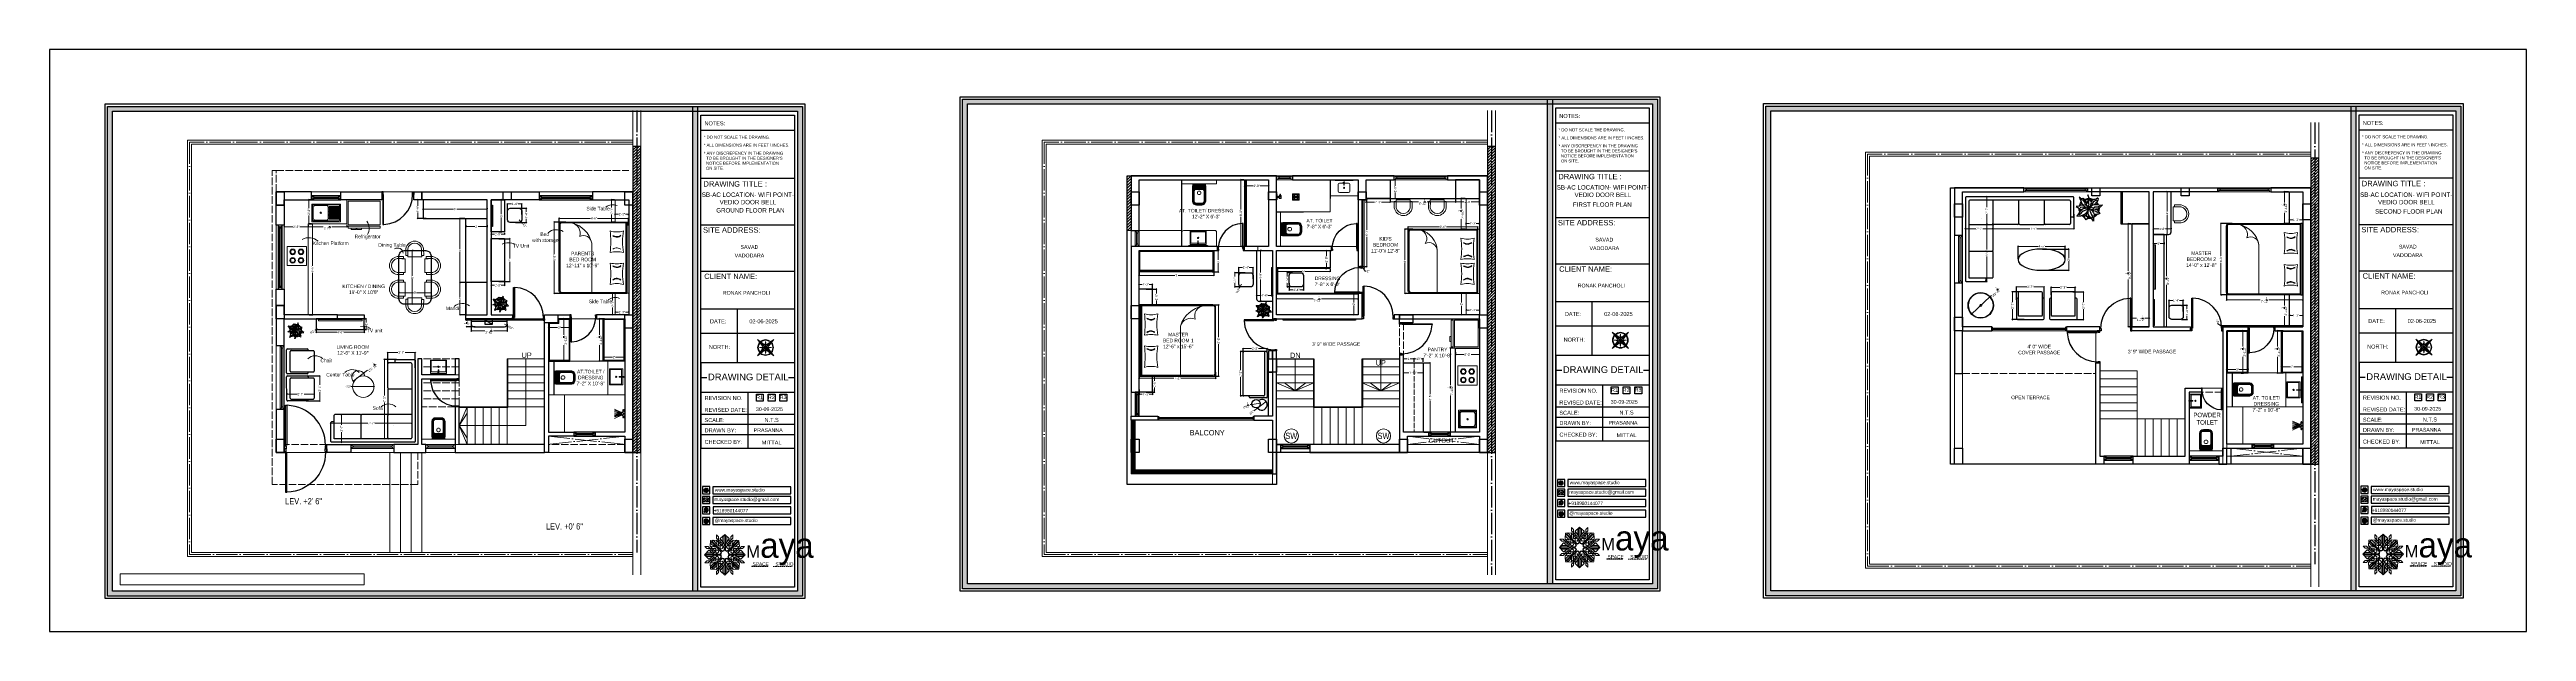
# Model space of a CAD drawing. Header units: millimetres. Extents: x 35877 to 3066687, y -650199 to -40525.
# Drawn here: x 147265 to 150048, y -178460 to -177807 of the extents above; entities that cross this region are included whole.
import ezdxf
from ezdxf.enums import TextEntityAlignment as Align

# ---------------------------------------------------------------- set-up
doc = ezdxf.new("R2010")
doc.units = ezdxf.units.MM
doc.header["$MEASUREMENT"] = 0
doc.header["$PDMODE"] = 35
for name, pattern in [('ACAD_ISO02W100', [15, 12, -3]), ('ACAD_ISO04W100', [30, 24, -3, 0, -3]), ('DASHED', [0.75, 0.5, -0.25]), ('DASHEDX2', [1.5, 1, -0.5])]:
    doc.linetypes.add(name, pattern=pattern)
doc.layers.get('Defpoints').update_dxf_attribs({"color": 220})
for name, color, linetype in [('AR DOOR', 40, 'Continuous'), ('AR ELE-5', 134, 'Continuous'), ('GROUND FLOOR  ( Text )', 251, 'Continuous'), ('str coll', 6, 'Continuous')]:
    doc.layers.add(name, color=color, linetype=linetype)
for name, color, linetype, lineweight in [('CENTERLINE ( COLUMN ) ~ DIM', 7, 'Continuous', 9), ('COLUMN', 1, 'Continuous', 30), ('dim05', 1, 'Continuous', 13), ('Dimension', 10, 'DASHEDX2', 20), ('ELEVATION ( SPIRAL STAIR )', 250, 'Continuous', 9), ('FIRST FLOOR', 7, 'Continuous', 9), ('FIRST FLOOR ( DW_RAIL )', 7, 'Continuous', 9), ('FIRST FLOOR ( TEXT )', 7, 'Continuous', 9), ('FIRST FLOOR_( D - W & RAILING )', 251, 'Continuous', 9), ('FIRST FLOOR_( PLine )_', 251, 'Continuous', 30), ('FIRST FLOOR_( STAIR )', 251, 'Continuous', 9), ('FUR', 250, 'Continuous', 0), ('FURNITURE', 32, 'Continuous', 9), ('furniture dimensions', 1, 'DASHED', 0), ('GROUND FLOOR', 7, 'Continuous', 9), ('GROUND FLOOR  ( DIM )', 7, 'Continuous', 9), ('GROUND FLOOR  ( HATCH )', 251, 'Continuous', 9), ('GROUND FLOOR  ( PLINE )', 251, 'Continuous', 30), ('GROUND FLOOR ( DW_RAIL )', 7, 'Continuous', 9), ('GROUND FLOOR ( STAIR )', 251, 'Continuous', 9), ('Labelling', 1, 'Continuous', 25), ('NAME PLATE', 7, 'Continuous', 25), ('SECOND FLOOR', 7, 'Continuous', 9), ('SECOND FLOOR  ( PLINE )', 251, 'Continuous', 30), ('SECOND FLOOR ( DW_RAIL )', 7, 'Continuous', 9), ('SECOND FLOOR ( PLine )', 7, 'Continuous', 30), ('SECOND FLOOR ( TEXT )', 7, 'Continuous', 9), ('title block', 7, 'Continuous', 9), ('UTILITY', 48, 'Continuous', 9), ('wall', 7, 'Continuous', 30), ('X_PLOT', 1, 'Continuous', 9), ('XX~SLAB ( BEAM )~ ( DIM )', 7, 'Continuous', 9)]:
    doc.layers.add(name, color=color, linetype=linetype, lineweight=lineweight)
doc.layers.add('PDF_INT-ELEC SWITCH BOARD', color=7, linetype='Continuous', true_color=0x00751d)
doc.layers.add('XX~SLAB ( PLINE )', color=251, linetype='Continuous', plot=False)
doc.styles.add('Arial', font='arial.ttf')
doc.styles.add("Cn_BT_0'-0", font='swissc.ttf')
doc.styles.add('Cn_BT_7', font='swissc.ttf', dxfattribs={"height": 7})
doc.styles.add('KATHA', font='swissc.ttf')
doc.styles.get("Standard").update_dxf_attribs({"font": 'arial.ttf', "height": 6})
doc.dimstyles.new('ISO-25', dxfattribs={"dimtxt": 2.5, "dimasz": 1, "dimexe": 0.5, "dimexo": 1, "dimtad": 0, "dimdec": 1, "dimlunit": 4, "dimtxsty": 'Standard', "dimblk": 'OBLIQUE', "dimcen": 2.5, "dimclrd": 1, "dimclre": 1, "dimclrt": 5, "dimadec": 0, "dimazin": 0, "dimtfac": 1, "dimtdec": 1, "dimtmove": 0, "dimatfit": 3, "dimfxl": 1, "dimlwd": -1, "dimarcsym": 0})

# ---------------------------------------------------------------- blocks, each defined once
blk = doc.blocks.new('A$C744D1EC1')
at = {"layer": 'FURNITURE'}
for p, q in [((-2.3, -0.4), (-2.3, 0)), ((-2.3, -0.4), (-2.3, 0)), ((0, -0.4), (0, 0)), ((0, -0.4), (0, 0)), ((2.3, -0.4), (2.3, 0)), ((2.3, -0.4), (2.3, 0)), ((-2.3, -0.4), (2.3, -0.4)), ((-2.3, -0.4), (2.3, -0.4)), ((-1.3, -2.6), (-1.3, -4.1)), ((-1.1, -2.4), (1.1, -2.4)), ((-1.1, -4.3), (1.1, -4.3)), ((-0.4, -0.4), (-0.4, -2.4)), ((0, -3.2), (2.6, -3.2)), ((0, -3.5), (2.6, -3.5)), ((0.4, -0.4), (0.4, -2.4)), ((1.3, -2.6), (1.3, -3.2)), ((1.3, -3.5), (1.3, -4.1))]:
    blk.add_line(p, q, dxfattribs=at)
for points in [[(-3, -15.1), (-3, -20.9, 0.414214), (-2.9, -21), (2.9, -21, 0.414214), (3, -20.9), (3, -15.1, 0.414214), (2.9, -15), (-2.9, -15, 0.414214)], [(-2.8, -15.3), (-2.8, -20.7, 0.414214), (-2.7, -20.8), (2.7, -20.8, 0.414214), (2.8, -20.7), (2.8, -15.3, 0.414214), (2.7, -15.2), (-2.7, -15.2, 0.414214)]]:
    blk.add_lwpolyline(points, format="xyb", close=True, dxfattribs=at)
for centre, radius in [((-2.2, -15.8), 0.0985), ((-2.2, -16.3), 0.0985), ((-2.2, -16.9), 0.0985), ((-2.2, -17.4), 0.0985), ((-2.2, -18), 0.0985), ((-2.2, -18.6), 0.0985), ((-2.2, -19.1), 0.0985), ((-2.2, -19.7), 0.0985), ((-2.2, -20.2), 0.0985), ((-1.7, -15.8), 0.0985), ((-1.7, -16.3), 0.0985), ((-1.7, -16.9), 0.0985), ((-1.7, -17.4), 0.0985), ((-1.7, -18), 0.0985), ((-1.7, -18.6), 0.0985), ((-1.7, -19.1), 0.0985), ((-1.7, -19.7), 0.0985), ((-1.7, -20.2), 0.0985), ((-1.1, -15.8), 0.0985), ((-1.1, -16.3), 0.0985), ((-1.1, -16.9), 0.0985), ((-1.1, -17.4), 0.0985), ((-1.1, -18), 0.0985), ((-1.1, -18.6), 0.0985), ((-1.1, -19.1), 0.0985), ((-1.1, -19.7), 0.0985), ((-1.1, -20.2), 0.0985), ((-0.6, -15.8), 0.0985), ((-0.6, -16.3), 0.0985), ((-0.6, -16.9), 0.0985), ((-0.6, -17.4), 0.0985), ((-0.6, -18), 0.0985), ((-0.6, -18.6), 0.0985), ((-0.6, -19.1), 0.0985), ((-0.6, -19.7), 0.0985), ((-0.6, -20.2), 0.0985), ((0, -15.8), 0.0985), ((0, -16.3), 0.0985), ((0, -16.9), 0.0985), ((0, -17.4), 0.0985), ((0, -18), 0.0985), ((0, -18.6), 0.0985), ((0, -19.1), 0.0985), ((0, -19.7), 0.0985), ((0, -20.2), 0.0985), ((0.6, -15.8), 0.0985), ((0.6, -16.3), 0.0985), ((0.6, -16.9), 0.0985), ((0.6, -17.4), 0.0985), ((0.6, -18), 0.0985), ((0.6, -18.6), 0.0985), ((0.6, -19.1), 0.0985), ((0.6, -19.7), 0.0985), ((0.6, -20.2), 0.0985), ((1.1, -15.8), 0.0985), ((1.1, -16.3), 0.0985), ((1.1, -16.9), 0.0985), ((1.1, -17.4), 0.0985), ((1.1, -18), 0.0985), ((1.1, -18.6), 0.0985), ((1.1, -19.1), 0.0985), ((1.1, -19.7), 0.0985), ((1.1, -20.2), 0.0985), ((1.7, -15.8), 0.0985), ((1.7, -16.3), 0.0985), ((1.7, -16.9), 0.0985), ((1.7, -17.4), 0.0985), ((1.7, -18), 0.0985), ((1.7, -18.6), 0.0985), ((1.7, -19.1), 0.0985), ((1.7, -19.7), 0.0985), ((1.7, -20.2), 0.0985), ((2.2, -15.8), 0.0985), ((2.2, -16.3), 0.0985), ((2.2, -16.9), 0.0985), ((2.2, -17.4), 0.0985), ((2.2, -18), 0.0985), ((2.2, -18.6), 0.0985), ((2.2, -19.1), 0.0985), ((2.2, -19.7), 0.0985), ((2.2, -20.2), 0.0985), ((2.6, -3.3), 0.197)]:
    blk.add_circle(centre, radius, dxfattribs=at)
for centre, start, end in [((-1.1, -2.6), 90, 180), ((-1.1, -4.1), 180, 270), ((0, -3.3), 90, 270), ((1.1, -2.6), 0, 90), ((1.1, -4.1), 270, 0)]:
    blk.add_arc(centre, 0.197, start, end, dxfattribs=at)
blk = doc.blocks.new('FSFSF')
at = {"color": 42, "lineweight": 5, "true_color": 0xe0ac11}
for p, q in [((28587.7, 131.2), (28591.1, 131.2)), ((28589.8, 129.1), (28587.7, 131.2)), ((28597.5, 124.8), (28591.1, 131.2)), ((28593.2, 131.5), (28593.5, 137.7)), ((28593.2, 131.5), (28601.7, 122.7)), ((28601.2, 130.2), (28593.2, 131.5)), ((28593.4, 135), (28594.6, 136.1)), ((28593.4, 135), (28597.6, 130.8)), ((28599.8, 138.1), (28593.5, 137.7)), ((28595.1, 136.7), (28594.5, 136.7)), ((28594.6, 136.1), (28594.6, 136.7)), ((28605.2, 125), (28594.6, 136.1)), ((28596.2, 137.9), (28595.1, 136.7)), ((28606.3, 126.1), (28595.1, 136.7)), ((28596.2, 137.9), (28600.5, 133.6)), ((28599.8, 138.1), (28608.6, 129.6)), ((28601, 130), (28599.8, 138.1)), ((28600, 143.5), (28600, 140.2)), ((28602.1, 141.4), (28600, 143.5)), ((28606.5, 133.8), (28600, 140.2)), ((28602.1, 141.4), (28602.1, 132)), ((28604.7, 132), (28602.1, 132)), ((28603.9, 139.7), (28608.6, 144.1)), ((28603.9, 126.6), (28603.9, 139.7)), ((28603.9, 139.7), (28608.6, 133)), ((28606.5, 133.8), (28604.7, 132)), ((28605.9, 129.2), (28608.6, 133)), ((28607.9, 142.2), (28606.6, 142.2)), ((28606.6, 142.2), (28606.6, 135.8)), ((28607.9, 142.2), (28608.6, 142.8)), ((28607.9, 142.2), (28607.9, 126.6)), ((28613.3, 139.7), (28608.6, 144.1)), ((28609.3, 142.2), (28608.6, 142.8)), ((28613.3, 139.7), (28608.6, 133)), ((28617.4, 138.1), (28608.6, 129.6)), ((28611.3, 129.2), (28608.6, 133)), ((28609.3, 142.2), (28609.3, 126.6)), ((28609.3, 142.2), (28610.6, 142.2)), ((28610.6, 142.2), (28610.6, 135.8)), ((28610.7, 133.8), (28617.1, 140.2)), ((28610.7, 133.8), (28612.4, 132)), ((28610.9, 126.1), (28622, 136.7)), ((28612, 125), (28622.6, 136.1)), ((28612.4, 132), (28615, 132)), ((28613.3, 126.6), (28613.3, 139.7)), ((28615, 141.4), (28617.1, 143.5)), ((28615, 141.4), (28615, 132)), ((28624, 131.5), (28615.5, 122.7)), ((28615.9, 130.2), (28624, 131.5)), ((28616.1, 130), (28617.4, 138.1)), ((28620.9, 137.9), (28616.7, 133.6)), ((28617.1, 143.5), (28617.1, 140.2)), ((28617.4, 138.1), (28623.6, 137.7)), ((28623.8, 135), (28619.6, 130.8)), ((28619.7, 124.8), (28626.1, 131.2)), ((28620.9, 137.9), (28622, 136.7)), ((28622, 136.7), (28622.6, 136.7)), ((28622.6, 136.1), (28622.6, 136.7)), ((28623.8, 135), (28622.6, 136.1)), ((28624, 131.5), (28623.6, 137.7)), ((28629.5, 131.2), (28626.1, 131.2)), ((28627.3, 129.1), (28629.5, 131.2)), ((28591.6, 127.4), (28587.2, 122.7)), ((28591.6, 117.9), (28587.2, 122.7)), ((28589.8, 116.2), (28587.7, 114.1)), ((28587.7, 114.1), (28591.1, 114.1)), ((28589, 123.3), (28588.4, 122.7)), ((28589, 122), (28588.4, 122.7)), ((28589, 123.3), (28589, 124.7)), ((28589, 124.7), (28595.4, 124.7)), ((28589, 123.3), (28604.7, 123.3)), ((28589, 122), (28604.7, 122)), ((28589, 122), (28589, 120.7)), ((28589, 120.7), (28595.4, 120.7)), ((28589.8, 129.1), (28599.3, 129.1)), ((28589.8, 116.2), (28599.3, 116.2)), ((28597.5, 120.5), (28591.1, 114.1)), ((28604.7, 127.4), (28591.6, 127.4)), ((28591.6, 127.4), (28598.2, 122.7)), ((28591.6, 117.9), (28598.2, 122.7)), ((28604.7, 117.9), (28591.6, 117.9)), ((28593.2, 113.9), (28601.7, 122.7)), ((28601.2, 115.1), (28593.2, 113.9)), ((28593.2, 113.9), (28593.5, 107.6)), ((28593.4, 110.3), (28597.6, 114.5)), ((28593.4, 110.3), (28594.6, 109.2)), ((28599.8, 107.2), (28593.5, 107.5)), ((28595.1, 108.5), (28594.5, 108.5)), ((28605.2, 120.4), (28594.6, 109.2)), ((28594.6, 109.2), (28594.6, 108.6)), ((28606.3, 119.1), (28595.1, 108.5)), ((28596.2, 107.4), (28595.1, 108.5)), ((28596.2, 107.4), (28600.5, 111.6)), ((28597.5, 124.8), (28599.3, 126.5)), ((28597.5, 120.5), (28599.3, 118.8)), ((28602.1, 125.4), (28598.2, 122.7)), ((28602.1, 119.9), (28598.2, 122.7)), ((28599.3, 126.5), (28599.3, 129.1)), ((28599.3, 118.8), (28599.3, 116.2)), ((28599.8, 107.2), (28608.6, 115.7)), ((28601, 115.2), (28599.8, 107.2)), ((28606.5, 111.5), (28600, 105.1)), ((28600, 101.7), (28600, 105.1)), ((28605.9, 129.2), (28601, 130)), ((28605.9, 116), (28601, 115.2)), ((28602.1, 125.4), (28601.2, 130.2)), ((28602.1, 119.9), (28601.2, 115.1)), ((28602.3, 123.3), (28601.7, 122.7)), ((28602.3, 122), (28601.7, 122.7)), ((28602.1, 103.8), (28602.1, 113.3)), ((28604.7, 113.3), (28602.1, 113.3)), ((28602.3, 123.3), (28603, 122.7)), ((28602.3, 122), (28603, 122.7)), ((28605.2, 125), (28603, 122.7)), ((28605.2, 120.4), (28603, 122.7)), ((28603.7, 126.5), (28603.7, 127.4)), ((28604.7, 126.5), (28603.7, 126.5)), ((28604.7, 118.8), (28603.7, 118.8)), ((28603.7, 118.8), (28603.7, 117.9)), ((28604.7, 127.6), (28603.9, 127.6)), ((28607.9, 126.6), (28603.9, 126.6)), ((28607.9, 118.6), (28603.9, 118.6)), ((28603.9, 118.6), (28603.9, 105.5)), ((28604.7, 117.7), (28603.9, 117.7)), ((28603.9, 105.5), (28608.6, 112.2)), ((28603.9, 105.5), (28608.6, 101.1)), ((28604.7, 126.6), (28604.7, 127.6)), ((28604.7, 123.3), (28604.7, 127.4)), ((28604.7, 122), (28604.7, 117.9)), ((28604.7, 118.6), (28604.7, 117.7)), ((28606.5, 111.5), (28604.7, 113.3)), ((28605.9, 116), (28608.6, 112.2)), ((28606.3, 126.1), (28608.6, 128.3)), ((28606.3, 119.1), (28608.6, 117)), ((28606.6, 103), (28606.6, 109.4)), ((28607.9, 128.9), (28608.6, 129.6)), ((28607.9, 128.9), (28608.6, 128.3)), ((28607.9, 103), (28607.9, 118.6)), ((28607.9, 116.3), (28608.6, 117)), ((28607.9, 116.3), (28608.6, 115.7)), ((28609.3, 128.9), (28608.6, 129.6)), ((28609.3, 128.9), (28608.6, 128.3)), ((28610.9, 126.1), (28608.6, 128.3)), ((28610.9, 119.1), (28608.6, 117)), ((28609.3, 116.3), (28608.6, 117)), ((28609.3, 116.3), (28608.6, 115.7)), ((28611.3, 116), (28608.6, 112.2)), ((28617.4, 107.2), (28608.6, 115.7)), ((28613.3, 105.5), (28608.6, 112.2)), ((28613.3, 105.5), (28608.6, 101.1)), ((28609.3, 126.6), (28613.3, 126.6)), ((28609.3, 118.6), (28613.3, 118.6)), ((28609.3, 103), (28609.3, 118.6)), ((28610.6, 103), (28610.6, 109.4)), ((28610.7, 111.5), (28612.4, 113.3)), ((28610.7, 111.5), (28617.1, 105.1)), ((28610.9, 119.1), (28622, 108.5)), ((28611.3, 129.2), (28616.1, 130)), ((28611.3, 116), (28616.1, 115.2)), ((28612, 125), (28614.2, 122.7)), ((28612, 120.4), (28614.2, 122.7)), ((28612, 120.4), (28622.6, 109.2)), ((28612.4, 113.3), (28615, 113.3)), ((28612.5, 126.6), (28612.5, 127.6)), ((28612.5, 127.6), (28613.3, 127.6)), ((28612.5, 123.3), (28612.5, 127.4)), ((28612.5, 127.4), (28625.6, 127.4)), ((28612.5, 126.5), (28613.5, 126.5)), ((28628.2, 123.3), (28612.5, 123.3)), ((28612.5, 122), (28612.5, 117.9)), ((28628.2, 122), (28612.5, 122)), ((28612.5, 118.8), (28613.5, 118.8)), ((28612.5, 118.6), (28612.5, 117.7)), ((28612.5, 117.9), (28625.6, 117.9)), ((28612.5, 117.7), (28613.3, 117.7)), ((28613.3, 118.6), (28613.3, 105.5)), ((28613.5, 126.5), (28613.5, 127.4)), ((28613.5, 118.8), (28613.5, 117.9)), ((28614.9, 123.3), (28614.2, 122.7)), ((28614.9, 122), (28614.2, 122.7)), ((28614.9, 123.3), (28615.5, 122.7)), ((28614.9, 122), (28615.5, 122.7)), ((28615, 103.8), (28615, 113.3)), ((28615.1, 125.4), (28615.9, 130.2)), ((28615.1, 125.4), (28619, 122.7)), ((28615.1, 119.9), (28619, 122.7)), ((28615.1, 119.9), (28615.9, 115.1)), ((28624, 113.9), (28615.5, 122.7)), ((28615.9, 115.1), (28624, 113.9)), ((28616.1, 115.2), (28617.4, 107.2)), ((28620.9, 107.4), (28616.7, 111.6)), ((28617.1, 101.7), (28617.1, 105.1)), ((28617.4, 107.2), (28623.6, 107.5)), ((28627.3, 129.1), (28617.9, 129.1)), ((28617.9, 126.5), (28617.9, 129.1)), ((28619.7, 124.8), (28617.9, 126.5)), ((28619.7, 120.5), (28617.9, 118.8)), ((28617.9, 118.8), (28617.9, 116.2)), ((28627.3, 116.2), (28617.9, 116.2)), ((28625.6, 127.4), (28619, 122.7)), ((28625.6, 117.9), (28619, 122.7)), ((28623.8, 110.3), (28619.6, 114.5)), ((28619.7, 120.5), (28626.1, 114.1)), ((28620.9, 107.4), (28622, 108.5)), ((28628.2, 124.7), (28621.8, 124.7)), ((28628.2, 120.7), (28621.8, 120.7)), ((28622, 108.5), (28622.6, 108.5)), ((28623.8, 110.3), (28622.6, 109.2)), ((28622.6, 109.2), (28622.6, 108.6)), ((28624, 113.9), (28623.6, 107.6)), ((28625.6, 127.4), (28630, 122.7)), ((28625.6, 117.9), (28630, 122.7)), ((28629.5, 114.1), (28626.1, 114.1)), ((28627.3, 116.2), (28629.5, 114.1)), ((28628.2, 123.3), (28628.2, 124.7)), ((28628.2, 123.3), (28628.8, 122.7)), ((28628.2, 122), (28628.8, 122.7)), ((28628.2, 122), (28628.2, 120.7)), ((28602.1, 103.8), (28600, 101.7)), ((28607.9, 103), (28606.6, 103)), ((28607.9, 103), (28608.6, 102.4)), ((28609.3, 103), (28608.6, 102.4)), ((28609.3, 103), (28610.6, 103)), ((28615, 103.8), (28617.1, 101.7))]:
    blk.add_line(p, q, dxfattribs=at)
blk = doc.blocks.new('hgwg')
at = {"layer": 'Dimension', "true_color": 0xd39e00}
h = blk.add_hatch(color=42, dxfattribs=at)
h.dxf.hatch_style = 1
h.paths.add_polyline_path([(27505.7, 45.1), (27494.3, 45.1), (27494.3, 44.9), (27505.7, 44.9)])
h = blk.add_hatch(color=42, dxfattribs=at)
h.dxf.hatch_style = 1
h.paths.add_polyline_path([(27523.3, 44.9), (27509.7, 44.9), (27509.7, 44.8), (27523.3, 44.8)])
at = {"layer": 'Dimension', "color": 42, "true_color": 0xd39e00}
for p, q in [((27494.3, 45.1), (27505.7, 45.1)), ((27494.3, 44.9), (27494.3, 45.1)), ((27494.3, 44.9), (27505.7, 44.9)), ((27505.7, 45.1), (27505.7, 44.9)), ((27509.7, 44.9), (27523.3, 44.9)), ((27509.7, 44.9), (27509.7, 44.8)), ((27509.7, 44.8), (27523.3, 44.8)), ((27523.3, 44.8), (27523.3, 44.9))]:
    blk.add_line(p, q, dxfattribs=at)
at = {"layer": 'Dimension', "color": 42, "true_color": 0xd39e00, "attachment_point": 1}
for s, width, insert, char_height in [('{\\fCinzel|b0|i0|c0|p2;\\H1.5x;M\\fAmsterdam One|b0|i0|c0|p2;\\H2x;aya}', 85.328, (27490.2, 69.2), 6), ('{\\fCinzel|b0|i0|c0|p0;SPACE     STUDIO}', 66.129, (27494.8, 47.9), 2.5)]:
    blk.add_mtext_dynamic_manual_height_columns(s, width=width, gutter_width=30, heights=[0], dxfattribs=dict(at, insert=insert, char_height=char_height))
blk = doc.blocks.new('QEGW4TG')
at = {"layer": 'Dimension', "true_color": 0x000000}
h = blk.add_hatch(color=18, dxfattribs=at)
h.dxf.hatch_style = 1
h.paths.add_polyline_path([(2.7, 1.9, 0.170513), (2.9, 2, 0.190337), (3.1, 2.2, 0.316231), (3.1, 2.3), (2.8, 2.4, 0.273721), (2.7, 2.3, 0.040749), (2.6, 2.3, -0.441282), (2.5, 2.2, -0.11828), (2.1, 2.6, -0.441282), (2.1, 2.7, 0.040749), (2.1, 2.8, 0.290083), (2.1, 2.9), (2, 3.2, 0.316231), (1.9, 3.2, 0.190337), (1.7, 3, 0.170513), (1.7, 2.7, 0.252784)], flags=0)
h.paths.add_polyline_path([(1.2, 2), (1, 1.3, 0.550912), (1.1, 1.2), (1.8, 1.4, 6.344125)])
h.paths.add_polyline_path([(1.8, 1.7), (1.4, 1.6), (1.5, 2, -9.071339)], flags=16)
h.paths.add_polyline_path([(3.1, 2.2, -0.17811), (2.9, 2, -0.170513), (2.7, 1.9, -0.252784), (1.7, 2.7, -0.170513), (1.7, 3, -0.17811), (1.9, 3.2, -0.370089), (2, 3.2), (2.1, 2.9, -0.307185), (2.1, 2.8, -0.041087), (2.1, 2.7, 0.321676), (2.1, 2.7, 0.126524), (2.6, 2.2, 0.312216), (2.6, 2.3, -0.041087), (2.7, 2.3, -0.290673), (2.8, 2.4), (3.1, 2.3, -0.370089)], flags=0)
h = blk.add_hatch(color=18, dxfattribs=at)
h.dxf.hatch_style = 1
h.paths.add_polyline_path([(2.8, 2.4, 0.273721), (2.7, 2.3, 0.040749), (2.6, 2.3, -0.441282), (2.5, 2.2, -0.11828), (2.1, 2.6, -0.441282), (2.1, 2.7, 0.040749), (2.1, 2.8, 0.290083), (2.1, 2.9), (2, 3.2, 0.316231), (1.9, 3.2, 0.190337), (1.7, 3, 0.170513), (1.7, 2.7, 0.252784), (2.7, 1.9, 0.170513), (2.9, 2, 0.190337), (3.1, 2.2, 0.316231), (3.1, 2.3)])
for p, q in [((1.2, 2), (1, 1.3)), ((1.1, 1.2), (1.8, 1.4)), ((1.5, 2), (1.4, 1.6)), ((1.4, 1.6), (1.8, 1.7)), ((2, 3.2), (2.1, 2.9)), ((3.1, 2.3), (2.8, 2.4))]:
    blk.add_line(p, q)
blk.add_lwpolyline([(0, 0), (4.7, 0), (4.7, 4.7), (0, 4.7)], close=True)
for centre, radius, start, end in [((1.1, 1.3), 0.0598, 164.8483, 282.1458), ((2.4, 2.6), 1.34, 241.4727, 205.6422), ((2.4, 2.6), 1.04, 235.9962, 210.8333), ((2.1, 2.9), 0.364, 118.9685, 159.3648), ((2.1, 2.9), 0.39, 159.7007, 198.4072), ((3, 3.2), 1.33, 201.4218, 258.1669), ((1.9, 3.1), 0.0896, 41.8985, 123.1344), ((2.1, 2.7), 0.066, 135.9932, 224.8892), ((2, 2.9), 0.104, 320.3924, 28.6971), ((1.7, 3.2), 0.586, 312.4617, 321.8728), ((3.1, 3.4), 1.31, 216.5455, 243.5279), ((2.6, 2.3), 0.066, 234.2482, 323.1441), ((3.1, 1.9), 0.586, 137.2645, 146.6756), ((2.8, 2.3), 0.104, 70.4402, 138.745), ((2.8, 2.3), 0.39, 260.7301, 299.4366), ((2.8, 2.3), 0.364, 299.7725, 340.1688), ((3, 2.2), 0.0896, 336.0029, 57.2388)]:
    blk.add_arc(centre, radius, start, end)
blk = doc.blocks.new('ASGERG')
at = {"layer": 'Dimension', "true_color": 0x000000}
h = blk.add_hatch(color=18, dxfattribs=at)
h.dxf.hatch_style = 1
h.paths.add_polyline_path([(1, 1.7, 0.353872), (1.7, 1), (3, 1, 0.353872), (3.7, 1.7), (3.7, 3, 0.353872), (3, 3.7), (1.7, 3.7, 0.353872), (1, 3)])
h.paths.add_polyline_path([(1.3, 3, -0.353872), (1.7, 3.4), (2.9, 3.4, -0.353872), (3.4, 3), (3.4, 1.7, -0.353872), (2.9, 1.3), (1.7, 1.3, -0.353872), (1.3, 1.7)], flags=16)
h.paths.add_polyline_path([(3, 2.3, -1), (1.6, 2.3, -1)], flags=0)
h.paths.add_polyline_path([(2.7, 2.3, -1), (1.9, 2.3, -1)], flags=0)
h.paths.add_polyline_path([(2.9, 3, -1), (3.2, 3, -1)], flags=0)
h.paths.add_polyline_path([(1.6, 2.3, 1), (3, 2.3, 1)], flags=0)
h = blk.add_hatch(color=18, dxfattribs=at)
h.dxf.hatch_style = 1
h.paths.add_polyline_path([(1.6, 2.3, 1), (3, 2.3, 1)])
h.paths.add_polyline_path([(2.7, 2.3, -1), (1.9, 2.3, -1)], flags=16)
h = blk.add_hatch(color=18, dxfattribs=at)
h.dxf.hatch_style = 1
h.paths.add_polyline_path([(3.2, 3, 1), (2.9, 3, 1)])
for p, q in [((1, 3), (1, 1.7)), ((1.3, 3), (1.3, 1.7)), ((1.7, 3.7), (3, 3.7)), ((2.9, 3.4), (1.7, 3.4)), ((2.9, 1.3), (1.7, 1.3)), ((1.7, 1), (3, 1)), ((3.4, 3), (3.4, 1.7)), ((3.7, 3), (3.7, 1.7))]:
    blk.add_line(p, q)
blk.add_lwpolyline([(0, 0), (4.7, 0), (4.7, 4.7), (0, 4.7)], close=True)
for centre, radius in [((2.3, 2.3), 0.694), ((2.3, 2.3), 0.414), ((3, 3), 0.168)]:
    blk.add_circle(centre, radius)
for centre, radius, start, end in [((1.8, 2.9), 0.778, 94.8631, 172.8127), ((1.8, 1.8), 0.778, 187.1873, 265.1369), ((1.8, 2.9), 0.491, 94.8631, 172.8127), ((1.8, 1.8), 0.491, 187.1873, 265.1369), ((2.9, 2.9), 0.491, 7.1873, 85.1369), ((2.9, 1.8), 0.491, 274.8631, 352.8127), ((2.9, 2.9), 0.778, 7.1873, 85.1369), ((2.9, 1.8), 0.778, 274.8631, 352.8127)]:
    blk.add_arc(centre, radius, start, end)
blk = doc.blocks.new('ETYETE')
at = {"layer": 'Dimension', "true_color": 0x000000}
h = blk.add_hatch(color=18, dxfattribs=at)
h.dxf.hatch_style = 1
h.paths.add_polyline_path([(3.8, 1.1, 0.414214), (4.1, 1.5), (4.1, 3.3, 0.414214), (3.8, 3.7), (0.9, 3.7, 0.414214), (0.6, 3.3), (0.6, 1.5, 0.414214), (0.9, 1.1)])
h.paths.add_polyline_path([(2.6, 2.2), (3.9, 1.3, -0.198912), (3.8, 1.3), (0.9, 1.3, -0.198912), (0.8, 1.3), (2.1, 2.2), (2.3, 2)], flags=16)
h.paths.add_polyline_path([(2.3, 2.2), (0.9, 3.5, -0.028783), (0.9, 3.5), (3.8, 3.5, -0.028783), (3.8, 3.5)], flags=16)
h.paths.add_polyline_path([(2.7, 2.3), (3.9, 3.5, -0.202482), (4, 3.3), (4, 1.5, -0.043076), (4, 1.5)], flags=16)
h.paths.add_polyline_path([(2, 2.3), (0.7, 1.5, -0.043076), (0.7, 1.5), (0.7, 3.3, -0.202482), (0.8, 3.5)], flags=16)
blk.add_lwpolyline([(0, 0), (4.7, 0), (4.7, 4.7), (0, 4.7)], close=True)
at = {"layer": 'Dimension', "color": 18, "true_color": 0x000000}
for p, q in [((0.6, 3.3), (0.6, 1.5)), ((0.7, 3.3), (0.7, 1.5)), ((0.7, 1.5), (2, 2.3)), ((0.8, 3.5), (2, 2.3)), ((0.8, 1.3), (2.1, 2.2)), ((0.9, 3.7), (3.8, 3.7)), ((0.9, 3.5), (3.8, 3.5)), ((0.9, 3.5), (2.3, 2.2)), ((0.9, 1.3), (3.8, 1.3)), ((0.9, 1.1), (3.8, 1.1)), ((2.1, 2.2), (2.3, 2)), ((2.3, 2.2), (3.8, 3.5)), ((2.3, 2), (2.6, 2.2)), ((3.9, 1.3), (2.6, 2.2)), ((2.7, 2.3), (3.9, 3.5)), ((4, 1.5), (2.7, 2.3)), ((4, 3.3), (4, 1.5)), ((4.1, 3.3), (4.1, 1.5))]:
    blk.add_line(p, q, dxfattribs=at)
for centre, radius, start, end in [((0.9, 3.3), 0.358, 90, 180), ((0.9, 1.5), 0.358, 180, 270), ((0.9, 3.3), 0.224, 134.2136, 180), ((0.9, 1.5), 0.224, 180, 189.8662), ((0.9, 1.5), 0.224, 225, 270), ((0.9, 3.3), 0.224, 90, 96.5948), ((3.8, 3.3), 0.358, 0, 90), ((3.8, 3.3), 0.224, 83.4052, 90), ((3.8, 1.5), 0.358, 270, 0), ((3.8, 1.5), 0.224, 270, 315), ((3.8, 3.3), 0.224, 0, 45.7864), ((3.8, 1.5), 0.224, 350.1338, 0)]:
    blk.add_arc(centre, radius, start, end, dxfattribs=at)
blk = doc.blocks.new('DTGWEGEARG')
at = {"layer": 'Dimension', "true_color": 0x000000}
h = blk.add_hatch(color=18, dxfattribs=at)
h.dxf.hatch_style = 1
h.paths.add_polyline_path([(3.8, 2.3, 1), (0.8, 2.3, 1)])
h.paths.add_polyline_path([(2.5, 1, 0.105795), (3, 1.6, -0.055205), (3.3, 1.4, -0.169822)], flags=16)
h.paths.add_polyline_path([(2.4, 1.1), (2.4, 1.7, -0.058279), (2.8, 1.6, -0.103353)], flags=16)
h.paths.add_polyline_path([(2.3, 1.1, -0.101741), (1.9, 1.6, -0.057171), (2.3, 1.7)], flags=16)
h.paths.add_polyline_path([(2.2, 1, -0.169822), (1.4, 1.4, -0.055205), (1.7, 1.6, 0.105795)], flags=16)
h.paths.add_polyline_path([(3, 1.7, 0.081336), (3.1, 2.3), (3.7, 2.3, -0.152069), (3.4, 1.5, 0.05687)], flags=16)
h.paths.add_polyline_path([(2.9, 1.8, 0.061945), (2.4, 1.8), (2.4, 2.3), (3, 2.3, -0.081344)], flags=16)
h.paths.add_polyline_path([(2.3, 1.8, 0.060923), (1.8, 1.8, -0.081344), (1.7, 2.3), (2.3, 2.3)], flags=16)
h.paths.add_polyline_path([(1.7, 1.7, 0.05687), (1.3, 1.5, -0.152069), (1, 2.3), (1.5, 2.3, 0.081336)], flags=16)
h.paths.add_polyline_path([(2.4, 2.4), (2.4, 2.8, 0.061945), (2.9, 2.9, -0.080009), (3, 2.4)], flags=16)
h.paths.add_polyline_path([(3.1, 2.4, 0.080116), (3, 3, 0.05687), (3.4, 3.2, 0.028258), (3.3, 3.3, -0.055205), (3, 3.1, 0.105795), (2.5, 3.7, -0.36029), (3.7, 2.4)], flags=16)
h.paths.add_polyline_path([(2.3, 2.4), (1.7, 2.4, -0.080009), (1.8, 2.9, 0.060923), (2.3, 2.8)], flags=16)
h.paths.add_polyline_path([(1.5, 2.4), (1, 2.4, -0.150466), (1.3, 3.2, 0.05687), (1.7, 3, 0.080116)], flags=16)
h.paths.add_polyline_path([(2.4, 3), (2.4, 3.6, -0.103353), (2.8, 3, -0.058279)], flags=16)
h.paths.add_polyline_path([(2.3, 3, -0.057171), (1.9, 3, -0.101741), (2.3, 3.5)], flags=16)
h.paths.add_polyline_path([(1.7, 3.1, -0.055205), (1.4, 3.3, -0.169822), (2.2, 3.7, 0.105795)], flags=16)
blk.add_lwpolyline([(0, 0), (4.7, 0), (4.7, 4.7), (0, 4.7)], close=True)
at = {"layer": 'Dimension', "color": 18, "true_color": 0x000000}
for p, q in [((1, 2.4), (1.5, 2.4)), ((1, 2.3), (1.5, 2.3)), ((1.7, 2.4), (2.3, 2.4)), ((1.7, 2.3), (2.3, 2.3)), ((2.3, 3.5), (2.3, 3)), ((2.3, 2.8), (2.3, 2.4)), ((2.3, 2.3), (2.3, 1.8)), ((2.3, 1.7), (2.3, 1.1)), ((2.4, 3.6), (2.4, 3)), ((2.4, 2.8), (2.4, 2.4)), ((2.4, 2.4), (3, 2.4)), ((2.4, 2.3), (3, 2.3)), ((2.4, 2.3), (2.4, 1.8)), ((2.4, 1.7), (2.4, 1.1)), ((3.1, 2.4), (3.7, 2.4)), ((3.1, 2.3), (3.7, 2.3))]:
    blk.add_line(p, q, dxfattribs=at)
blk.add_circle((2.3, 2.3), 1.49, dxfattribs=at)
for centre, radius, start, end in [((2.3, 2.3), 1.34, 142.3819, 176.6093), ((2.3, 2.3), 1.34, 183.0315, 217.6181), ((2.3, 4.7), 1.9, 236.1399, 249.1595), ((2.3, -0.1), 1.9, 110.8405, 123.8601), ((2.3, 2.3), 1.34, 97.3549, 135.9073), ((2.3, 4.7), 1.75, 236.7417, 249.3811), ((2.3, -0.1), 1.75, 110.6189, 123.2583), ((2.3, 2.3), 1.34, 224.0927, 262.6451), ((3.3, 2.3), 1.73, 159.0567, 177.3789), ((3.3, 2.3), 1.73, 182.3435, 200.9433), ((3.3, 2.3), 1.73, 129.9301, 154.0867), ((3.3, 2.3), 1.58, 158.8325, 177.1302), ((3.3, 2.3), 1.58, 182.5658, 201.1675), ((3.3, 2.3), 1.73, 205.9133, 230.0699), ((2.3, 4.7), 1.9, 253.6799, 267.6253), ((2.3, -0.1), 1.9, 92.3747, 106.3201), ((3.3, 2.3), 1.58, 130.1073, 153.3446), ((2.3, 4.7), 1.75, 254.3336, 267.422), ((2.3, -0.1), 1.75, 92.578, 105.6664), ((3.3, 2.3), 1.58, 206.6554, 229.8927), ((1.4, 2.3), 1.58, 26.6554, 50.2584), ((2.3, 4.7), 1.75, 272.3248, 285.6664), ((2.3, 4.7), 1.9, 272.1415, 286.3201), ((2.3, -0.1), 1.9, 73.6799, 87.8585), ((2.3, -0.1), 1.75, 74.3336, 87.6752), ((1.4, 2.3), 1.58, 309.7416, 333.3446), ((2.3, 2.3), 1.34, 3.3907, 82.6451), ((1.4, 2.3), 1.73, 25.9133, 50.0699), ((1.4, 2.3), 1.73, 309.9301, 334.0867), ((2.3, 2.3), 1.34, 277.3549, 315.9073), ((1.4, 2.3), 1.58, 2.8698, 21.1675), ((1.4, 2.3), 1.58, 338.8325, 357.4342), ((2.3, 4.7), 1.75, 290.6189, 303.2583), ((2.3, 4.7), 1.9, 290.8405, 303.8601), ((1.4, 2.3), 1.73, 2.6211, 20.9433), ((1.4, 2.3), 1.73, 339.0567, 357.6565), ((2.3, -0.1), 1.9, 56.1399, 69.1595), ((2.3, -0.1), 1.75, 56.7417, 69.3811), ((2.3, 2.3), 1.34, 322.3819, 356.9685)]:
    blk.add_arc(centre, radius, start, end, dxfattribs=at)
blk = doc.blocks.new('4t')
at = {"transparency": 33554607}
h = blk.add_hatch(color=1, dxfattribs=at)
h.dxf.hatch_style = 1
h.paths.add_polyline_path([(45531.3, -35822.3), (45529.2, -35821.8), (45528.1, -35837)])
h = blk.add_hatch(color=1, dxfattribs=at)
h.dxf.hatch_style = 1
h.paths.add_polyline_path([(45533.4, -35822.8), (45531.3, -35822.3), (45528.1, -35837)])
h = blk.add_hatch(color=1, dxfattribs=at)
h.dxf.hatch_style = 1
h.paths.add_polyline_path([(45531.8, -35820.2), (45529.2, -35821.8), (45531.3, -35822.3)])
h = blk.add_hatch(color=1, dxfattribs=at)
h.dxf.hatch_style = 1
h.paths.add_polyline_path([(45531.8, -35820.2), (45531.3, -35822.3), (45533.4, -35822.8)])
at = {"layer": 'title block', "color": 7, "lineweight": 9}
for p, q in [((45530.5, -35816.7), (45526.9, -35812.5)), ((45526.9, -35812.5), (45529.2, -35817.5)), ((45535.5, -35803.4), (45530.2, -35817.6)), ((45535.5, -35803.4), (45531.8, -35820.2)), ((45534.4, -35818.5), (45535.5, -35803.4)), ((45530.2, -35817.6), (45515, -35816.5)), ((45515, -35816.5), (45529.2, -35821.8)), ((45515, -35816.5), (45531.8, -35820.2)), ((45528.3, -35821.5), (45524.1, -35825.1)), ((45524.1, -35825.1), (45529.2, -35822.8)), ((45531.8, -35820.2), (45528.1, -35837)), ((45529.2, -35821.8), (45528.1, -35837)), ((45528.1, -35837), (45533.4, -35822.8)), ((45531.8, -35820.2), (45529.2, -35821.8)), ((45531.8, -35820.2), (45530.2, -35817.6)), ((45534.4, -35818.5), (45531.8, -35820.2)), ((45533.4, -35822.8), (45531.8, -35820.2)), ((45531.8, -35820.2), (45548.6, -35823.9)), ((45533.1, -35823.7), (45536.7, -35827.9)), ((45533.4, -35822.8), (45548.6, -35823.9)), ((45539.5, -35815.3), (45534.4, -35817.6)), ((45548.6, -35823.9), (45534.4, -35818.5)), ((45536.7, -35827.9), (45534.4, -35822.8)), ((45535.3, -35818.9), (45539.5, -35815.3))]:
    blk.add_line(p, q, dxfattribs=at)
for radius, start, end in [(11.8, 81.36, 163.7665), (10.8, 82.4286, 162.6979), (10.8, 352.4286, 72.6979), (11.8, 351.36, 73.7665), (11.8, 171.36, 253.7665), (10.8, 172.4286, 252.6979), (11.8, 261.36, 343.7665), (10.8, 262.4286, 342.6979)]:
    blk.add_arc((45531.8, -35820.2), radius, start, end, dxfattribs=at)
blk = doc.blocks.new('LAYOUT FILE')
at = {"layer": 'NAME PLATE', "true_color": 0xd39e00}
h = blk.add_hatch(color=42, dxfattribs=at)
h.paths.add_polyline_path([(3346889.8, -513806.2), (3346889.8, -514260.7), (3347535.6, -514260.7), (3347535.6, -513806.2)])
h.paths.add_polyline_path([(3346894.4, -513810.7), (3347531, -513810.7), (3347531, -514256.2), (3346894.4, -514256.2)], flags=16)
blk.add_hatch(color=42, dxfattribs=at).paths.add_polyline_path([(3347433.6, -514256.2), (3347438.1, -514256.2), (3347438.1, -513806.2), (3347433.6, -513806.2)])
at = {"layer": 'NAME PLATE', "color": 42, "true_color": 0xd39e00}
for p, q in [((3347528, -513828.5), (3347441.2, -513828.5)), ((3347528, -513873), (3347441.2, -513873)), ((3347528, -513916.3), (3347441.2, -513916.3)), ((3347528, -513959.3), (3347441.2, -513959.3)), ((3347528, -513994.3), (3347441.2, -513994.3)), ((3347474.8, -513994.3), (3347474.8, -514044.1)), ((3347528, -514016.9), (3347441.2, -514016.9)), ((3347528, -514044.1), (3347441.2, -514044.1)), ((3347441.2, -514044.1), (3347441.2, -514123.4)), ((3347441.2, -514057.7), (3347446.8, -514057.7)), ((3347522.7, -514057.7), (3347528, -514057.7)), ((3347528, -514044.1), (3347528, -514123.4)), ((3347441.2, -514071.3), (3347528, -514071.3)), ((3347485, -514123.4), (3347485, -514071.3)), ((3347528, -514092.2), (3347441.2, -514092.2)), ((3347528, -514101.6), (3347441.2, -514101.6)), ((3347528, -514110.9), (3347441.2, -514110.9)), ((3347441.2, -514123.4), (3347528, -514123.4))]:
    blk.add_line(p, q, dxfattribs=at)
for points in [[(3346887.6, -513803.9), (3347537.8, -513803.9), (3347537.8, -514263), (3346887.6, -514263)], [(3346889.8, -513806.2), (3347535.6, -513806.2), (3347535.6, -514260.7), (3346889.8, -514260.7)], [(3346894.4, -513810.7), (3347531, -513810.7), (3347531, -514256.2), (3346894.4, -514256.2)], [(3347433.6, -514256.2), (3347433.6, -513806.2), (3347438.1, -513806.2), (3347438.1, -514256.2)], [(3347441.2, -514252.4), (3347441.2, -513814.4), (3347528, -513814.4), (3347528, -514252.4)], [(3347492.7, -514073.3), (3347499.1, -514073.3), (3347499.1, -514079.7), (3347492.7, -514079.7)], [(3347503.7, -514073.3), (3347510.1, -514073.3), (3347510.1, -514079.7), (3347503.7, -514079.7)], [(3347514.6, -514073.3), (3347521, -514073.3), (3347521, -514079.7), (3347514.6, -514079.7)]]:
    blk.add_lwpolyline(points, close=True, dxfattribs=at)
at = {"layer": 'NAME PLATE', "color": 18, "true_color": 0x000000}
for points in [[(3347452.4, -514165.8), (3347524.8, -514165.8), (3347524.8, -514159.2), (3347452.4, -514159.2)], [(3347452.4, -514174.9), (3347524.8, -514174.9), (3347524.8, -514168.3), (3347452.4, -514168.3)], [(3347452.5, -514184.5), (3347524.8, -514184.5), (3347524.8, -514177.9), (3347452.5, -514177.9)], [(3347452.4, -514194.4), (3347524.8, -514194.4), (3347524.8, -514187.7), (3347452.4, -514187.7)]]:
    blk.add_lwpolyline(points, close=True, dxfattribs=at)
at = {"layer": 'NAME PLATE', "xscale": 0.6215000753186288, "yscale": 0.6215000753186288, "zscale": 0.6215000753186288, "rotation": 57.43675864906671}
blk.add_blockref('4t', (3313507.8, -525897.3), dxfattribs=at)
at = {"layer": 'NAME PLATE', "color": 42, "true_color": 0xd39e00}
for name, p, xscale, yscale, zscale in [('DTGWEGEARG', (3347442.8, -514165.8), 1.413658832510879, 1.413658832510879, 1.413658832510879), ('ETYETE', (3347442.8, -514174.9), 1.413658832510879, 1.413658832510879, 1.413658832510879), ('QEGW4TG', (3347442.8, -514184.5), 1.413658832510879, 1.413658832510879, 1.413658832510879), ('ASGERG', (3347442.8, -514194.4), 1.413658832510879, 1.413658832510879, 1.413658832510879), ('FSFSF', (3322302.7, -514330.2), 0.8794785156214666, 0.8794785156214666, 0.8794785156214666), ('hgwg', (3312200.8, -514290.9), 1.283459272116341, 1.283459272116341, 1.283459272116341)]:
    blk.add_blockref(name, p, dxfattribs=dict(at, xscale=xscale, yscale=yscale, zscale=zscale))
at = {"layer": 'NAME PLATE', "style": 'Arial'}
for s, height, p in [('NOTES:', 3.7, (3347454.1, -513823.7)), ('DRAWING TITLE : ', 5.034, (3347474, -513880.6)), ('SITE ADDRESS:', 5.034, (3347469.9, -513923.4)), ('CLIENT NAME:', 5.034, (3347468.9, -513966.4)), ('DATE:', 3.7, (3347457.2, -514007.5)), ('02-06-2025', 3.7, (3347499.4, -514007.5)), ('NORTH:', 3.7, (3347458.4, -514031.3)), ('DRAWING DETAIL', 6.223, (3347485.2, -514060.4)), ('REVISION NO.', 3.699, (3347462.2, -514078.7)), ('REVISED DATE: ', 3.699, (3347464.9, -514089.7)), ('SCALE:', 3.7, (3347453.7, -514099.2)), ('DRAWN BY:', 3.7, (3347459.2, -514108.7)), ('CHECKED BY:', 3.699, (3347462.1, -514119.5)), ('MITTAL', 3.7, (3347506.9, -514120))]:
    blk.add_text(s, height=height, dxfattribs=at).set_placement(p, align=Align.CENTER)
for s, insert, char_height, width, attachment_point in [('* DO NOT SCALE THE DRAWING.', (3347443.8, -513833.3, 0), 2.797, 108.076, 1), ('* ALL DIMENSIONS ARE IN FEET \\\\ INCHES.', (3347443.8, -513840.7, 0), 2.797, 108.076, 1), ("* ANY DISCREPENCY IN THE DRAWING \\P  TO BE BROUGHT IN THE DESIGNER'S\\P  NOTICE BEFORE IMPLEMENTATION \\P  ON SITE.", (3347443.8, -513848.2, 0), 2.797, 108.076, 1), ('N.T.S', (3347506.9, -514095.3, 0), 3.7, 7.219, 2)]:
    blk.add_mtext(s, dxfattribs=dict(at, insert=insert, char_height=char_height, width=width, attachment_point=attachment_point))
at = {"layer": 'NAME PLATE', "color": 18, "true_color": 0x000000, "char_height": 3.161, "attachment_point": 1}
for s, width, gutter_width, insert in [('+918980144077', 120.68, 25.9, (3347453, -514179.8, 0)), ('www.mayaspace.studio', 49.605, 41.5, (3347454.1, -514160.5, 0)), ('mayaspace.studio@gmail.com', 30.947, 25.9, (3347453.8, -514169.4, 0)), ('@mayaspace.studio', 30.947, 25.9, (3347453.8, -514188.9, 0))]:
    blk.add_mtext_dynamic_manual_height_columns(s, width=width, gutter_width=gutter_width, heights=[0], dxfattribs=dict(at, insert=insert))
blk = doc.blocks.new('*U18')
for points in [[(0, 0), (0, 1120), (-30, 1120), (-30, 0)], [(40, 0), (0, 0), (0, -30), (-10, -30), (-10, -100), (40, -100)], [(-1160, 0), (-1120, 0), (-1120, -30), (-1110, -30), (-1110, -100), (-1160, -100)]]:
    blk.add_lwpolyline(points, close=True)
at = {"layer": 'AR ELE-5', "linetype": 'ByBlock', "ltscale": 15}
blk.add_arc((2, -1), 1122, 92.37301, 179.96526, dxfattribs=at)
blk = doc.blocks.new('*U19')
for points in [[(-1160, 0), (-1120, 0), (-1120, 30), (-1110, 30), (-1110, 100), (-1160, 100)], [(0, 0), (0, -1120), (-30, -1120), (-30, 0)], [(40, 0), (0, 0), (0, 30), (-10, 30), (-10, 100), (40, 100)]]:
    blk.add_lwpolyline(points, close=True)
at = {"layer": 'AR ELE-5', "linetype": 'ByBlock', "ltscale": 15}
blk.add_arc((2, 1), 1122, 180.03474, 267.62699, dxfattribs=at)
blk = doc.blocks.new('*U29')
for points in [[(-40, 0), (0, 0), (0, 30), (10, 30), (10, 100), (-40, 100)], [(0, 0), (0, -1120), (30, -1120), (30, 0)], [(1160, 0), (1120, 0), (1120, 30), (1110, 30), (1110, 100), (1160, 100)]]:
    blk.add_lwpolyline(points, close=True)
at = {"layer": 'AR ELE-5', "linetype": 'ByBlock', "ltscale": 15}
blk.add_arc((-2, 1), 1122, 272.37301, 359.96526, dxfattribs=at)
blk = doc.blocks.new("SINK 20'' X 20''")
at = {"layer": 'FURNITURE'}
for p, q in [((3351629, -518299.5), (3351629, -518283)), ((3351629.8, -518282.2), (3351646.6, -518282.2)), ((3351632.1, -518283), (3351644.2, -518283)), ((3351647.4, -518283), (3351647.4, -518299.5)), ((3351629.8, -518297.2), (3351629.8, -518285.3)), ((3351646.6, -518300.3), (3351629.8, -518300.3)), ((3351644.2, -518299.5), (3351632.1, -518299.5)), ((3351646.6, -518285.3), (3351646.6, -518297.2))]:
    blk.add_line(p, q, dxfattribs=at)
blk.add_lwpolyline([(3351648.2, -518281.1), (3351628.2, -518281.1), (3351628.2, -518301.1), (3351648.2, -518301.1)], close=True, dxfattribs=at)
blk.add_circle((3351638.2, -518291.3), 0.762, dxfattribs=at)
for centre, radius, start, end in [((3351629.8, -518283), 0.775, 90, 180), ((3351632.1, -518285.3), 2.32, 90, 180), ((3351644.2, -518285.3), 2.32, 0, 90), ((3351646.6, -518283), 0.775, 0, 90), ((3351629.8, -518299.5), 0.775, 180, 270), ((3351632.1, -518297.2), 2.32, 180, 270), ((3351644.2, -518297.2), 2.32, 270, 0), ((3351646.6, -518299.5), 0.775, 270, 0)]:
    blk.add_arc(centre, radius, start, end, dxfattribs=at)
blk = doc.blocks.new('sf sfs')
at = {"layer": 'FURNITURE', "color": 9, "true_color": 0xc7c8ca, "transparency": 33554687}
blk.add_line((3348686, -514612.1), (3348664.4, -514612.1), dxfattribs=at)
blk.add_lwpolyline([(3348664.4, -514612.1), (3348664.4, -514590.6), (3348686, -514590.6), (3348686, -514612.1)], dxfattribs=at)
for centre, radius in [((3348670.5, -514596.8), 3.14), ((3348670.5, -514606.3), 3.14), ((3348670.5, -514596.8), 2.24), ((3348670.5, -514606.3), 2.24), ((3348679.8, -514596.8), 3.14), ((3348679.8, -514606.3), 3.14), ((3348679.8, -514596.8), 2.24), ((3348679.8, -514606.3), 2.24)]:
    blk.add_circle(centre, radius, dxfattribs=at)
blk = doc.blocks.new('ARPLS010')
at = {"linetype": 'ByBlock'}
for p, q in [((-0.47, 0.23), (-0.64, 0.22)), ((-0.64, 0.22), (-0.48, 0.13)), ((-0.36, 0.15), (-0.49, 0.17)), ((-0.48, 0.13), (-0.43, 0.05)), ((-0.36, 0.24), (-0.47, 0.23)), ((-0.43, 0.05), (-0.35, -0.01)), ((-0.28, 0.25), (-0.36, 0.24)), ((-0.29, 0.11), (-0.36, 0.15)), ((-0.29, 0.42), (-0.3, 0.31)), ((-0.3, 0.31), (-0.28, 0.26)), ((-0.28, 0.47), (-0.29, 0.42)), ((-0.18, 0.07), (-0.29, 0.11)), ((-0.25, 0.54), (-0.28, 0.47)), ((-0.21, 0.23), (-0.28, 0.25)), ((-0.18, 0.49), (-0.25, 0.54)), ((-0.22, 0.48), (-0.16, 0.35)), ((-0.13, 0.18), (-0.21, 0.23)), ((-0.13, 0.46), (-0.18, 0.49)), ((-0.11, 0.04), (-0.18, 0.07)), ((-0.16, 0.35), (-0.14, 0.3)), ((-0.14, 0.3), (-0.08, 0.13)), ((-0.07, 0.4), (-0.13, 0.46)), ((-0.06, 0.11), (-0.13, 0.18)), ((-0.01, 0.02), (-0.11, 0.04)), ((-0.08, -0.03), (0.01, 0.02)), ((0, 0.01), (-0.08, -0.16)), ((-0.04, 0.3), (-0.07, 0.4)), ((-0.05, 0.23), (-0.07, 0.14)), ((-0.07, 0.14), (-0.02, 0.02)), ((-0.04, 0.34), (-0.05, 0.23)), ((-0.01, 0.46), (-0.04, 0.34)), ((-0.02, 0.02), (0.01, 0.01)), ((0.12, 0.6), (-0.01, 0.46)), ((0.01, 0.21), (0.08, 0.29)), ((0.06, 0.11), (0.01, 0.21)), ((0.01, 0.01), (0.06, 0.11)), ((0.01, 0), (0.07, 0.03)), ((0.01, 0.02), (0.02, -0.12)), ((0.02, 0), (0.09, 0.01)), ((0.07, 0.03), (0.16, 0.16)), ((0.08, 0.41), (0.09, 0.45)), ((0.08, 0.36), (0.08, 0.41)), ((0.08, 0.29), (0.08, 0.36)), ((0.09, 0.45), (0.13, 0.52)), ((0.09, 0.07), (0.19, 0.09)), ((0.09, 0.01), (0.17, -0.01)), ((0.18, 0.67), (0.12, 0.6)), ((0.23, 0.16), (0.13, 0.13)), ((0.16, 0.16), (0.2, 0.25)), ((0.17, 0.57), (0.18, 0.67)), ((0.2, 0.43), (0.17, 0.57)), ((0.17, -0.01), (0.21, 0)), ((0.19, 0.09), (0.3, 0.12)), ((0.2, 0.35), (0.2, 0.43)), ((0.2, 0.25), (0.2, 0.35)), ((0.21, 0), (0.25, -0.03)), ((0.25, 0.31), (0.22, 0.29)), ((0.32, 0.21), (0.23, 0.16)), ((0.33, 0.38), (0.25, 0.31)), ((0.3, 0.12), (0.41, 0.07)), ((0.31, 0.11), (0.37, 0.13)), ((0.31, -0.01), (0.43, 0.01)), ((0.36, 0.27), (0.32, 0.21)), ((0.41, 0.44), (0.33, 0.38)), ((0.42, 0.37), (0.36, 0.27)), ((0.37, 0.13), (0.43, 0.18)), ((0.48, 0.46), (0.41, 0.44)), ((0.41, 0.07), (0.48, 0.02)), ((0.43, 0.18), (0.46, 0.24)), ((0.46, 0.3), (0.48, 0.35)), ((0.46, 0.24), (0.46, 0.3)), ((0.54, 0.43), (0.48, 0.46)), ((0.48, 0.35), (0.53, 0.42)), ((0.48, 0.02), (0.69, -0.07)), ((0.53, 0.42), (0.54, 0.43)), ((-0.46, -0.07), (-0.56, -0.15)), ((-0.56, -0.15), (-0.52, -0.17)), ((-0.52, -0.17), (-0.45, -0.22)), ((-0.37, -0.04), (-0.46, -0.07)), ((-0.45, -0.22), (-0.36, -0.2)), ((-0.34, -0.14), (-0.41, -0.12)), ((-0.38, -0.62), (-0.37, -0.5)), ((-0.27, -0.53), (-0.38, -0.62)), ((-0.31, -0.03), (-0.37, -0.04)), ((-0.37, -0.5), (-0.36, -0.41)), ((-0.36, -0.2), (-0.26, -0.2)), ((-0.36, -0.41), (-0.32, -0.29)), ((-0.35, -0.01), (-0.26, -0.05)), ((-0.27, -0.13), (-0.34, -0.14)), ((-0.32, -0.29), (-0.26, -0.2)), ((-0.29, -0.45), (-0.31, -0.5)), ((-0.2, -0.38), (-0.29, -0.45)), ((-0.19, -0.11), (-0.27, -0.13)), ((-0.14, -0.45), (-0.27, -0.53)), ((-0.26, -0.05), (-0.19, -0.04)), ((-0.26, -0.2), (-0.17, -0.1)), ((-0.14, -0.3), (-0.2, -0.38)), ((-0.19, -0.04), (-0.11, -0.05)), ((-0.17, -0.1), (-0.08, -0.03)), ((-0.08, -0.16), (-0.14, -0.3)), ((-0.02, -0.29), (-0.14, -0.45)), ((-0.11, -0.05), (-0.09, -0.04)), ((-0.04, -0.43), (-0.07, -0.35)), ((0, -0.48), (-0.04, -0.43)), ((0.02, -0.12), (-0.02, -0.29)), ((0.06, -0.27), (0, -0.18)), ((0.1, -0.65), (0, -0.48)), ((0.01, -0.01), (0.02, 0)), ((0.08, -0.06), (0.01, -0.01)), ((0.02, -0.02), (0.12, -0.12)), ((0.07, -0.18), (0.02, -0.1)), ((0.08, -0.34), (0.06, -0.27)), ((0.06, -0.45), (0.07, -0.41)), ((0.12, -0.24), (0.07, -0.18)), ((0.07, -0.41), (0.08, -0.34)), ((0.14, -0.08), (0.08, -0.06)), ((0.11, -0.5), (0.1, -0.65)), ((0.15, -0.45), (0.11, -0.5)), ((0.12, -0.12), (0.2, -0.19)), ((0.18, -0.3), (0.12, -0.24)), ((0.2, -0.14), (0.14, -0.08)), ((0.14, -0.26), (0.16, -0.34)), ((0.16, -0.34), (0.15, -0.45)), ((0.25, -0.36), (0.18, -0.3)), ((0.28, -0.12), (0.2, -0.14)), ((0.2, -0.19), (0.27, -0.2)), ((0.25, -0.03), (0.31, -0.01)), ((0.38, -0.42), (0.25, -0.36)), ((0.27, -0.2), (0.31, -0.22)), ((0.37, -0.06), (0.28, -0.12)), ((0.28, -0.11), (0.36, -0.16)), ((0.31, -0.22), (0.41, -0.3)), ((0.36, -0.16), (0.45, -0.23)), ((0.46, -0.02), (0.37, -0.06)), ((0.5, -0.47), (0.38, -0.42)), ((0.41, -0.3), (0.45, -0.39)), ((0.45, -0.23), (0.5, -0.32)), ((0.69, -0.07), (0.46, -0.02)), ((0.5, -0.32), (0.49, -0.4)), ((0.49, -0.4), (0.53, -0.45)), ((0.57, -0.49), (0.5, -0.47)), ((0.53, -0.45), (0.57, -0.49))]:
    blk.add_line(p, q, dxfattribs=at)
for radius, start, end in [(0.5, 164.9216, 191.0302), (0.458, 169.9629, 188.6517), (0.5, 126.2799, 152.7042), (0.458, 130.7647, 148.9789), (0.5, 87.2367, 107.9154), (0.458, 91.6596, 104.0784), (0.5, 49.0791, 67.0324), (0.458, 49.8461, 63.9764), (0.458, 5.0517, 21.9108), (0.5, 1.3782, 25.7565), (0.5, 205.1623, 226.3204), (0.458, 207.232, 224.0819), (0.5, 249.553, 272.4234), (0.458, 252.8522, 267.711), (0.5, 283.5324, 308.8712), (0.458, 289.266, 306.1107), (0.458, 334.5625, 357.1532), (0.5, 333.6991, 357.5577)]:
    blk.add_arc((0, 0), radius, start, end, dxfattribs=at)
blk = doc.blocks.new('A$C3EC62B37')
at = {"layer": 'FURNITURE', "lineweight": 30, "ltscale": 0.25, "true_color": 0xffffff}
h = blk.add_hatch(color=7, dxfattribs=at)
h.dxf.hatch_style = 1
h.paths.add_polyline_path([(-12.2, 0), (-12.2, 2.3), (-26.3, 2.3), (-26.3, 0)])
h.paths.add_polyline_path([(-26.3, 2.3), (-12.2, 2.3, 0.414214), (-11.8, 2.7), (-11.8, 20, 0.388639), (-16.2, 23.9), (-22.4, 23.9, 0.379499), (-26.7, 20), (-26.7, 2.7, 0.414214)])
h.paths.add_polyline_path([(-15.3, 6.3), (-23.1, 6.3, -0.414214), (-24.7, 7.8), (-24.7, 20, -0.349567), (-22.4, 21.9), (-16.2, 21.9, -0.364948), (-13.8, 20), (-13.8, 7.8, -0.414214)], flags=16)
h.paths.add_polyline_path([(-18.5, 8.2), (-20, 8.2, -0.414214), (-21.2, 9.4), (-21.2, 11, -0.414214), (-20, 12.1), (-18.5, 12.1, -0.414214), (-17.3, 11), (-17.3, 9.4, -0.414214)], flags=0)
h.paths.add_polyline_path([(-22.1, 4.5, -1), (-21.3, 4.5, -1)], flags=16)
at = {"layer": 'FURNITURE', "color": 0, "linetype": 'ByBlock', "lineweight": -2}
for p, q in [((-26.7, 2.7), (-26.7, 20)), ((-26.3, 2.3), (-12.2, 2.3)), ((-26.3, 2.3), (-26.3, 0)), ((-26.3, 0), (-12.2, 0)), ((-26.3, 0), (-12.2, 0)), ((-24.7, 7.8), (-24.7, 20)), ((-23.1, 6.3), (-15.3, 6.3)), ((-22.2, 23.9), (-16.2, 23.9)), ((-22.2, 21.9), (-16.2, 21.9)), ((-21.2, 9.4), (-21.2, 11)), ((-20, 12.1), (-18.5, 12.1)), ((-20, 8.2), (-18.5, 8.2)), ((-17.3, 9.4), (-17.3, 11)), ((-13.8, 7.8), (-13.8, 20)), ((-12.2, 2.3), (-12.2, 0)), ((-11.8, 2.7), (-11.8, 20))]:
    blk.add_line(p, q, dxfattribs=at)
for centre in [(-21.7, 4.5), (-16.8, 4.5)]:
    blk.add_circle(centre, 0.391, dxfattribs=at)
for centre, radius, start, end in [((-22.3, 19.5), 4.37, 89.0873, 174.0395), ((-26.3, 2.7), 0.391, 180, 270), ((-22.3, 19.5), 2.44, 88.437, 168.6348), ((-23.1, 7.8), 1.57, 180, 270), ((-20, 11), 1.17, 90, 180), ((-20, 9.4), 1.17, 180, 270), ((-18.5, 11), 1.17, 0, 90), ((-18.5, 9.4), 1.17, 270, 0), ((-16.2, 19.5), 4.37, 5.9605, 90.9127), ((-16.2, 19.5), 2.44, 11.3652, 91.563), ((-15.3, 7.8), 1.57, 270, 0), ((-12.2, 2.7), 0.391, 270, 0)]:
    blk.add_arc(centre, radius, start, end, dxfattribs=at)
blk = doc.blocks.new('*U116')
for points in [[(-40, 0), (0, 0), (0, 30), (10, 30), (10, 100), (-40, 100)], [(0, 0), (0, -1120), (30, -1120), (30, 0)], [(1160, 0), (1120, 0), (1120, 30), (1110, 30), (1110, 100), (1160, 100)]]:
    blk.add_lwpolyline(points, close=True)
at = {"layer": 'AR ELE-5', "linetype": 'ByBlock', "ltscale": 15}
blk.add_arc((-2, 1), 1122, 272.37301, 359.96526, dxfattribs=at)
blk = doc.blocks.new('*U20')
for points in [[(0, 0), (0, 1120), (30, 1120), (30, 0)], [(-40, 0), (0, 0), (0, -30), (10, -30), (10, -100), (-40, -100)], [(1160, 0), (1120, 0), (1120, -30), (1110, -30), (1110, -100), (1160, -100)]]:
    blk.add_lwpolyline(points, close=True)
at = {"layer": 'AR ELE-5', "linetype": 'ByBlock', "ltscale": 15}
blk.add_arc((-2, -1), 1122, 0.03474, 87.62699, dxfattribs=at)
blk = doc.blocks.new('SED S')
at = {"layer": 'FURNITURE', "color": 9, "true_color": 0xc7c8ca, "transparency": 33554687, "elevation": -0.1}
for points in [[(3340618.7, -514630.8), (3340618.7, -514633.1), (3340654.7, -514633.1), (3340654.7, -514630.8)], [(3340618.7, -514634.6), (3340618.7, -514661.2), (3340654.7, -514661.2), (3340654.7, -514634.6)]]:
    blk.add_lwpolyline(points, close=True, dxfattribs=at)
at = {"layer": 'FURNITURE', "color": 9, "true_color": 0xc7c8ca, "transparency": 33554687, "elevation": -0.1, "flags": 128}
for points in [[(3340639.6, -514630.8), (3340639.6, -514629.3), (3340645.2, -514629.3), (3340645.2, -514630.8)], [(3340645.7, -514630.8), (3340645.7, -514629.3), (3340651.3, -514629.3), (3340651.3, -514630.8)]]:
    blk.add_lwpolyline(points, dxfattribs=at)
blk = doc.blocks.new('SD DSD')
at = {"layer": 'FURNITURE', "color": 9, "true_color": 0xc7c8ca, "transparency": 33554687}
for p, q in [((3348483.7, -514625.3), (3348479.8, -514625.3)), ((3348483.7, -514625.3), (3348483.7, -514640.8)), ((3348486.7, -514623.3), (3348486.7, -514619.4)), ((3348486.7, -514623.3), (3348502.3, -514623.2)), ((3348502.2, -514619.3), (3348502.3, -514623.2)), ((3348505.8, -514625.3), (3348509.7, -514625.3)), ((3348505.8, -514625.3), (3348505.8, -514640.8)), ((3348479.7, -514640.8), (3348483.7, -514640.8)), ((3348479.7, -514651.8), (3348483.7, -514651.8)), ((3348483.7, -514667.3), (3348483.7, -514651.8)), ((3348509.7, -514640.8), (3348505.8, -514640.8)), ((3348509.7, -514651.8), (3348505.8, -514651.8)), ((3348505.8, -514667.3), (3348505.8, -514651.8)), ((3348483.7, -514667.3), (3348479.8, -514667.3)), ((3348486.7, -514669.2), (3348486.7, -514673.2)), ((3348486.7, -514669.2), (3348502.3, -514669.3)), ((3348502.2, -514673.2), (3348502.3, -514669.3)), ((3348505.8, -514667.3), (3348509.7, -514667.3))]:
    blk.add_line(p, q, dxfattribs=at)
at = {"layer": 'FURNITURE', "color": 9, "true_color": 0xc7c8ca, "transparency": 33554687, "flags": 128}
for points in [[(3348502.2, -514621.6), (3348504.5, -514621.6), (3348504.4, -514614.2, 0.853613), (3348484.4, -514614.2), (3348484.5, -514621.6), (3348486.7, -514621.6)], [(3348502.2, -514619.3), (3348502.2, -514621.6), (3348502.2, -514614.4, 0.835758), (3348486.6, -514614.4), (3348486.7, -514619.4), (3348486.7, -514621.6)], [(3348482, -514640.8), (3348482, -514643), (3348474.6, -514643, -0.853613), (3348474.6, -514623), (3348482, -514623), (3348482, -514625.2)], [(3348479.7, -514640.8), (3348482, -514640.8), (3348474.8, -514640.8, -0.835758), (3348474.8, -514625.2), (3348479.8, -514625.2), (3348482, -514625.2)], [(3348507.5, -514640.8), (3348507.5, -514643), (3348514.9, -514643, 0.853613), (3348514.9, -514623), (3348507.4, -514623), (3348507.4, -514625.2)], [(3348509.7, -514640.8), (3348507.5, -514640.8), (3348514.7, -514640.8, 0.835758), (3348514.7, -514625.2), (3348509.7, -514625.2), (3348507.4, -514625.2)], [(3348482, -514651.8), (3348482, -514649.5), (3348474.6, -514649.6, 0.853613), (3348474.6, -514669.6), (3348482, -514669.5), (3348482, -514667.3)], [(3348479.7, -514651.8), (3348482, -514651.8), (3348474.8, -514651.8, 0.835758), (3348474.8, -514667.3), (3348479.8, -514667.3), (3348482, -514667.3)], [(3348507.5, -514651.8), (3348507.5, -514649.5), (3348514.9, -514649.6, -0.853613), (3348514.9, -514669.6), (3348507.4, -514669.5), (3348507.4, -514667.3)], [(3348509.7, -514651.8), (3348507.5, -514651.8), (3348514.7, -514651.8, -0.835758), (3348514.7, -514667.3), (3348509.7, -514667.3), (3348507.4, -514667.3)], [(3348502.2, -514671), (3348504.5, -514671), (3348504.4, -514678.4, -0.853613), (3348484.4, -514678.4), (3348484.5, -514670.9), (3348486.7, -514670.9)], [(3348502.2, -514673.2), (3348502.2, -514671), (3348502.2, -514678.2, -0.835758), (3348486.6, -514678.2), (3348486.7, -514673.2), (3348486.7, -514670.9)]]:
    blk.add_lwpolyline(points, format="xyb", dxfattribs=at)
at = {"layer": 'FURNITURE', "color": 9, "lineweight": 30, "true_color": 0xc7c8ca, "transparency": 33554687}
blk.add_lwpolyline([(3348506.8, -514676.3), (3348482.7, -514676.3, -0.414214), (3348476.7, -514670.3), (3348476.7, -514622.3, -0.414214), (3348482.7, -514616.3), (3348506.8, -514616.3, -0.414214), (3348512.8, -514622.3), (3348512.8, -514670.3, -0.414214)], format="xyb", close=True, dxfattribs=at)
blk = doc.blocks.new('*U25')
for points in [[(-40, 0), (0, 0), (0, 30), (10, 30), (10, 100), (-40, 100)], [(0, 0), (0, -1120), (30, -1120), (30, 0)], [(1160, 0), (1120, 0), (1120, 30), (1110, 30), (1110, 100), (1160, 100)]]:
    blk.add_lwpolyline(points, close=True)
at = {"layer": 'AR ELE-5', "linetype": 'ByBlock', "ltscale": 15}
blk.add_arc((-2, 1), 1122, 272.37301, 359.96526, dxfattribs=at)
blk = doc.blocks.new('A$C07311617')
at = {"layer": 'UTILITY'}
h = blk.add_hatch(color=7, dxfattribs=at)
h.paths.add_polyline_path([(-3.1, 2), (-3.1, 0), (-3.7, 0), (-3.7, 0.5), (-3.7, 1.4)])
h.paths.add_polyline_path([(-3.1, 0), (-3.1, -0.5), (-3.1, -2), (-3.7, -1.6), (-3.7, -0.5), (-3.7, 0)])
h = blk.add_hatch(color=7, dxfattribs=at)
h.paths.add_polyline_path([(0, 0.5), (0, 0), (-1.3, 0), (-1.3, 0.5)])
h.paths.add_polyline_path([(0, 0), (0, -0.5), (-1.3, -0.5), (-1.3, 0)])
at = {"layer": 'UTILITY', "color": 7}
for p, q in [((-3.7, 1.4), (-11.5, 4.9)), ((-3.7, 0.9), (-11.5, 3.7)), ((-3.7, 0.5), (-11.5, 2.2)), ((-3.7, 0), (-11.5, 0.9)), ((-3.1, 2), (-3.7, 1.4)), ((-3.1, -0.5), (-3.1, 2)), ((-1.3, 0.5), (-3.1, 2)), ((-3.1, 0.5), (-3.1, 1.4)), ((-1.7, 3.8), (-1.7, 4.1)), ((-1.7, 3), (-1.7, 2.7)), ((-1.5, 3.8), (-1.5, 4.1)), ((-1.5, 3), (-1.5, 2.7)), ((-1.3, -0.5), (-1.3, 0.5)), ((-1.3, 0.5), (0, 0.5)), ((-0.8, 3.9), (-0.8, 2.9)), ((-0.3, 2.4), (-0.3, 4.3)), ((0, -0.5), (0, 0.5)), ((-3.7, -0.5), (-11.6, -2.1)), ((-3.7, -0.5), (-11.6, -0.6)), ((-3.7, -1), (-11.5, -3)), ((-3.7, -1.6), (-11.5, -5.3)), ((-3.7, -1.6), (-11.5, -3.7)), ((-3.7, -1.6), (-3.1, -2)), ((-3.1, -0.5), (-3.1, -2)), ((-1.3, -0.5), (-3.1, -2)), ((-1.7, -3.2), (-1.7, -3)), ((-1.7, -4), (-1.7, -4.3)), ((-1.5, -3.2), (-1.5, -3)), ((-1.5, -4), (-1.5, -4.3)), ((-1.3, -0.5), (0, -0.5)), ((-0.8, -4.1), (-0.8, -3.1)), ((-0.3, -2.7), (-0.3, -4.6))]:
    blk.add_line(p, q, dxfattribs=at)
for points in [[(-1.3, 0.5), (-3.1, 2)], [(-3.1, -2), (-1.3, -0.5)]]:
    blk.add_lwpolyline(points, dxfattribs=at)
for points in [[(-1.1, 3), (-2.1, 3), (-2.1, 3.8), (-1.1, 3.8)], [(-1.1, -3.2), (-2.1, -3.2), (-2.1, -4), (-1.1, -4)]]:
    blk.add_lwpolyline(points, close=True, dxfattribs=at)
for centre, radius in [((-6.3, 0), 1.33), ((-1.6, 4.3), 0.298), ((-1.6, 3.4), 0.298), ((-1.6, 2.5), 0.298), ((-1.6, -2.7), 0.298), ((-1.6, -3.6), 0.298), ((-1.6, -4.6), 0.298)]:
    blk.add_circle(centre, radius, dxfattribs=at)
for centre, start, end in [((-1.5, 5.3), 285.2551, 344.7449), ((-1.5, 1.5), 15.2551, 74.7449), ((-1.5, -1.8), 285.2551, 344.7449), ((-1.5, -5.5), 15.2551, 74.7449)]:
    blk.add_arc(centre, 1.52, start, end, dxfattribs=at)
blk = doc.blocks.new('*U118')
for points in [[(-40, 0), (0, 0), (0, 30), (10, 30), (10, 100), (-40, 100)], [(0, 0), (0, -1120), (30, -1120), (30, 0)], [(1160, 0), (1120, 0), (1120, 30), (1110, 30), (1110, 100), (1160, 100)]]:
    blk.add_lwpolyline(points, close=True)
at = {"layer": 'AR ELE-5', "linetype": 'ByBlock', "ltscale": 15}
blk.add_arc((-2, 1), 1122, 272.37301, 359.96526, dxfattribs=at)
blk = doc.blocks.new('*U117')
for points in [[(-1160, 0), (-1120, 0), (-1120, 30), (-1110, 30), (-1110, 100), (-1160, 100)], [(0, 0), (0, -1120), (-30, -1120), (-30, 0)], [(40, 0), (0, 0), (0, 30), (-10, 30), (-10, 100), (40, 100)]]:
    blk.add_lwpolyline(points, close=True)
at = {"layer": 'AR ELE-5', "linetype": 'ByBlock', "ltscale": 15}
blk.add_arc((2, 1), 1122, 180.03474, 267.62699, dxfattribs=at)
blk = doc.blocks.new('_Oblique')
at = {"layer": 'wall', "color": 0, "lineweight": -2}
blk.add_line((-0.5, -0.5), (0.5, 0.5), dxfattribs=at)
blk = doc.blocks.new('*D163')
at = {"layer": 'Defpoints', "color": 0, "lineweight": 30, "transparency": 16777216}
for p in [(147556, -178002.3), (147556, -178005.7), (147599.5, -178002.3)]:
    blk.add_point(p, dxfattribs=at)
at = {"layer": 'dim05', "color": 1, "linetype": 'Continuous', "lineweight": -2, "transparency": 16777216}
for p, q in [((147556, -178003.3), (147556, -178006.2)), ((147599.5, -178003.3), (147599.5, -178006.2))]:
    blk.add_line(p, q, dxfattribs=at)
at = {"layer": 'dim05', "color": 1, "linetype": 'Continuous', "transparency": 16777216}
for p, q in [((147556, -178005.7), (147572.9, -178005.7)), ((147599.5, -178005.7), (147582.6, -178005.7))]:
    blk.add_line(p, q, dxfattribs=at)
at = {"layer": 'dim05', "color": 1, "transparency": 16777216, "rotation": 180}
blk.add_blockref('_Oblique', (147556, -178005.7), dxfattribs=at)
at = {"layer": 'dim05', "color": 1, "transparency": 16777216}
blk.add_blockref('_Oblique', (147599.5, -178005.7), dxfattribs=at)
at = {"layer": 'dim05', "color": 5, "lineweight": 25, "transparency": 16777216, "insert": (147577.8, -178005.7), "char_height": 2.5, "attachment_point": 5, "style": 'Arial'}
blk.add_mtext('3\'-7{\\H1x;\\S1/2;}"', dxfattribs=at)
blk = doc.blocks.new('*D164')
at = {"layer": 'Defpoints', "color": 0, "lineweight": 30, "transparency": 16777216}
for p in [(147556, -178002.3), (147556, -178104.3), (147560.6, -178104.3)]:
    blk.add_point(p, dxfattribs=at)
at = {"layer": 'dim05', "color": 1, "linetype": 'Continuous', "lineweight": -2, "transparency": 16777216}
for p, q in [((147557, -178002.3), (147561.1, -178002.3)), ((147557, -178104.3), (147561.1, -178104.3))]:
    blk.add_line(p, q, dxfattribs=at)
at = {"layer": 'dim05', "color": 1, "linetype": 'Continuous', "transparency": 16777216}
for p, q in [((147560.6, -178002.3), (147560.6, -178049.4)), ((147560.6, -178104.3), (147560.6, -178057.3))]:
    blk.add_line(p, q, dxfattribs=at)
at = {"layer": 'dim05', "color": 1, "transparency": 16777216}
for p, rotation in [((147560.6, -178002.3), 90), ((147560.6, -178104.3), 270)]:
    blk.add_blockref('_Oblique', p, dxfattribs=dict(at, rotation=rotation))
at = {"layer": 'dim05', "color": 5, "lineweight": 25, "transparency": 16777216, "insert": (147560.6, -178053.3), "char_height": 2.5, "attachment_point": 5, "rotation": 90, "style": 'Arial'}
blk.add_mtext('8\'-6"', dxfattribs=at)
blk = doc.blocks.new('*D165')
at = {"layer": 'Defpoints', "color": 0, "lineweight": 30, "transparency": 16777216}
for p in [(147529, -178005.7), (147529, -178005.7), (147556, -178005.7)]:
    blk.add_point(p, dxfattribs=at)
at = {"layer": 'dim05', "color": 1, "linetype": 'Continuous', "lineweight": -2, "transparency": 16777216}
for p, q in [((147529, -178004.7), (147529, -178005.2)), ((147556, -178004.7), (147556, -178005.2))]:
    blk.add_line(p, q, dxfattribs=at)
at = {"layer": 'dim05', "color": 1, "linetype": 'Continuous', "transparency": 16777216}
for p, q in [((147529, -178005.7), (147538.6, -178005.7)), ((147556, -178005.7), (147546.5, -178005.7))]:
    blk.add_line(p, q, dxfattribs=at)
at = {"layer": 'dim05', "color": 1, "transparency": 16777216, "rotation": 180}
blk.add_blockref('_Oblique', (147529, -178005.7), dxfattribs=at)
at = {"layer": 'dim05', "color": 1, "transparency": 16777216}
blk.add_blockref('_Oblique', (147556, -178005.7), dxfattribs=at)
at = {"layer": 'dim05', "color": 5, "lineweight": 25, "transparency": 16777216, "insert": (147542.5, -178005.7), "char_height": 2.5, "attachment_point": 5, "style": 'Arial'}
blk.add_mtext('2\'-3"', dxfattribs=at)
blk = doc.blocks.new('*D166')
at = {"layer": 'Defpoints', "color": 0, "lineweight": 30, "transparency": 16777216}
for p in [(147556.8, -177975.3), (147560.4, -177975.3), (147560.6, -178002.3)]:
    blk.add_point(p, dxfattribs=at)
at = {"layer": 'dim05', "color": 1, "linetype": 'Continuous', "lineweight": -2, "transparency": 16777216}
for p, q in [((147559.4, -177975.3), (147556.3, -177975.3)), ((147559.6, -178002.3), (147556.3, -178002.3))]:
    blk.add_line(p, q, dxfattribs=at)
at = {"layer": 'dim05', "color": 1, "linetype": 'Continuous', "transparency": 16777216}
for p, q in [((147556.8, -177975.3), (147556.8, -177984.9)), ((147556.8, -178002.3), (147556.8, -177992.8))]:
    blk.add_line(p, q, dxfattribs=at)
at = {"layer": 'dim05', "color": 1, "transparency": 16777216}
for p, rotation in [((147556.8, -177975.3), 90), ((147556.8, -178002.3), 270)]:
    blk.add_blockref('_Oblique', p, dxfattribs=dict(at, rotation=rotation))
at = {"layer": 'dim05', "color": 5, "lineweight": 25, "transparency": 16777216, "insert": (147556.8, -177988.8), "char_height": 2.5, "attachment_point": 5, "rotation": 90, "style": 'Arial'}
blk.add_mtext('2\'-3"', dxfattribs=at)
blk = doc.blocks.new('*D167')
at = {"layer": 'Defpoints', "color": 0, "lineweight": 30, "transparency": 16777216}
for p in [(147672.7, -178032.4), (147672.7, -178092.4), (147672.8, -178092.4)]:
    blk.add_point(p, dxfattribs=at)
at = {"layer": 'dim05', "color": 1, "linetype": 'Continuous', "transparency": 16777216}
for p, q in [((147672.8, -178032.4), (147672.8, -178060.7)), ((147672.8, -178092.4), (147672.8, -178064.2))]:
    blk.add_line(p, q, dxfattribs=at)
at = {"layer": 'dim05', "color": 1, "linetype": 'Continuous', "lineweight": -2, "transparency": 16777216}
for p, q in [((147673.7, -178032.4), (147673.3, -178032.4)), ((147673.7, -178092.4), (147673.3, -178092.4))]:
    blk.add_line(p, q, dxfattribs=at)
at = {"layer": 'dim05', "color": 1, "transparency": 16777216}
for p, rotation in [((147672.8, -178032.4), 90), ((147672.8, -178092.4), 270)]:
    blk.add_blockref('_Oblique', p, dxfattribs=dict(at, rotation=rotation))
at = {"layer": 'dim05', "color": 5, "lineweight": 25, "transparency": 16777216, "insert": (147672.8, -178062.4), "char_height": 2.5, "attachment_point": 5, "rotation": 90, "style": 'Arial'}
blk.add_mtext("5'", dxfattribs=at)
blk = doc.blocks.new('*D168')
at = {"layer": 'Defpoints', "color": 0, "lineweight": 30, "transparency": 16777216}
for p in [(147657.9, -178079.7), (147694, -178079.7), (147694, -178079.7)]:
    blk.add_point(p, dxfattribs=at)
at = {"layer": 'dim05', "color": 1, "linetype": 'Continuous', "lineweight": -2, "transparency": 16777216}
for p, q in [((147657.9, -178078.7), (147657.9, -178079.2)), ((147694, -178078.7), (147694, -178079.2))]:
    blk.add_line(p, q, dxfattribs=at)
at = {"layer": 'dim05', "color": 1, "linetype": 'Continuous', "transparency": 16777216}
for p, q in [((147657.9, -178079.7), (147674.1, -178079.7)), ((147694, -178079.7), (147677.7, -178079.7))]:
    blk.add_line(p, q, dxfattribs=at)
at = {"layer": 'dim05', "color": 1, "transparency": 16777216, "rotation": 180}
blk.add_blockref('_Oblique', (147657.9, -178079.7), dxfattribs=at)
at = {"layer": 'dim05', "color": 1, "transparency": 16777216}
blk.add_blockref('_Oblique', (147694, -178079.7), dxfattribs=at)
at = {"layer": 'dim05', "color": 5, "lineweight": 25, "transparency": 16777216, "insert": (147675.9, -178079.7), "char_height": 2.5, "attachment_point": 5, "style": 'Arial'}
blk.add_mtext("3'", dxfattribs=at)
blk = doc.blocks.new('*D169')
at = {"layer": 'Defpoints', "color": 0, "lineweight": 30, "transparency": 16777216}
for p in [(147685, -177985.8), (147757, -177985.8), (147757, -177985.8)]:
    blk.add_point(p, dxfattribs=at)
at = {"layer": 'dim05', "color": 1, "linetype": 'Continuous', "lineweight": -2, "transparency": 16777216}
for p, q in [((147685, -177984.8), (147685, -177985.3)), ((147757, -177984.8), (147757, -177985.3))]:
    blk.add_line(p, q, dxfattribs=at)
at = {"layer": 'dim05', "color": 1, "linetype": 'Continuous', "transparency": 16777216}
for p, q in [((147685, -177985.8), (147719.2, -177985.8)), ((147757, -177985.8), (147722.8, -177985.8))]:
    blk.add_line(p, q, dxfattribs=at)
at = {"layer": 'dim05', "color": 1, "transparency": 16777216, "rotation": 180}
blk.add_blockref('_Oblique', (147685, -177985.8), dxfattribs=at)
at = {"layer": 'dim05', "color": 1, "transparency": 16777216}
blk.add_blockref('_Oblique', (147757, -177985.8), dxfattribs=at)
at = {"layer": 'dim05', "color": 5, "lineweight": 25, "transparency": 16777216, "insert": (147721, -177985.8), "char_height": 2.5, "attachment_point": 5, "style": 'Arial'}
blk.add_mtext("6'", dxfattribs=at)
blk = doc.blocks.new('*D170')
at = {"layer": 'Defpoints', "color": 0, "lineweight": 30, "transparency": 16777216}
for p in [(147689.4, -177975.3), (147679, -177996.3), (147689.4, -177996.3)]:
    blk.add_point(p, dxfattribs=at)
at = {"layer": 'dim05', "color": 1, "linetype": 'Continuous', "lineweight": -2, "transparency": 16777216}
for p, q in [((147688.4, -177975.3), (147678.5, -177975.3)), ((147688.4, -177996.3), (147678.5, -177996.3))]:
    blk.add_line(p, q, dxfattribs=at)
at = {"layer": 'dim05', "color": 1, "linetype": 'Continuous', "transparency": 16777216}
for p, q in [((147679, -177975.3), (147679, -177982)), ((147679, -177996.3), (147679, -177989.7))]:
    blk.add_line(p, q, dxfattribs=at)
at = {"layer": 'dim05', "color": 1, "transparency": 16777216}
for p, rotation in [((147679, -177975.3), 90), ((147679, -177996.3), 270)]:
    blk.add_blockref('_Oblique', p, dxfattribs=dict(at, rotation=rotation))
at = {"layer": 'dim05', "color": 5, "lineweight": 25, "transparency": 16777216, "insert": (147679, -177985.8), "char_height": 2.5, "attachment_point": 5, "rotation": 90, "style": 'Arial'}
blk.add_mtext('1\'-9"', dxfattribs=at)
blk = doc.blocks.new('*D171')
at = {"layer": 'Defpoints', "color": 0, "lineweight": 30, "transparency": 16777216}
for p in [(147733, -177996.3), (147726.5, -178068.3), (147733, -178068.3)]:
    blk.add_point(p, dxfattribs=at)
at = {"layer": 'dim05', "color": 1, "linetype": 'Continuous', "lineweight": -2, "transparency": 16777216}
for p, q in [((147732, -177996.3), (147726, -177996.3)), ((147732, -178068.3), (147726, -178068.3))]:
    blk.add_line(p, q, dxfattribs=at)
at = {"layer": 'dim05', "color": 1, "linetype": 'Continuous', "transparency": 16777216}
for p, q in [((147726.5, -177996.3), (147726.5, -178030.6)), ((147726.5, -178068.3), (147726.5, -178034.1))]:
    blk.add_line(p, q, dxfattribs=at)
at = {"layer": 'dim05', "color": 1, "transparency": 16777216}
for p, rotation in [((147726.5, -177996.3), 90), ((147726.5, -178068.3), 270)]:
    blk.add_blockref('_Oblique', p, dxfattribs=dict(at, rotation=rotation))
at = {"layer": 'dim05', "color": 5, "lineweight": 25, "transparency": 16777216, "insert": (147726.5, -178032.3), "char_height": 2.5, "attachment_point": 5, "rotation": 90, "style": 'Arial'}
blk.add_mtext("6'", dxfattribs=at)
blk = doc.blocks.new('*D172')
at = {"layer": 'Defpoints', "color": 0, "lineweight": 30, "transparency": 16777216}
for p in [(147733, -178068.3), (147726.5, -178104.3), (147733, -178104.3)]:
    blk.add_point(p, dxfattribs=at)
at = {"layer": 'dim05', "color": 1, "linetype": 'Continuous', "lineweight": -2, "transparency": 16777216}
for p, q in [((147732, -178068.3), (147726, -178068.3)), ((147732, -178104.3), (147726, -178104.3))]:
    blk.add_line(p, q, dxfattribs=at)
at = {"layer": 'dim05', "color": 1, "linetype": 'Continuous', "transparency": 16777216}
for p, q in [((147726.5, -178068.3), (147726.5, -178084.6)), ((147726.5, -178104.3), (147726.5, -178088.1))]:
    blk.add_line(p, q, dxfattribs=at)
at = {"layer": 'dim05', "color": 1, "transparency": 16777216}
for p, rotation in [((147726.5, -178068.3), 90), ((147726.5, -178104.3), 270)]:
    blk.add_blockref('_Oblique', p, dxfattribs=dict(at, rotation=rotation))
at = {"layer": 'dim05', "color": 5, "lineweight": 25, "transparency": 16777216, "insert": (147726.5, -178086.3), "char_height": 2.5, "attachment_point": 5, "rotation": 90, "style": 'Arial'}
blk.add_mtext("3'", dxfattribs=at)
blk = doc.blocks.new('*D173')
at = {"layer": 'Defpoints', "color": 0, "lineweight": 30, "transparency": 16777216}
for p in [(147733, -178002.8), (147757, -178002.8), (147757, -178005.4)]:
    blk.add_point(p, dxfattribs=at)
at = {"layer": 'dim05', "color": 1, "linetype": 'Continuous', "lineweight": -2, "transparency": 16777216}
for p, q in [((147733, -178003.8), (147733, -178005.9)), ((147757, -178003.8), (147757, -178005.9))]:
    blk.add_line(p, q, dxfattribs=at)
at = {"layer": 'dim05', "color": 1, "linetype": 'Continuous', "transparency": 16777216}
for p, q in [((147733, -178005.4), (147743.2, -178005.4)), ((147757, -178005.4), (147746.8, -178005.4))]:
    blk.add_line(p, q, dxfattribs=at)
at = {"layer": 'dim05', "color": 1, "transparency": 16777216, "rotation": 180}
blk.add_blockref('_Oblique', (147733, -178005.4), dxfattribs=at)
at = {"layer": 'dim05', "color": 1, "transparency": 16777216}
blk.add_blockref('_Oblique', (147757, -178005.4), dxfattribs=at)
at = {"layer": 'dim05', "color": 5, "lineweight": 25, "transparency": 16777216, "insert": (147745, -178005.4), "char_height": 2.5, "attachment_point": 5, "style": 'Arial'}
blk.add_mtext("2'", dxfattribs=at)
blk = doc.blocks.new('*D174')
at = {"layer": 'Defpoints', "color": 0, "lineweight": 30, "transparency": 16777216}
for p in [(147565, -178116.6), (147619, -178116.6), (147619, -178124.1)]:
    blk.add_point(p, dxfattribs=at)
at = {"layer": 'dim05', "color": 1, "linetype": 'Continuous', "lineweight": -2, "transparency": 16777216}
for p, q in [((147565, -178117.6), (147565, -178124.6)), ((147619, -178117.6), (147619, -178124.6))]:
    blk.add_line(p, q, dxfattribs=at)
at = {"layer": 'dim05', "color": 1, "linetype": 'Continuous', "transparency": 16777216}
for p, q in [((147565, -178124.1), (147588, -178124.1)), ((147619, -178124.1), (147596, -178124.1))]:
    blk.add_line(p, q, dxfattribs=at)
at = {"layer": 'dim05', "color": 1, "transparency": 16777216, "rotation": 180}
blk.add_blockref('_Oblique', (147565, -178124.1), dxfattribs=at)
at = {"layer": 'dim05', "color": 1, "transparency": 16777216}
blk.add_blockref('_Oblique', (147619, -178124.1), dxfattribs=at)
at = {"layer": 'dim05', "color": 5, "lineweight": 25, "transparency": 16777216, "insert": (147592, -178124.1), "char_height": 2.5, "attachment_point": 5, "style": 'Arial'}
blk.add_mtext('4\'-6"', dxfattribs=at)
blk = doc.blocks.new('*D175')
at = {"layer": 'Defpoints', "color": 0, "lineweight": 30, "transparency": 16777216}
for p in [(147617.7, -178108.8), (147617.7, -178120.8), (147621, -178120.8)]:
    blk.add_point(p, dxfattribs=at)
at = {"layer": 'dim05', "color": 1, "linetype": 'Continuous', "lineweight": -2, "transparency": 16777216}
for p, q in [((147618.7, -178108.8), (147621.5, -178108.8)), ((147618.7, -178120.8), (147621.5, -178120.8))]:
    blk.add_line(p, q, dxfattribs=at)
at = {"layer": 'dim05', "color": 1, "linetype": 'Continuous', "transparency": 16777216}
for p, q in [((147621, -178108.8), (147621, -178113.2)), ((147621, -178120.8), (147621, -178116.5))]:
    blk.add_line(p, q, dxfattribs=at)
at = {"layer": 'dim05', "color": 1, "transparency": 16777216}
for p, rotation in [((147621, -178108.8), 90), ((147621, -178120.8), 270)]:
    blk.add_blockref('_Oblique', p, dxfattribs=dict(at, rotation=rotation))
at = {"layer": 'dim05', "color": 5, "lineweight": 25, "transparency": 16777216, "insert": (147621, -178114.8), "char_height": 2.5, "attachment_point": 5, "rotation": 90, "style": 'Arial'}
blk.add_mtext("1'", dxfattribs=at)
blk = doc.blocks.new('*D176')
at = {"layer": 'Defpoints', "color": 0, "lineweight": 30, "transparency": 16777216}
for p in [(147565.2, -178120.4), (147566, -178119.8)]:
    blk.add_point(p, dxfattribs=at)
at = {"layer": 'dim05', "color": 1, "linetype": 'Continuous', "transparency": 16777216}
for p in [(147563.6, -178121.6), (147566, -178119.8)]:
    blk.add_line(p, (147565.2, -178120.4), dxfattribs=at)
at = {"layer": 'dim05', "color": 1, "transparency": 16777216, "rotation": 35.21119035371069}
blk.add_blockref('_Oblique', (147565.2, -178120.4), dxfattribs=at)
at = {"layer": 'dim05', "color": 5, "lineweight": 25, "transparency": 16777216, "insert": (147560.9, -178123.5), "char_height": 2.5, "attachment_point": 5, "rotation": 35.2112, "style": 'Arial'}
blk.add_mtext('R1"', dxfattribs=at)
blk = doc.blocks.new('*D177')
at = {"layer": 'Defpoints', "color": 0, "lineweight": 30, "transparency": 16777216}
for p in [(147656, -178154.5), (147641.6, -178243.5), (147650.1, -178243.5)]:
    blk.add_point(p, dxfattribs=at)
at = {"layer": 'dim05', "color": 1, "linetype": 'Continuous', "lineweight": -2, "transparency": 16777216}
for p, q in [((147655, -178154.5), (147641.1, -178154.5)), ((147649.1, -178243.5), (147641.1, -178243.5))]:
    blk.add_line(p, q, dxfattribs=at)
at = {"layer": 'dim05', "color": 1, "linetype": 'Continuous', "transparency": 16777216}
for p, q in [((147641.6, -178154.5), (147641.6, -178195)), ((147641.6, -178243.5), (147641.6, -178202.9))]:
    blk.add_line(p, q, dxfattribs=at)
at = {"layer": 'dim05', "color": 1, "transparency": 16777216}
for p, rotation in [((147641.6, -178154.5), 90), ((147641.6, -178243.5), 270)]:
    blk.add_blockref('_Oblique', p, dxfattribs=dict(at, rotation=rotation))
at = {"layer": 'dim05', "color": 5, "lineweight": 25, "transparency": 16777216, "insert": (147641.6, -178199), "char_height": 2.5, "attachment_point": 5, "rotation": 90, "style": 'Arial'}
blk.add_mtext('7\'-5"', dxfattribs=at)
blk = doc.blocks.new('*D178')
at = {"layer": 'Defpoints', "color": 0, "lineweight": 30, "transparency": 16777216}
for p in [(147581.3, -178227.3), (147672.3, -178222.3), (147672.3, -178226.2)]:
    blk.add_point(p, dxfattribs=at)
at = {"layer": 'dim05', "color": 1, "linetype": 'Continuous', "lineweight": -2, "transparency": 16777216}
for p, q in [((147581.3, -178226.3), (147581.3, -178225.7)), ((147672.3, -178223.3), (147672.3, -178226.7))]:
    blk.add_line(p, q, dxfattribs=at)
at = {"layer": 'dim05', "color": 1, "linetype": 'Continuous', "transparency": 16777216}
for p, q in [((147581.3, -178226.2), (147622.9, -178226.2)), ((147672.3, -178226.2), (147630.7, -178226.2))]:
    blk.add_line(p, q, dxfattribs=at)
at = {"layer": 'dim05', "color": 1, "transparency": 16777216, "rotation": 180}
blk.add_blockref('_Oblique', (147581.3, -178226.2), dxfattribs=at)
at = {"layer": 'dim05', "color": 1, "transparency": 16777216}
blk.add_blockref('_Oblique', (147672.3, -178226.2), dxfattribs=at)
at = {"layer": 'dim05', "color": 5, "lineweight": 25, "transparency": 16777216, "insert": (147626.8, -178226.2), "char_height": 2.5, "attachment_point": 5, "style": 'Arial'}
blk.add_mtext('7\'-7"', dxfattribs=at)
blk = doc.blocks.new('*D179')
at = {"layer": 'Defpoints', "color": 0, "lineweight": 30, "transparency": 16777216}
for p in [(147676.3, -178146.7), (147645.3, -178165.1), (147676.3, -178165.1)]:
    blk.add_point(p, dxfattribs=at)
at = {"layer": 'dim05', "color": 1, "linetype": 'Continuous', "lineweight": -2, "transparency": 16777216}
for p, q in [((147645.3, -178164.1), (147645.3, -178146.2)), ((147676.3, -178164.1), (147676.3, -178146.2))]:
    blk.add_line(p, q, dxfattribs=at)
at = {"layer": 'dim05', "color": 1, "linetype": 'Continuous', "transparency": 16777216}
for p, q in [((147645.3, -178146.7), (147656.8, -178146.7)), ((147676.3, -178146.7), (147664.8, -178146.7))]:
    blk.add_line(p, q, dxfattribs=at)
at = {"layer": 'dim05', "color": 1, "transparency": 16777216, "rotation": 180}
blk.add_blockref('_Oblique', (147645.3, -178146.7), dxfattribs=at)
at = {"layer": 'dim05', "color": 1, "transparency": 16777216}
blk.add_blockref('_Oblique', (147676.3, -178146.7), dxfattribs=at)
at = {"layer": 'dim05', "color": 5, "lineweight": 25, "transparency": 16777216, "insert": (147660.8, -178146.7), "char_height": 2.5, "attachment_point": 5, "style": 'Arial'}
blk.add_mtext('2\'-7"', dxfattribs=at)
blk = doc.blocks.new('*D180')
at = {"layer": 'Defpoints', "color": 0, "lineweight": 30, "transparency": 16777216}
for p in [(147593.6, -178216.5), (147593.4, -178247.5), (147593.4, -178247.5)]:
    blk.add_point(p, dxfattribs=at)
at = {"layer": 'dim05', "color": 1, "linetype": 'Continuous', "lineweight": -2, "transparency": 16777216}
for p, q in [((147592.6, -178216.5), (147592.9, -178216.5)), ((147594.4, -178247.5), (147593.9, -178247.5))]:
    blk.add_line(p, q, dxfattribs=at)
at = {"layer": 'dim05', "color": 1, "linetype": 'Continuous', "transparency": 16777216}
for p, q in [((147593.4, -178216.5), (147593.4, -178228)), ((147593.4, -178247.5), (147593.4, -178236))]:
    blk.add_line(p, q, dxfattribs=at)
at = {"layer": 'dim05', "color": 1, "transparency": 16777216}
for p, rotation in [((147593.4, -178216.5), 90), ((147593.4, -178247.5), 270)]:
    blk.add_blockref('_Oblique', p, dxfattribs=dict(at, rotation=rotation))
at = {"layer": 'dim05', "color": 5, "lineweight": 25, "transparency": 16777216, "insert": (147593.4, -178232), "char_height": 2.5, "attachment_point": 5, "rotation": 90, "style": 'Arial'}
blk.add_mtext('2\'-7"', dxfattribs=at)
blk = doc.blocks.new('*D181')
at = {"layer": 'Defpoints', "color": 0, "lineweight": 30, "transparency": 16777216}
for p in [(147551.5, -178173.1), (147552.7, -178201.1), (147568.9, -178201.1)]:
    blk.add_point(p, dxfattribs=at)
at = {"layer": 'dim05', "color": 1, "linetype": 'Continuous', "lineweight": -2, "transparency": 16777216}
for p, q in [((147552.5, -178173.1), (147569.4, -178173.1)), ((147553.7, -178201.1), (147569.4, -178201.1))]:
    blk.add_line(p, q, dxfattribs=at)
at = {"layer": 'dim05', "color": 1, "linetype": 'Continuous', "transparency": 16777216}
for p, q in [((147568.9, -178173.1), (147568.9, -178183.2)), ((147568.9, -178201.1), (147568.9, -178191.1))]:
    blk.add_line(p, q, dxfattribs=at)
at = {"layer": 'dim05', "color": 1, "transparency": 16777216}
for p, rotation in [((147568.9, -178173.1), 90), ((147568.9, -178201.1), 270)]:
    blk.add_blockref('_Oblique', p, dxfattribs=dict(at, rotation=rotation))
at = {"layer": 'dim05', "color": 5, "lineweight": 25, "transparency": 16777216, "insert": (147568.9, -178187.1), "char_height": 2.5, "attachment_point": 5, "rotation": 90, "style": 'Arial'}
blk.add_mtext('2\'-4"', dxfattribs=at)
blk = doc.blocks.new('*D182')
at = {"layer": 'Defpoints', "color": 0, "lineweight": 30, "transparency": 16777216}
for p in [(147531.9, -178191.5), (147531.9, -178193.4), (147562.7, -178191.4)]:
    blk.add_point(p, dxfattribs=at)
at = {"layer": 'dim05', "color": 1, "linetype": 'Continuous', "lineweight": -2, "transparency": 16777216}
for p, q in [((147531.9, -178192.5), (147531.9, -178193.9)), ((147562.7, -178192.4), (147562.7, -178193.9))]:
    blk.add_line(p, q, dxfattribs=at)
at = {"layer": 'dim05', "color": 1, "linetype": 'Continuous', "transparency": 16777216}
for p, q in [((147531.9, -178193.4), (147543.4, -178193.4)), ((147562.7, -178193.4), (147551.3, -178193.4))]:
    blk.add_line(p, q, dxfattribs=at)
at = {"layer": 'dim05', "color": 1, "transparency": 16777216, "rotation": 180}
blk.add_blockref('_Oblique', (147531.9, -178193.4), dxfattribs=at)
at = {"layer": 'dim05', "color": 1, "transparency": 16777216}
blk.add_blockref('_Oblique', (147562.7, -178193.4), dxfattribs=at)
at = {"layer": 'dim05', "color": 5, "lineweight": 25, "transparency": 16777216, "insert": (147547.3, -178193.4), "char_height": 2.5, "attachment_point": 5, "style": 'Arial'}
blk.add_mtext('2\'-7"', dxfattribs=at)
blk = doc.blocks.new('*D183')
at = {"layer": 'Defpoints', "color": 0, "lineweight": 30, "transparency": 16777216}
for p in [(147769, -178019), (147769, -178066.9), (147782.5, -178066.9)]:
    blk.add_point(p, dxfattribs=at)
at = {"layer": 'dim05', "color": 1, "linetype": 'Continuous', "lineweight": -2, "transparency": 16777216}
for p, q in [((147770, -178019), (147783, -178019)), ((147770, -178066.9), (147783, -178066.9))]:
    blk.add_line(p, q, dxfattribs=at)
at = {"layer": 'dim05', "color": 1, "linetype": 'Continuous', "transparency": 16777216}
for p, q in [((147782.5, -178019), (147782.5, -178041.1)), ((147782.5, -178066.9), (147782.5, -178044.8))]:
    blk.add_line(p, q, dxfattribs=at)
at = {"layer": 'dim05', "color": 1, "transparency": 16777216}
for p, rotation in [((147782.5, -178019), 90), ((147782.5, -178066.9), 270)]:
    blk.add_blockref('_Oblique', p, dxfattribs=dict(at, rotation=rotation))
at = {"layer": 'dim05', "color": 5, "lineweight": 25, "transparency": 16777216, "insert": (147782.5, -178043), "char_height": 2.5, "attachment_point": 5, "rotation": 90, "style": 'Arial'}
blk.add_mtext("4'", dxfattribs=at)
blk = doc.blocks.new('*D184')
at = {"layer": 'Defpoints', "color": 0, "lineweight": 30, "transparency": 16777216}
for p in [(147761.5, -178066.9), (147776.5, -178066.9), (147776.5, -178071.3)]:
    blk.add_point(p, dxfattribs=at)
at = {"layer": 'dim05', "color": 1, "linetype": 'Continuous', "lineweight": -2, "transparency": 16777216}
for p, q in [((147761.5, -178067.9), (147761.5, -178071.8)), ((147776.5, -178067.9), (147776.5, -178071.8))]:
    blk.add_line(p, q, dxfattribs=at)
at = {"layer": 'dim05', "color": 1, "linetype": 'Continuous', "transparency": 16777216}
for p, q in [((147761.5, -178071.3), (147765.2, -178071.3)), ((147776.5, -178071.3), (147772.8, -178071.3))]:
    blk.add_line(p, q, dxfattribs=at)
at = {"layer": 'dim05', "color": 1, "transparency": 16777216, "rotation": 180}
blk.add_blockref('_Oblique', (147761.5, -178071.3), dxfattribs=at)
at = {"layer": 'dim05', "color": 1, "transparency": 16777216}
blk.add_blockref('_Oblique', (147776.5, -178071.3), dxfattribs=at)
at = {"layer": 'dim05', "color": 5, "lineweight": 25, "transparency": 16777216, "insert": (147769, -178071.3), "char_height": 2.5, "attachment_point": 5, "style": 'Arial'}
blk.add_mtext('1\'-3"', dxfattribs=at)
blk = doc.blocks.new('*D185')
at = {"layer": 'Defpoints', "color": 0, "lineweight": 30, "transparency": 16777216}
for p in [(147769, -177975.3), (147772.7, -177975.3), (147769, -178011.4)]:
    blk.add_point(p, dxfattribs=at)
at = {"layer": 'dim05', "color": 1, "linetype": 'Continuous', "lineweight": -2, "transparency": 16777216}
for p, q in [((147770, -177975.3), (147773.2, -177975.3)), ((147770, -178011.4), (147773.2, -178011.4))]:
    blk.add_line(p, q, dxfattribs=at)
at = {"layer": 'dim05', "color": 1, "linetype": 'Continuous', "transparency": 16777216}
for p, q in [((147772.7, -177975.3), (147772.7, -177991.6)), ((147772.7, -178011.4), (147772.7, -177995.1))]:
    blk.add_line(p, q, dxfattribs=at)
at = {"layer": 'dim05', "color": 1, "transparency": 16777216}
for p, rotation in [((147772.7, -177975.3), 90), ((147772.7, -178011.4), 270)]:
    blk.add_blockref('_Oblique', p, dxfattribs=dict(at, rotation=rotation))
at = {"layer": 'dim05', "color": 5, "lineweight": 25, "transparency": 16777216, "insert": (147772.7, -177993.4), "char_height": 2.5, "attachment_point": 5, "rotation": 90, "style": 'Arial'}
blk.add_mtext("3'", dxfattribs=at)
blk = doc.blocks.new('*D186')
at = {"layer": 'Defpoints', "color": 0, "lineweight": 30, "transparency": 16777216}
for p in [(147761.5, -178011.4), (147776.5, -178011.4), (147776.5, -178013.9)]:
    blk.add_point(p, dxfattribs=at)
at = {"layer": 'dim05', "color": 1, "linetype": 'Continuous', "lineweight": -2, "transparency": 16777216}
for p, q in [((147761.5, -178012.4), (147761.5, -178014.4)), ((147776.5, -178012.4), (147776.5, -178014.4))]:
    blk.add_line(p, q, dxfattribs=at)
at = {"layer": 'dim05', "color": 1, "linetype": 'Continuous', "transparency": 16777216}
for p, q in [((147761.5, -178013.9), (147765.2, -178013.9)), ((147776.5, -178013.9), (147772.8, -178013.9))]:
    blk.add_line(p, q, dxfattribs=at)
at = {"layer": 'dim05', "color": 1, "transparency": 16777216, "rotation": 180}
blk.add_blockref('_Oblique', (147761.5, -178013.9), dxfattribs=at)
at = {"layer": 'dim05', "color": 1, "transparency": 16777216}
blk.add_blockref('_Oblique', (147776.5, -178013.9), dxfattribs=at)
at = {"layer": 'dim05', "color": 5, "lineweight": 25, "transparency": 16777216, "insert": (147769, -178013.9), "char_height": 2.5, "attachment_point": 5, "style": 'Arial'}
blk.add_mtext('1\'-3"', dxfattribs=at)
blk = doc.blocks.new('*D187')
at = {"layer": 'Defpoints', "color": 0, "lineweight": 30, "transparency": 16777216}
for p in [(147780, -177992.8), (147796, -177980), (147796, -177992.8)]:
    blk.add_point(p, dxfattribs=at)
at = {"layer": 'dim05', "color": 1, "linetype": 'Continuous', "lineweight": -2, "transparency": 16777216}
for p, q in [((147780, -177991.8), (147780, -177979.5)), ((147796, -177991.8), (147796, -177979.5))]:
    blk.add_line(p, q, dxfattribs=at)
at = {"layer": 'dim05', "color": 1, "linetype": 'Continuous', "transparency": 16777216}
for p, q in [((147780, -177980), (147784.2, -177980)), ((147796, -177980), (147791.8, -177980))]:
    blk.add_line(p, q, dxfattribs=at)
at = {"layer": 'dim05', "color": 1, "transparency": 16777216, "rotation": 180}
blk.add_blockref('_Oblique', (147780, -177980), dxfattribs=at)
at = {"layer": 'dim05', "color": 1, "transparency": 16777216}
blk.add_blockref('_Oblique', (147796, -177980), dxfattribs=at)
at = {"layer": 'dim05', "color": 5, "lineweight": 25, "transparency": 16777216, "insert": (147788, -177980), "char_height": 2.5, "attachment_point": 5, "style": 'Arial'}
blk.add_mtext('1\'-4"', dxfattribs=at)
blk = doc.blocks.new('*D188')
at = {"layer": 'Defpoints', "color": 0, "lineweight": 30, "transparency": 16777216}
for p in [(147788, -177984.8), (147788, -178000.8), (147801, -178000.8)]:
    blk.add_point(p, dxfattribs=at)
at = {"layer": 'dim05', "color": 1, "linetype": 'Continuous', "lineweight": -2, "transparency": 16777216}
for p, q in [((147789, -177984.8), (147801.5, -177984.8)), ((147789, -178000.8), (147801.5, -178000.8))]:
    blk.add_line(p, q, dxfattribs=at)
at = {"layer": 'dim05', "color": 1, "linetype": 'Continuous', "transparency": 16777216}
for p, q in [((147801, -177984.8), (147801, -177989)), ((147801, -178000.8), (147801, -177996.6))]:
    blk.add_line(p, q, dxfattribs=at)
at = {"layer": 'dim05', "color": 1, "transparency": 16777216}
for p, rotation in [((147801, -177984.8), 90), ((147801, -178000.8), 270)]:
    blk.add_blockref('_Oblique', p, dxfattribs=dict(at, rotation=rotation))
at = {"layer": 'dim05', "color": 5, "lineweight": 25, "transparency": 16777216, "insert": (147801, -177992.8), "char_height": 2.5, "attachment_point": 5, "rotation": 90, "style": 'Arial'}
blk.add_mtext('1\'-4"', dxfattribs=at)
blk = doc.blocks.new('*D189')
at = {"layer": 'Defpoints', "color": 0, "lineweight": 30, "transparency": 16777216}
for p in [(147838, -178007.4), (147916, -177996.2), (147916, -178005.1)]:
    blk.add_point(p, dxfattribs=at)
at = {"layer": 'dim05', "color": 1, "linetype": 'Continuous', "lineweight": -2, "transparency": 16777216}
for p, q in [((147838, -178006.4), (147838, -177995.7)), ((147916, -178004.1), (147916, -177995.7))]:
    blk.add_line(p, q, dxfattribs=at)
at = {"layer": 'dim05', "color": 1, "linetype": 'Continuous', "transparency": 16777216}
for p, q in [((147838, -177996.2), (147873.1, -177996.2)), ((147916, -177996.2), (147881, -177996.2))]:
    blk.add_line(p, q, dxfattribs=at)
at = {"layer": 'dim05', "color": 1, "transparency": 16777216, "rotation": 180}
blk.add_blockref('_Oblique', (147838, -177996.2), dxfattribs=at)
at = {"layer": 'dim05', "color": 1, "transparency": 16777216}
blk.add_blockref('_Oblique', (147916, -177996.2), dxfattribs=at)
at = {"layer": 'dim05', "color": 5, "lineweight": 25, "transparency": 16777216, "insert": (147877, -177996.2), "char_height": 2.5, "attachment_point": 5, "style": 'Arial'}
blk.add_mtext('6\'-6"', dxfattribs=at)
blk = doc.blocks.new('*D190')
at = {"layer": 'Defpoints', "color": 0, "lineweight": 30, "transparency": 16777216}
for p in [(147846.3, -178000.4), (147832.4, -178080.4), (147846.3, -178080.4)]:
    blk.add_point(p, dxfattribs=at)
at = {"layer": 'dim05', "color": 1, "linetype": 'Continuous', "lineweight": -2, "transparency": 16777216}
for p, q in [((147845.3, -178000.4), (147831.9, -178000.4)), ((147845.3, -178080.4), (147831.9, -178080.4))]:
    blk.add_line(p, q, dxfattribs=at)
at = {"layer": 'dim05', "color": 1, "linetype": 'Continuous', "transparency": 16777216}
for p, q in [((147832.4, -178000.4), (147832.4, -178036.4)), ((147832.4, -178080.4), (147832.4, -178044.3))]:
    blk.add_line(p, q, dxfattribs=at)
at = {"layer": 'dim05', "color": 1, "transparency": 16777216}
for p, rotation in [((147832.4, -178000.4), 90), ((147832.4, -178080.4), 270)]:
    blk.add_blockref('_Oblique', p, dxfattribs=dict(at, rotation=rotation))
at = {"layer": 'dim05', "color": 5, "lineweight": 25, "transparency": 16777216, "insert": (147832.4, -178040.4), "char_height": 2.5, "attachment_point": 5, "rotation": 90, "style": 'Arial'}
blk.add_mtext('6\'-8"', dxfattribs=at)
blk = doc.blocks.new('*D191')
at = {"layer": 'Defpoints', "color": 0, "lineweight": 30, "transparency": 16777216}
for p in [(147901, -177975.3), (147896.9, -178000.4), (147901, -178000.4)]:
    blk.add_point(p, dxfattribs=at)
at = {"layer": 'dim05', "color": 1, "linetype": 'Continuous', "lineweight": -2, "transparency": 16777216}
for p, q in [((147900, -177975.3), (147896.4, -177975.3)), ((147900, -178000.4), (147896.4, -178000.4))]:
    blk.add_line(p, q, dxfattribs=at)
at = {"layer": 'dim05', "color": 1, "linetype": 'Continuous', "transparency": 16777216}
for p, q in [((147896.9, -177975.3), (147896.9, -177983.9)), ((147896.9, -178000.4), (147896.9, -177991.8))]:
    blk.add_line(p, q, dxfattribs=at)
at = {"layer": 'dim05', "color": 1, "transparency": 16777216}
for p, rotation in [((147896.9, -177975.3), 90), ((147896.9, -178000.4), 270)]:
    blk.add_blockref('_Oblique', p, dxfattribs=dict(at, rotation=rotation))
at = {"layer": 'dim05', "color": 5, "lineweight": 25, "transparency": 16777216, "insert": (147896.9, -177987.9), "char_height": 2.5, "attachment_point": 5, "rotation": 90, "style": 'Arial'}
blk.add_mtext('2\'-1"', dxfattribs=at)
blk = doc.blocks.new('*D192')
at = {"layer": 'Defpoints', "color": 0, "lineweight": 30, "transparency": 16777216}
for p in [(147916, -177991.6), (147901, -177993.5), (147916, -177993.5)]:
    blk.add_point(p, dxfattribs=at)
at = {"layer": 'dim05', "color": 1, "linetype": 'Continuous', "lineweight": -2, "transparency": 16777216}
for p, q in [((147901, -177992.5), (147901, -177991.1)), ((147916, -177992.5), (147916, -177991.1))]:
    blk.add_line(p, q, dxfattribs=at)
at = {"layer": 'dim05', "color": 1, "linetype": 'Continuous', "transparency": 16777216}
for p, q in [((147901, -177991.6), (147904.7, -177991.6)), ((147916, -177991.6), (147912.4, -177991.6))]:
    blk.add_line(p, q, dxfattribs=at)
at = {"layer": 'dim05', "color": 1, "transparency": 16777216, "rotation": 180}
blk.add_blockref('_Oblique', (147901, -177991.6), dxfattribs=at)
at = {"layer": 'dim05', "color": 1, "transparency": 16777216}
blk.add_blockref('_Oblique', (147916, -177991.6), dxfattribs=at)
at = {"layer": 'dim05', "color": 5, "lineweight": 25, "transparency": 16777216, "insert": (147908.5, -177991.6), "char_height": 2.5, "attachment_point": 5, "style": 'Arial'}
blk.add_mtext('1\'-3"', dxfattribs=at)
blk = doc.blocks.new('*D193')
at = {"layer": 'Defpoints', "color": 0, "lineweight": 30, "transparency": 16777216}
for p in [(147898, -178104.3), (147907, -178080.4), (147907, -178104.3)]:
    blk.add_point(p, dxfattribs=at)
at = {"layer": 'dim05', "color": 1, "linetype": 'Continuous', "lineweight": -2, "transparency": 16777216}
for p, q in [((147906, -178080.4), (147897.5, -178080.4)), ((147906, -178104.3), (147897.5, -178104.3))]:
    blk.add_line(p, q, dxfattribs=at)
at = {"layer": 'dim05', "color": 1, "linetype": 'Continuous', "transparency": 16777216}
for p, q in [((147898, -178080.4), (147898, -178088.4)), ((147898, -178104.3), (147898, -178096.3))]:
    blk.add_line(p, q, dxfattribs=at)
at = {"layer": 'dim05', "color": 1, "transparency": 16777216}
for p, rotation in [((147898, -178080.4), 90), ((147898, -178104.3), 270)]:
    blk.add_blockref('_Oblique', p, dxfattribs=dict(at, rotation=rotation))
at = {"layer": 'dim05', "color": 5, "lineweight": 25, "transparency": 16777216, "insert": (147898, -178092.4), "char_height": 2.5, "attachment_point": 5, "rotation": 90, "style": 'Arial'}
blk.add_mtext('2\'-1"', dxfattribs=at)
blk = doc.blocks.new('*D194')
at = {"layer": 'Defpoints', "color": 0, "lineweight": 30, "transparency": 16777216}
for p in [(147901, -178099.8), (147916, -178099.8), (147916, -178101.4)]:
    blk.add_point(p, dxfattribs=at)
at = {"layer": 'dim05', "color": 1, "linetype": 'Continuous', "lineweight": -2, "transparency": 16777216}
for p, q in [((147901, -178100.8), (147901, -178101.9)), ((147916, -178100.8), (147916, -178101.9))]:
    blk.add_line(p, q, dxfattribs=at)
at = {"layer": 'dim05', "color": 1, "linetype": 'Continuous', "transparency": 16777216}
for p, q in [((147901, -178101.4), (147904.7, -178101.4)), ((147916, -178101.4), (147912.4, -178101.4))]:
    blk.add_line(p, q, dxfattribs=at)
at = {"layer": 'dim05', "color": 1, "transparency": 16777216, "rotation": 180}
blk.add_blockref('_Oblique', (147901, -178101.4), dxfattribs=at)
at = {"layer": 'dim05', "color": 1, "transparency": 16777216}
blk.add_blockref('_Oblique', (147916, -178101.4), dxfattribs=at)
at = {"layer": 'dim05', "color": 5, "lineweight": 25, "transparency": 16777216, "insert": (147908.5, -178101.4), "char_height": 2.5, "attachment_point": 5, "style": 'Arial'}
blk.add_mtext('1\'-3"', dxfattribs=at)
blk = doc.blocks.new('*D195')
at = {"layer": 'Defpoints', "color": 0, "lineweight": 30, "transparency": 16777216}
for p in [(147889.8, -178108.8), (147883.1, -178156.3), (147889.8, -178156.3)]:
    blk.add_point(p, dxfattribs=at)
at = {"layer": 'dim05', "color": 1, "linetype": 'Continuous', "lineweight": -2, "transparency": 16777216}
for p, q in [((147888.8, -178108.8), (147882.6, -178108.8)), ((147888.8, -178156.3), (147882.6, -178156.3))]:
    blk.add_line(p, q, dxfattribs=at)
at = {"layer": 'dim05', "color": 1, "linetype": 'Continuous', "transparency": 16777216}
for p, q in [((147883.1, -178108.8), (147883.1, -178126.8)), ((147883.1, -178156.3), (147883.1, -178138.4))]:
    blk.add_line(p, q, dxfattribs=at)
at = {"layer": 'dim05', "color": 1, "transparency": 16777216}
for p, rotation in [((147883.1, -178108.8), 90), ((147883.1, -178156.3), 270)]:
    blk.add_blockref('_Oblique', p, dxfattribs=dict(at, rotation=rotation))
at = {"layer": 'dim05', "color": 5, "lineweight": 25, "transparency": 16777216, "insert": (147883.1, -178132.6), "char_height": 2.5, "attachment_point": 5, "rotation": 90, "style": 'Arial'}
blk.add_mtext('3\'-11{\\H1x;\\S1/2;}"', dxfattribs=at)
blk = doc.blocks.new('*D196')
at = {"layer": 'Defpoints', "color": 0, "lineweight": 30, "transparency": 16777216}
for p in [(147887.5, -178156.3), (147911.5, -178151.9), (147911.5, -178156.3)]:
    blk.add_point(p, dxfattribs=at)
at = {"layer": 'dim05', "color": 1, "linetype": 'Continuous', "lineweight": -2, "transparency": 16777216}
for p, q in [((147887.5, -178155.3), (147887.5, -178151.4)), ((147911.5, -178155.3), (147911.5, -178151.4))]:
    blk.add_line(p, q, dxfattribs=at)
at = {"layer": 'dim05', "color": 1, "linetype": 'Continuous', "transparency": 16777216}
for p, q in [((147887.5, -178151.9), (147897.7, -178151.9)), ((147911.5, -178151.9), (147901.3, -178151.9))]:
    blk.add_line(p, q, dxfattribs=at)
at = {"layer": 'dim05', "color": 1, "transparency": 16777216, "rotation": 180}
blk.add_blockref('_Oblique', (147887.5, -178151.9), dxfattribs=at)
at = {"layer": 'dim05', "color": 1, "transparency": 16777216}
blk.add_blockref('_Oblique', (147911.5, -178151.9), dxfattribs=at)
at = {"layer": 'dim05', "color": 5, "lineweight": 25, "transparency": 16777216, "insert": (147899.5, -178151.9), "char_height": 2.5, "attachment_point": 5, "style": 'Arial'}
blk.add_mtext("2'", dxfattribs=at)
blk = doc.blocks.new('*D197')
at = {"layer": 'Defpoints', "color": 0, "lineweight": 30, "transparency": 16777216}
for p in [(147826, -178116.7), (147850, -178116.7), (147850, -178118.8)]:
    blk.add_point(p, dxfattribs=at)
at = {"layer": 'dim05', "color": 1, "linetype": 'Continuous', "lineweight": -2, "transparency": 16777216}
for p, q in [((147826, -178117.7), (147826, -178119.3)), ((147850, -178117.7), (147850, -178119.3))]:
    blk.add_line(p, q, dxfattribs=at)
at = {"layer": 'dim05', "color": 1, "linetype": 'Continuous', "transparency": 16777216}
for p, q in [((147826, -178118.8), (147836.2, -178118.8)), ((147850, -178118.8), (147839.8, -178118.8))]:
    blk.add_line(p, q, dxfattribs=at)
at = {"layer": 'dim05', "color": 1, "transparency": 16777216, "rotation": 180}
blk.add_blockref('_Oblique', (147826, -178118.8), dxfattribs=at)
at = {"layer": 'dim05', "color": 1, "transparency": 16777216}
blk.add_blockref('_Oblique', (147850, -178118.8), dxfattribs=at)
at = {"layer": 'dim05', "color": 5, "lineweight": 25, "transparency": 16777216, "insert": (147838, -178118.8), "char_height": 2.5, "attachment_point": 5, "style": 'Arial'}
blk.add_mtext("2'", dxfattribs=at)
blk = doc.blocks.new('*D198')
at = {"layer": 'Defpoints', "color": 0, "lineweight": 30, "transparency": 16777216}
for p in [(147843.3, -178108.8), (147846, -178108.8), (147846, -178156.3)]:
    blk.add_point(p, dxfattribs=at)
at = {"layer": 'dim05', "color": 1, "linetype": 'Continuous', "lineweight": -2, "transparency": 16777216}
for p, q in [((147845, -178108.8), (147842.8, -178108.8)), ((147845, -178156.3), (147842.8, -178156.3))]:
    blk.add_line(p, q, dxfattribs=at)
at = {"layer": 'dim05', "color": 1, "linetype": 'Continuous', "transparency": 16777216}
for p, q in [((147843.3, -178108.8), (147843.3, -178126.8)), ((147843.3, -178156.3), (147843.3, -178138.4))]:
    blk.add_line(p, q, dxfattribs=at)
at = {"layer": 'dim05', "color": 1, "transparency": 16777216}
for p, rotation in [((147843.3, -178108.8), 90), ((147843.3, -178156.3), 270)]:
    blk.add_blockref('_Oblique', p, dxfattribs=dict(at, rotation=rotation))
at = {"layer": 'dim05', "color": 5, "lineweight": 25, "transparency": 16777216, "insert": (147843.3, -178132.6), "char_height": 2.5, "attachment_point": 5, "rotation": 90, "style": 'Arial'}
blk.add_mtext('3\'-11{\\H1x;\\S1/2;}"', dxfattribs=at)
blk = doc.blocks.new('*D199')
at = {"layer": 'Defpoints', "color": 0, "lineweight": 30, "transparency": 16777216}
for p in [(147739, -178113.9), (147779.5, -178113.9), (147779.5, -178122.5)]:
    blk.add_point(p, dxfattribs=at)
at = {"layer": 'dim05', "color": 1, "linetype": 'Continuous', "lineweight": -2, "transparency": 16777216}
for p, q in [((147739, -178114.9), (147739, -178123)), ((147779.5, -178114.9), (147779.5, -178123))]:
    blk.add_line(p, q, dxfattribs=at)
at = {"layer": 'dim05', "color": 1, "linetype": 'Continuous', "transparency": 16777216}
for p, q in [((147739, -178122.5), (147754.4, -178122.5)), ((147779.5, -178122.5), (147764.1, -178122.5))]:
    blk.add_line(p, q, dxfattribs=at)
at = {"layer": 'dim05', "color": 1, "transparency": 16777216, "rotation": 180}
blk.add_blockref('_Oblique', (147739, -178122.5), dxfattribs=at)
at = {"layer": 'dim05', "color": 1, "transparency": 16777216}
blk.add_blockref('_Oblique', (147779.5, -178122.5), dxfattribs=at)
at = {"layer": 'dim05', "color": 5, "lineweight": 25, "transparency": 16777216, "insert": (147759.3, -178122.5), "char_height": 2.5, "attachment_point": 5, "style": 'Arial'}
blk.add_mtext('3\'-4{\\H1x;\\S1/2;}"', dxfattribs=at)
blk = doc.blocks.new('*D200')
at = {"layer": 'Defpoints', "color": 0, "lineweight": 30, "transparency": 16777216}
for p in [(147734.1, -178110.3), (147744.4, -178110.3), (147744.4, -178117.8)]:
    blk.add_point(p, dxfattribs=at)
at = {"layer": 'dim05', "color": 1, "linetype": 'Continuous', "lineweight": -2, "transparency": 16777216}
for p, q in [((147743.4, -178110.3), (147733.6, -178110.3)), ((147743.4, -178117.8), (147733.6, -178117.8))]:
    blk.add_line(p, q, dxfattribs=at)
at = {"layer": 'dim05', "color": 1, "linetype": 'Continuous', "transparency": 16777216}
for p, q in [((147734.1, -178110.3), (147734.1, -178111.1)), ((147734.1, -178117.8), (147734.1, -178117.1))]:
    blk.add_line(p, q, dxfattribs=at)
at = {"layer": 'dim05', "color": 1, "transparency": 16777216}
for p, rotation in [((147734.1, -178110.3), 90), ((147734.1, -178117.8), 270)]:
    blk.add_blockref('_Oblique', p, dxfattribs=dict(at, rotation=rotation))
at = {"layer": 'dim05', "color": 5, "lineweight": 25, "transparency": 16777216, "insert": (147734.1, -178114.1), "char_height": 2.5, "attachment_point": 5, "rotation": 90, "style": 'Arial'}
blk.add_mtext('7{\\H1x;\\S1/2;}"', dxfattribs=at)
blk = doc.blocks.new('*D201')
at = {"layer": 'Defpoints', "color": 0, "lineweight": 30, "transparency": 16777216}
for p in [(147776.5, -178114.8), (147779.1, -178116.4)]:
    blk.add_point(p, dxfattribs=at)
at = {"layer": 'dim05', "color": 1, "linetype": 'Continuous', "transparency": 16777216}
for p in [(147776.5, -178114.8), (147780.8, -178117.4)]:
    blk.add_line(p, (147779.1, -178116.4), dxfattribs=at)
at = {"layer": 'dim05', "color": 1, "transparency": 16777216, "rotation": 149.9124549096918}
blk.add_blockref('_Oblique', (147779.1, -178116.4), dxfattribs=at)
at = {"layer": 'dim05', "color": 5, "lineweight": 25, "transparency": 16777216, "insert": (147783.7, -178119), "char_height": 2.5, "attachment_point": 5, "rotation": 329.9125, "style": 'Arial'}
blk.add_mtext('R3"', dxfattribs=at)
blk = doc.blocks.new('*D202')
at = {"layer": 'Defpoints', "color": 0, "lineweight": 30, "transparency": 16777216}
for p in [(147793, -177997.8), (147795, -178000)]:
    blk.add_point(p, dxfattribs=at)
at = {"layer": 'dim05', "color": 1, "linetype": 'Continuous', "transparency": 16777216}
for p in [(147793, -177997.8), (147796.4, -178001.4)]:
    blk.add_line(p, (147795, -178000), dxfattribs=at)
at = {"layer": 'dim05', "color": 1, "transparency": 16777216, "rotation": 133.0915699043432}
blk.add_blockref('_Oblique', (147795, -178000), dxfattribs=at)
at = {"layer": 'dim05', "color": 5, "lineweight": 25, "transparency": 16777216, "insert": (147798.6, -178003.8), "char_height": 2.5, "attachment_point": 5, "rotation": 313.0916, "style": 'Arial'}
blk.add_mtext('R3"', dxfattribs=at)
blk = doc.blocks.new('*D203')
at = {"layer": 'Defpoints', "color": 0, "lineweight": 30, "transparency": 16777216}
for p in [(148489.5, -178170.9), (148575.5, -178168), (148575.5, -178175.7)]:
    blk.add_point(p, dxfattribs=at)
at = {"layer": 'dim05', "color": 1, "linetype": 'Continuous', "lineweight": -2, "transparency": 16777216}
for p, q in [((148489.5, -178171.9), (148489.5, -178176.2)), ((148575.5, -178169), (148575.5, -178176.2))]:
    blk.add_line(p, q, dxfattribs=at)
at = {"layer": 'dim05', "color": 1, "linetype": 'Continuous', "transparency": 16777216}
for p, q in [((148489.5, -178175.7), (148528.6, -178175.7)), ((148575.5, -178175.7), (148536.4, -178175.7))]:
    blk.add_line(p, q, dxfattribs=at)
at = {"layer": 'dim05', "color": 1, "transparency": 16777216, "rotation": 180}
blk.add_blockref('_Oblique', (148489.5, -178175.7), dxfattribs=at)
at = {"layer": 'dim05', "color": 1, "transparency": 16777216}
blk.add_blockref('_Oblique', (148575.5, -178175.7), dxfattribs=at)
at = {"layer": 'dim05', "color": 5, "lineweight": 25, "transparency": 16777216, "insert": (148532.5, -178175.7), "char_height": 2.5, "attachment_point": 5, "style": 'Arial'}
blk.add_mtext('7\'-2"', dxfattribs=at)
blk = doc.blocks.new('*D204')
at = {"layer": 'Defpoints', "color": 0, "lineweight": 30, "transparency": 16777216}
for p in [(148568.8, -178093.3), (148578.8, -178093.3), (148568.8, -178173.3)]:
    blk.add_point(p, dxfattribs=at)
at = {"layer": 'dim05', "color": 1, "linetype": 'Continuous', "lineweight": -2, "transparency": 16777216}
for p, q in [((148569.8, -178093.3), (148579.3, -178093.3)), ((148569.8, -178173.3), (148579.3, -178173.3))]:
    blk.add_line(p, q, dxfattribs=at)
at = {"layer": 'dim05', "color": 1, "linetype": 'Continuous', "transparency": 16777216}
for p, q in [((148578.8, -178093.3), (148578.8, -178129.4)), ((148578.8, -178173.3), (148578.8, -178137.3))]:
    blk.add_line(p, q, dxfattribs=at)
at = {"layer": 'dim05', "color": 1, "transparency": 16777216}
for p, rotation in [((148578.8, -178093.3), 90), ((148578.8, -178173.3), 270)]:
    blk.add_blockref('_Oblique', p, dxfattribs=dict(at, rotation=rotation))
at = {"layer": 'dim05', "color": 5, "lineweight": 25, "transparency": 16777216, "insert": (148578.8, -178133.3), "char_height": 2.5, "attachment_point": 5, "rotation": 90, "style": 'Arial'}
blk.add_mtext('6\'-8"', dxfattribs=at)
blk = doc.blocks.new('*D205')
at = {"layer": 'Defpoints', "color": 0, "lineweight": 30, "transparency": 16777216}
for p in [(148496.5, -178173.3), (148506.8, -178173.3), (148496.5, -178191.3)]:
    blk.add_point(p, dxfattribs=at)
at = {"layer": 'dim05', "color": 1, "linetype": 'Continuous', "lineweight": -2, "transparency": 16777216}
for p, q in [((148497.5, -178173.3), (148507.3, -178173.3)), ((148497.5, -178191.3), (148507.3, -178191.3))]:
    blk.add_line(p, q, dxfattribs=at)
at = {"layer": 'dim05', "color": 1, "linetype": 'Continuous', "transparency": 16777216}
for p, q in [((148506.8, -178173.3), (148506.8, -178178.5)), ((148506.8, -178191.3), (148506.8, -178186.2))]:
    blk.add_line(p, q, dxfattribs=at)
at = {"layer": 'dim05', "color": 1, "transparency": 16777216}
for p, rotation in [((148506.8, -178173.3), 90), ((148506.8, -178191.3), 270)]:
    blk.add_blockref('_Oblique', p, dxfattribs=dict(at, rotation=rotation))
at = {"layer": 'dim05', "color": 5, "lineweight": 25, "transparency": 16777216, "insert": (148506.8, -178182.3), "char_height": 2.5, "attachment_point": 5, "rotation": 90, "style": 'Arial'}
blk.add_mtext('1\'-6"', dxfattribs=at)
blk = doc.blocks.new('*D206')
at = {"layer": 'Defpoints', "color": 0, "lineweight": 30, "transparency": 16777216}
for p in [(148489.5, -178187.3), (148504.5, -178187.3), (148504.5, -178193.7)]:
    blk.add_point(p, dxfattribs=at)
at = {"layer": 'dim05', "color": 1, "linetype": 'Continuous', "lineweight": -2, "transparency": 16777216}
for p, q in [((148489.5, -178188.3), (148489.5, -178194.2)), ((148504.5, -178188.3), (148504.5, -178194.2))]:
    blk.add_line(p, q, dxfattribs=at)
at = {"layer": 'dim05', "color": 1, "linetype": 'Continuous', "transparency": 16777216}
for p, q in [((148489.5, -178193.7), (148493.1, -178193.7)), ((148504.5, -178193.7), (148500.8, -178193.7))]:
    blk.add_line(p, q, dxfattribs=at)
at = {"layer": 'dim05', "color": 1, "transparency": 16777216, "rotation": 180}
blk.add_blockref('_Oblique', (148489.5, -178193.7), dxfattribs=at)
at = {"layer": 'dim05', "color": 1, "transparency": 16777216}
blk.add_blockref('_Oblique', (148504.5, -178193.7), dxfattribs=at)
at = {"layer": 'dim05', "color": 5, "lineweight": 25, "transparency": 16777216, "insert": (148497, -178193.7), "char_height": 2.5, "attachment_point": 5, "style": 'Arial'}
blk.add_mtext('1\'-3"', dxfattribs=at)
blk = doc.blocks.new('*D207')
at = {"layer": 'Defpoints', "color": 0, "lineweight": 30, "transparency": 16777216}
for p in [(148496.5, -178075.6), (148509, -178075.6), (148496.2, -178093.3)]:
    blk.add_point(p, dxfattribs=at)
at = {"layer": 'dim05', "color": 1, "linetype": 'Continuous', "lineweight": -2, "transparency": 16777216}
for p, q in [((148497.5, -178075.6), (148509.5, -178075.6)), ((148497.2, -178093.3), (148509.5, -178093.3))]:
    blk.add_line(p, q, dxfattribs=at)
at = {"layer": 'dim05', "color": 1, "linetype": 'Continuous', "transparency": 16777216}
for p, q in [((148509, -178075.6), (148509, -178080.6)), ((148509, -178093.3), (148509, -178088.3))]:
    blk.add_line(p, q, dxfattribs=at)
at = {"layer": 'dim05', "color": 1, "transparency": 16777216}
for p, rotation in [((148509, -178075.6), 90), ((148509, -178093.3), 270)]:
    blk.add_blockref('_Oblique', p, dxfattribs=dict(at, rotation=rotation))
at = {"layer": 'dim05', "color": 5, "lineweight": 25, "transparency": 16777216, "insert": (148509, -178084.5), "char_height": 2.5, "attachment_point": 5, "rotation": 90, "style": 'Arial'}
blk.add_mtext('1\'-6"', dxfattribs=at)
blk = doc.blocks.new('*D208')
at = {"layer": 'Defpoints', "color": 0, "lineweight": 30, "transparency": 16777216}
for p in [(148504.5, -178070.3), (148489.5, -178078.1), (148504.5, -178078.1)]:
    blk.add_point(p, dxfattribs=at)
at = {"layer": 'dim05', "color": 1, "linetype": 'Continuous', "lineweight": -2, "transparency": 16777216}
for p, q in [((148489.5, -178077.1), (148489.5, -178069.8)), ((148504.5, -178077.1), (148504.5, -178069.8))]:
    blk.add_line(p, q, dxfattribs=at)
at = {"layer": 'dim05', "color": 1, "linetype": 'Continuous', "transparency": 16777216}
for p, q in [((148489.5, -178070.3), (148493.1, -178070.3)), ((148504.5, -178070.3), (148500.8, -178070.3))]:
    blk.add_line(p, q, dxfattribs=at)
at = {"layer": 'dim05', "color": 1, "transparency": 16777216, "rotation": 180}
blk.add_blockref('_Oblique', (148489.5, -178070.3), dxfattribs=at)
at = {"layer": 'dim05', "color": 1, "transparency": 16777216}
blk.add_blockref('_Oblique', (148504.5, -178070.3), dxfattribs=at)
at = {"layer": 'dim05', "color": 5, "lineweight": 25, "transparency": 16777216, "insert": (148497, -178070.3), "char_height": 2.5, "attachment_point": 5, "style": 'Arial'}
blk.add_mtext('1\'-3"', dxfattribs=at)
blk = doc.blocks.new('*D209')
at = {"layer": 'Defpoints', "color": 0, "lineweight": 30, "transparency": 16777216}
for p in [(148616.8, -178145.7), (148603.5, -178195.5), (148616.8, -178195.5)]:
    blk.add_point(p, dxfattribs=at)
at = {"layer": 'dim05', "color": 1, "linetype": 'Continuous', "lineweight": -2, "transparency": 16777216}
for p, q in [((148615.8, -178145.7), (148603, -178145.7)), ((148615.8, -178195.5), (148603, -178195.5))]:
    blk.add_line(p, q, dxfattribs=at)
at = {"layer": 'dim05', "color": 1, "linetype": 'Continuous', "transparency": 16777216}
for p, q in [((148603.5, -178145.7), (148603.5, -178166.6)), ((148603.5, -178195.5), (148603.5, -178174.6))]:
    blk.add_line(p, q, dxfattribs=at)
at = {"layer": 'dim05', "color": 1, "transparency": 16777216}
for p, rotation in [((148603.5, -178145.7), 90), ((148603.5, -178195.5), 270)]:
    blk.add_blockref('_Oblique', p, dxfattribs=dict(at, rotation=rotation))
at = {"layer": 'dim05', "color": 5, "lineweight": 25, "transparency": 16777216, "insert": (148603.5, -178170.6), "char_height": 2.5, "attachment_point": 5, "rotation": 90, "style": 'Arial'}
blk.add_mtext('4\'-2"', dxfattribs=at)
blk = doc.blocks.new('*D210')
at = {"layer": 'Defpoints', "color": 0, "lineweight": 30, "transparency": 16777216}
for p in [(148606.3, -178148.3), (148633.3, -178142.3), (148633.3, -178148.1)]:
    blk.add_point(p, dxfattribs=at)
at = {"layer": 'dim05', "color": 1, "linetype": 'Continuous', "lineweight": -2, "transparency": 16777216}
for p, q in [((148606.3, -178147.3), (148606.3, -178141.8)), ((148633.3, -178147.1), (148633.3, -178141.8))]:
    blk.add_line(p, q, dxfattribs=at)
at = {"layer": 'dim05', "color": 1, "linetype": 'Continuous', "transparency": 16777216}
for p, q in [((148606.3, -178142.3), (148615.8, -178142.3)), ((148633.3, -178142.3), (148623.7, -178142.3))]:
    blk.add_line(p, q, dxfattribs=at)
at = {"layer": 'dim05', "color": 1, "transparency": 16777216, "rotation": 180}
blk.add_blockref('_Oblique', (148606.3, -178142.3), dxfattribs=at)
at = {"layer": 'dim05', "color": 1, "transparency": 16777216}
blk.add_blockref('_Oblique', (148633.3, -178142.3), dxfattribs=at)
at = {"layer": 'dim05', "color": 5, "lineweight": 25, "transparency": 16777216, "insert": (148619.8, -178142.3), "char_height": 2.5, "attachment_point": 5, "style": 'Arial'}
blk.add_mtext('2\'-3"', dxfattribs=at)
blk = doc.blocks.new('*D211')
at = {"layer": 'Defpoints', "color": 0, "lineweight": 30, "transparency": 16777216}
for p in [(148616.4, -178205), (148625.6, -178203.6)]:
    blk.add_point(p, dxfattribs=at)
at = {"layer": 'dim05', "color": 1, "linetype": 'Continuous', "transparency": 16777216}
for p in [(148614.4, -178205.2), (148625.6, -178203.6)]:
    blk.add_line(p, (148616.4, -178205), dxfattribs=at)
at = {"layer": 'dim05', "color": 1, "transparency": 16777216}
for p, rotation in [((148616.4, -178205), 8.256452573664827), ((148625.6, -178203.6), 188.2564525736648)]:
    blk.add_blockref('_Oblique', p, dxfattribs=dict(at, rotation=rotation))
at = {"layer": 'dim05', "color": 5, "lineweight": 25, "transparency": 16777216, "insert": (148610.1, -178205.9), "char_height": 2.5, "attachment_point": 5, "rotation": 8.2565, "style": 'Arial'}
blk.add_mtext('∅9{\\H1x;\\S1/2;}"', dxfattribs=at)
blk = doc.blocks.new('*D212')
at = {"layer": 'Defpoints', "color": 0, "lineweight": 30, "transparency": 16777216}
for p in [(148622.5, -178209.1), (148632.2, -178201.8)]:
    blk.add_point(p, dxfattribs=at)
at = {"layer": 'dim05', "color": 1, "linetype": 'Continuous', "transparency": 16777216}
for p in [(148618.3, -178212.3), (148632.2, -178201.8)]:
    blk.add_line(p, (148622.5, -178209.1), dxfattribs=at)
at = {"layer": 'dim05', "color": 1, "transparency": 16777216}
for p, rotation in [((148622.5, -178209.1), 36.9483397364545), ((148632.2, -178201.8), 216.9483397364545)]:
    blk.add_blockref('_Oblique', p, dxfattribs=dict(at, rotation=rotation))
at = {"layer": 'dim05', "color": 5, "lineweight": 25, "transparency": 16777216, "insert": (148615.8, -178214.2), "char_height": 2.5, "attachment_point": 5, "rotation": 36.9483, "style": 'Arial'}
blk.add_mtext("∅1'", dxfattribs=at)
blk = doc.blocks.new('*D213')
at = {"layer": 'Defpoints', "color": 0, "lineweight": 30, "transparency": 16777216}
for p in [(148489.5, -178044.3), (148573.5, -178044.3), (148573.5, -178060.2)]:
    blk.add_point(p, dxfattribs=at)
at = {"layer": 'dim05', "color": 1, "linetype": 'Continuous', "lineweight": -2, "transparency": 16777216}
for p, q in [((148489.5, -178045.3), (148489.5, -178060.7)), ((148573.5, -178045.3), (148573.5, -178060.7))]:
    blk.add_line(p, q, dxfattribs=at)
at = {"layer": 'dim05', "color": 1, "linetype": 'Continuous', "transparency": 16777216}
for p, q in [((148489.5, -178060.2), (148529.7, -178060.2)), ((148573.5, -178060.2), (148533.2, -178060.2))]:
    blk.add_line(p, q, dxfattribs=at)
at = {"layer": 'dim05', "color": 1, "transparency": 16777216, "rotation": 180}
blk.add_blockref('_Oblique', (148489.5, -178060.2), dxfattribs=at)
at = {"layer": 'dim05', "color": 1, "transparency": 16777216}
blk.add_blockref('_Oblique', (148573.5, -178060.2), dxfattribs=at)
at = {"layer": 'dim05', "color": 5, "lineweight": 25, "transparency": 16777216, "insert": (148531.5, -178060.2), "char_height": 2.5, "attachment_point": 5, "style": 'Arial'}
blk.add_mtext("7'", dxfattribs=at)
blk = doc.blocks.new('*D214')
at = {"layer": 'Defpoints', "color": 0, "lineweight": 30, "transparency": 16777216}
for p in [(148570.6, -178032.3), (148578.5, -178032.3), (148570.6, -178056.3)]:
    blk.add_point(p, dxfattribs=at)
at = {"layer": 'dim05', "color": 1, "linetype": 'Continuous', "lineweight": -2, "transparency": 16777216}
for p, q in [((148571.6, -178032.3), (148579, -178032.3)), ((148571.6, -178056.3), (148579, -178056.3))]:
    blk.add_line(p, q, dxfattribs=at)
at = {"layer": 'dim05', "color": 1, "linetype": 'Continuous', "transparency": 16777216}
for p, q in [((148578.5, -178032.3), (148578.5, -178042.6)), ((148578.5, -178056.3), (148578.5, -178046.1))]:
    blk.add_line(p, q, dxfattribs=at)
at = {"layer": 'dim05', "color": 1, "transparency": 16777216}
for p, rotation in [((148578.5, -178032.3), 90), ((148578.5, -178056.3), 270)]:
    blk.add_blockref('_Oblique', p, dxfattribs=dict(at, rotation=rotation))
at = {"layer": 'dim05', "color": 5, "lineweight": 25, "transparency": 16777216, "insert": (148578.5, -178044.3), "char_height": 2.5, "attachment_point": 5, "rotation": 90, "style": 'Arial'}
blk.add_mtext("2'", dxfattribs=at)
blk = doc.blocks.new('*D215')
at = {"layer": 'Defpoints', "color": 0, "lineweight": 30, "transparency": 16777216}
for p in [(148627.9, -178032.3), (148625.9, -178089.3), (148627.9, -178089.3)]:
    blk.add_point(p, dxfattribs=at)
at = {"layer": 'dim05', "color": 1, "linetype": 'Continuous', "lineweight": -2, "transparency": 16777216}
for p, q in [((148626.9, -178032.3), (148625.4, -178032.3)), ((148626.9, -178089.3), (148625.4, -178089.3))]:
    blk.add_line(p, q, dxfattribs=at)
at = {"layer": 'dim05', "color": 1, "linetype": 'Continuous', "transparency": 16777216}
for p, q in [((148625.9, -178032.3), (148625.9, -178056.9)), ((148625.9, -178089.3), (148625.9, -178064.8))]:
    blk.add_line(p, q, dxfattribs=at)
at = {"layer": 'dim05', "color": 1, "transparency": 16777216}
for p, rotation in [((148625.9, -178032.3), 90), ((148625.9, -178089.3), 270)]:
    blk.add_blockref('_Oblique', p, dxfattribs=dict(at, rotation=rotation))
at = {"layer": 'dim05', "color": 5, "lineweight": 25, "transparency": 16777216, "insert": (148625.9, -178060.8), "char_height": 2.5, "attachment_point": 5, "rotation": 90, "style": 'Arial'}
blk.add_mtext('4\'-9"', dxfattribs=at)
blk = doc.blocks.new('*D216')
at = {"layer": 'Defpoints', "color": 0, "lineweight": 30, "transparency": 16777216}
for p in [(148621.5, -178081.8), (148639.5, -178081.8), (148639.5, -178082.6)]:
    blk.add_point(p, dxfattribs=at)
at = {"layer": 'dim05', "color": 1, "linetype": 'Continuous', "transparency": 16777216}
for p, q in [((148621.5, -178082.6), (148626.6, -178082.6)), ((148639.5, -178082.6), (148634.3, -178082.6))]:
    blk.add_line(p, q, dxfattribs=at)
at = {"layer": 'dim05', "color": 1, "linetype": 'Continuous', "lineweight": -2, "transparency": 16777216}
for p, q in [((148621.5, -178082.8), (148621.5, -178083.1)), ((148639.5, -178082.8), (148639.5, -178083.1))]:
    blk.add_line(p, q, dxfattribs=at)
at = {"layer": 'dim05', "color": 1, "transparency": 16777216, "rotation": 180}
blk.add_blockref('_Oblique', (148621.5, -178082.6), dxfattribs=at)
at = {"layer": 'dim05', "color": 1, "transparency": 16777216}
blk.add_blockref('_Oblique', (148639.5, -178082.6), dxfattribs=at)
at = {"layer": 'dim05', "color": 5, "lineweight": 25, "transparency": 16777216, "insert": (148630.5, -178082.6), "char_height": 2.5, "attachment_point": 5, "style": 'Arial'}
blk.add_mtext('1\'-6"', dxfattribs=at)
blk = doc.blocks.new('*D217')
at = {"layer": 'Defpoints', "color": 0, "lineweight": 30, "transparency": 16777216}
for p in [(148597.1, -178073.2), (148609.5, -178057.2), (148609.5, -178073.2)]:
    blk.add_point(p, dxfattribs=at)
at = {"layer": 'dim05', "color": 1, "linetype": 'Continuous', "lineweight": -2, "transparency": 16777216}
for p, q in [((148608.5, -178057.2), (148596.6, -178057.2)), ((148608.5, -178073.2), (148596.6, -178073.2))]:
    blk.add_line(p, q, dxfattribs=at)
at = {"layer": 'dim05', "color": 1, "linetype": 'Continuous', "transparency": 16777216}
for p, q in [((148597.1, -178057.2), (148597.1, -178061.4)), ((148597.1, -178073.2), (148597.1, -178069))]:
    blk.add_line(p, q, dxfattribs=at)
at = {"layer": 'dim05', "color": 1, "transparency": 16777216}
for p, rotation in [((148597.1, -178057.2), 90), ((148597.1, -178073.2), 270)]:
    blk.add_blockref('_Oblique', p, dxfattribs=dict(at, rotation=rotation))
at = {"layer": 'dim05', "color": 5, "lineweight": 25, "transparency": 16777216, "insert": (148597.1, -178065.2), "char_height": 2.5, "attachment_point": 5, "rotation": 90, "style": 'Arial'}
blk.add_mtext('1\'-4"', dxfattribs=at)
blk = doc.blocks.new('*D218')
at = {"layer": 'Defpoints', "color": 0, "lineweight": 30, "transparency": 16777216}
for p in [(148601.5, -178065.2), (148617.5, -178051.3), (148617.5, -178065.2)]:
    blk.add_point(p, dxfattribs=at)
at = {"layer": 'dim05', "color": 1, "linetype": 'Continuous', "lineweight": -2, "transparency": 16777216}
for p, q in [((148601.5, -178064.2), (148601.5, -178050.8)), ((148617.5, -178064.2), (148617.5, -178050.8))]:
    blk.add_line(p, q, dxfattribs=at)
at = {"layer": 'dim05', "color": 1, "linetype": 'Continuous', "transparency": 16777216}
for p, q in [((148601.5, -178051.3), (148605.7, -178051.3)), ((148617.5, -178051.3), (148613.3, -178051.3))]:
    blk.add_line(p, q, dxfattribs=at)
at = {"layer": 'dim05', "color": 1, "transparency": 16777216, "rotation": 180}
blk.add_blockref('_Oblique', (148601.5, -178051.3), dxfattribs=at)
at = {"layer": 'dim05', "color": 1, "transparency": 16777216}
blk.add_blockref('_Oblique', (148617.5, -178051.3), dxfattribs=at)
at = {"layer": 'dim05', "color": 5, "lineweight": 25, "transparency": 16777216, "insert": (148609.5, -178051.3), "char_height": 2.5, "attachment_point": 5, "style": 'Arial'}
blk.add_mtext('1\'-4"', dxfattribs=at)
blk = doc.blocks.new('*D219')
at = {"layer": 'Defpoints', "color": 0, "lineweight": 30, "transparency": 16777216}
for p in [(148603, -178072.8), (148604.5, -178070.2)]:
    blk.add_point(p, dxfattribs=at)
at = {"layer": 'dim05', "color": 1, "linetype": 'Continuous', "transparency": 16777216}
for p in [(148602.1, -178074.6), (148604.5, -178070.2)]:
    blk.add_line(p, (148603, -178072.8), dxfattribs=at)
at = {"layer": 'dim05', "color": 1, "transparency": 16777216, "rotation": 61.03399977357154}
blk.add_blockref('_Oblique', (148603, -178072.8), dxfattribs=at)
at = {"layer": 'dim05', "color": 5, "lineweight": 25, "transparency": 16777216, "insert": (148600.5, -178077.4), "char_height": 2.5, "attachment_point": 5, "rotation": 61.034, "style": 'Arial'}
blk.add_mtext('R3"', dxfattribs=at)
blk = doc.blocks.new('*D220')
at = {"layer": 'Defpoints', "color": 0, "lineweight": 30, "transparency": 16777216}
for p in [(148608, -177957.7), (148635, -177957.7), (148635, -177959.8)]:
    blk.add_point(p, dxfattribs=at)
at = {"layer": 'dim05', "color": 1, "linetype": 'Continuous', "lineweight": -2, "transparency": 16777216}
for p, q in [((148608, -177958.7), (148608, -177960.3)), ((148635, -177958.7), (148635, -177960.3))]:
    blk.add_line(p, q, dxfattribs=at)
at = {"layer": 'dim05', "color": 1, "linetype": 'Continuous', "transparency": 16777216}
for p, q in [((148608, -177959.8), (148617.5, -177959.8)), ((148635, -177959.8), (148625.4, -177959.8))]:
    blk.add_line(p, q, dxfattribs=at)
at = {"layer": 'dim05', "color": 1, "transparency": 16777216, "rotation": 180}
blk.add_blockref('_Oblique', (148608, -177959.8), dxfattribs=at)
at = {"layer": 'dim05', "color": 1, "transparency": 16777216}
blk.add_blockref('_Oblique', (148635, -177959.8), dxfattribs=at)
at = {"layer": 'dim05', "color": 5, "lineweight": 25, "transparency": 16777216, "insert": (148621.5, -177959.8), "char_height": 2.5, "attachment_point": 5, "style": 'Arial'}
blk.add_mtext('2\'-3"', dxfattribs=at)
blk = doc.blocks.new('*D221')
at = {"layer": 'Defpoints', "color": 0, "lineweight": 30, "transparency": 16777216}
for p in [(148608, -177952.8), (148603.9, -178027.8), (148608, -178027.8)]:
    blk.add_point(p, dxfattribs=at)
at = {"layer": 'dim05', "color": 1, "linetype": 'Continuous', "lineweight": -2, "transparency": 16777216}
for p, q in [((148607, -177952.8), (148603.4, -177952.8)), ((148607, -178027.8), (148603.4, -178027.8))]:
    blk.add_line(p, q, dxfattribs=at)
at = {"layer": 'dim05', "color": 1, "linetype": 'Continuous', "transparency": 16777216}
for p, q in [((148603.9, -177952.8), (148603.9, -177986.4)), ((148603.9, -178027.8), (148603.9, -177994.3))]:
    blk.add_line(p, q, dxfattribs=at)
at = {"layer": 'dim05', "color": 1, "transparency": 16777216}
for p, rotation in [((148603.9, -177952.8), 90), ((148603.9, -178027.8), 270)]:
    blk.add_blockref('_Oblique', p, dxfattribs=dict(at, rotation=rotation))
at = {"layer": 'dim05', "color": 5, "lineweight": 25, "transparency": 16777216, "insert": (148603.9, -177990.3), "char_height": 2.5, "attachment_point": 5, "rotation": 90, "style": 'Arial'}
blk.add_mtext('6\'-3"', dxfattribs=at)
blk = doc.blocks.new('*D222')
at = {"layer": 'Defpoints', "color": 0, "lineweight": 30, "transparency": 16777216}
for p in [(148644, -178086.7), (148735.5, -178086.7), (148735.5, -178086.7)]:
    blk.add_point(p, dxfattribs=at)
at = {"layer": 'dim05', "color": 1, "linetype": 'Continuous', "lineweight": -2, "transparency": 16777216}
for p, q in [((148644, -178085.7), (148644, -178086.2)), ((148735.5, -178085.7), (148735.5, -178086.2))]:
    blk.add_line(p, q, dxfattribs=at)
at = {"layer": 'dim05', "color": 1, "linetype": 'Continuous', "transparency": 16777216}
for p, q in [((148644, -178086.7), (148684.9, -178086.7)), ((148735.5, -178086.7), (148694.6, -178086.7))]:
    blk.add_line(p, q, dxfattribs=at)
at = {"layer": 'dim05', "color": 1, "transparency": 16777216, "rotation": 180}
blk.add_blockref('_Oblique', (148644, -178086.7), dxfattribs=at)
at = {"layer": 'dim05', "color": 1, "transparency": 16777216}
blk.add_blockref('_Oblique', (148735.5, -178086.7), dxfattribs=at)
at = {"layer": 'dim05', "color": 5, "lineweight": 25, "transparency": 16777216, "insert": (148689.7, -178086.7), "char_height": 2.5, "attachment_point": 5, "style": 'Arial'}
blk.add_mtext('7\'-7{\\H1x;\\S1/2;}"', dxfattribs=at)
blk = doc.blocks.new('*D223')
at = {"layer": 'Defpoints', "color": 0, "lineweight": 30, "transparency": 16777216}
for p in [(148730.7, -178104.3), (148733, -178080.3), (148733, -178104.3)]:
    blk.add_point(p, dxfattribs=at)
at = {"layer": 'dim05', "color": 1, "linetype": 'Continuous', "lineweight": -2, "transparency": 16777216}
for p, q in [((148732, -178080.3), (148730.2, -178080.3)), ((148732, -178104.3), (148730.2, -178104.3))]:
    blk.add_line(p, q, dxfattribs=at)
at = {"layer": 'dim05', "color": 1, "linetype": 'Continuous', "transparency": 16777216}
for p, q in [((148730.7, -178080.3), (148730.7, -178090.6)), ((148730.7, -178104.3), (148730.7, -178094.1))]:
    blk.add_line(p, q, dxfattribs=at)
at = {"layer": 'dim05', "color": 1, "transparency": 16777216}
for p, rotation in [((148730.7, -178080.3), 90), ((148730.7, -178104.3), 270)]:
    blk.add_blockref('_Oblique', p, dxfattribs=dict(at, rotation=rotation))
at = {"layer": 'dim05', "color": 5, "lineweight": 25, "transparency": 16777216, "insert": (148730.7, -178092.3), "char_height": 2.5, "attachment_point": 5, "rotation": 90, "style": 'Arial'}
blk.add_mtext("2'", dxfattribs=at)
blk = doc.blocks.new('*D224')
at = {"layer": 'Defpoints', "color": 0, "lineweight": 30, "transparency": 16777216}
for p in [(148696.9, -178032.3), (148697.9, -178052.3), (148700, -178052.3)]:
    blk.add_point(p, dxfattribs=at)
at = {"layer": 'dim05', "color": 1, "linetype": 'Continuous', "lineweight": -2, "transparency": 16777216}
for p, q in [((148697.9, -178032.3), (148700.5, -178032.3)), ((148698.9, -178052.3), (148700.5, -178052.3))]:
    blk.add_line(p, q, dxfattribs=at)
at = {"layer": 'dim05', "color": 1, "linetype": 'Continuous', "transparency": 16777216}
for p, q in [((148700, -178032.3), (148700, -178038.5)), ((148700, -178052.3), (148700, -178046.2))]:
    blk.add_line(p, q, dxfattribs=at)
at = {"layer": 'dim05', "color": 1, "transparency": 16777216}
for p, rotation in [((148700, -178032.3), 90), ((148700, -178052.3), 270)]:
    blk.add_blockref('_Oblique', p, dxfattribs=dict(at, rotation=rotation))
at = {"layer": 'dim05', "color": 5, "lineweight": 25, "transparency": 16777216, "insert": (148700, -178042.3), "char_height": 2.5, "attachment_point": 5, "rotation": 90, "style": 'Arial'}
blk.add_mtext('1\'-8"', dxfattribs=at)
blk = doc.blocks.new('*D225')
at = {"layer": 'Defpoints', "color": 0, "lineweight": 30, "transparency": 16777216}
for p in [(148644, -178052.3), (148644, -178055.7), (148704, -178052.4)]:
    blk.add_point(p, dxfattribs=at)
at = {"layer": 'dim05', "color": 1, "linetype": 'Continuous', "lineweight": -2, "transparency": 16777216}
for p, q in [((148644, -178053.3), (148644, -178056.2)), ((148704, -178053.4), (148704, -178056.2))]:
    blk.add_line(p, q, dxfattribs=at)
at = {"layer": 'dim05', "color": 1, "linetype": 'Continuous', "transparency": 16777216}
for p, q in [((148644, -178055.7), (148672.2, -178055.7)), ((148704, -178055.7), (148675.8, -178055.7))]:
    blk.add_line(p, q, dxfattribs=at)
at = {"layer": 'dim05', "color": 1, "transparency": 16777216, "rotation": 180}
blk.add_blockref('_Oblique', (148644, -178055.7), dxfattribs=at)
at = {"layer": 'dim05', "color": 1, "transparency": 16777216}
blk.add_blockref('_Oblique', (148704, -178055.7), dxfattribs=at)
at = {"layer": 'dim05', "color": 5, "lineweight": 25, "transparency": 16777216, "insert": (148674, -178055.7), "char_height": 2.5, "attachment_point": 5, "style": 'Arial'}
blk.add_mtext("5'", dxfattribs=at)
blk = doc.blocks.new('*D226')
at = {"layer": 'Defpoints', "color": 0, "lineweight": 30, "transparency": 16777216}
for p in [(148656, -178073.2), (148662.8, -178057.2), (148662.8, -178073.2)]:
    blk.add_point(p, dxfattribs=at)
at = {"layer": 'dim05', "color": 1, "linetype": 'Continuous', "lineweight": -2, "transparency": 16777216}
for p, q in [((148661.8, -178057.2), (148655.5, -178057.2)), ((148661.8, -178073.2), (148655.5, -178073.2))]:
    blk.add_line(p, q, dxfattribs=at)
at = {"layer": 'dim05', "color": 1, "linetype": 'Continuous', "transparency": 16777216}
for p, q in [((148656, -178057.2), (148656, -178061.4)), ((148656, -178073.2), (148656, -178069))]:
    blk.add_line(p, q, dxfattribs=at)
at = {"layer": 'dim05', "color": 1, "transparency": 16777216}
for p, rotation in [((148656, -178057.2), 90), ((148656, -178073.2), 270)]:
    blk.add_blockref('_Oblique', p, dxfattribs=dict(at, rotation=rotation))
at = {"layer": 'dim05', "color": 5, "lineweight": 25, "transparency": 16777216, "insert": (148656, -178065.2), "char_height": 2.5, "attachment_point": 5, "rotation": 90, "style": 'Arial'}
blk.add_mtext('1\'-4"', dxfattribs=at)
blk = doc.blocks.new('*D227')
at = {"layer": 'Defpoints', "color": 0, "lineweight": 30, "transparency": 16777216}
for p in [(148658.1, -178068.1), (148674.1, -178068.1), (148674.1, -178076.5)]:
    blk.add_point(p, dxfattribs=at)
at = {"layer": 'dim05', "color": 1, "linetype": 'Continuous', "lineweight": -2, "transparency": 16777216}
for p, q in [((148658.1, -178069.1), (148658.1, -178077)), ((148674.1, -178069.1), (148674.1, -178077))]:
    blk.add_line(p, q, dxfattribs=at)
at = {"layer": 'dim05', "color": 1, "linetype": 'Continuous', "transparency": 16777216}
for p, q in [((148658.1, -178076.5), (148662.3, -178076.5)), ((148674.1, -178076.5), (148669.9, -178076.5))]:
    blk.add_line(p, q, dxfattribs=at)
at = {"layer": 'dim05', "color": 1, "transparency": 16777216, "rotation": 180}
blk.add_blockref('_Oblique', (148658.1, -178076.5), dxfattribs=at)
at = {"layer": 'dim05', "color": 1, "transparency": 16777216}
blk.add_blockref('_Oblique', (148674.1, -178076.5), dxfattribs=at)
at = {"layer": 'dim05', "color": 5, "lineweight": 25, "transparency": 16777216, "insert": (148666.1, -178076.5), "char_height": 2.5, "attachment_point": 5, "style": 'Arial'}
blk.add_mtext('1\'-4"', dxfattribs=at)
blk = doc.blocks.new('*D228')
at = {"layer": 'Defpoints', "color": 0, "lineweight": 30, "transparency": 16777216}
for p in [(148744.5, -177973.8), (148771.5, -177973.8), (148771.5, -177977.9)]:
    blk.add_point(p, dxfattribs=at)
at = {"layer": 'dim05', "color": 1, "linetype": 'Continuous', "lineweight": -2, "transparency": 16777216}
for p, q in [((148744.5, -177974.8), (148744.5, -177978.4)), ((148771.5, -177974.8), (148771.5, -177978.4))]:
    blk.add_line(p, q, dxfattribs=at)
at = {"layer": 'dim05', "color": 1, "linetype": 'Continuous', "transparency": 16777216}
for p, q in [((148744.5, -177977.9), (148754, -177977.9)), ((148771.5, -177977.9), (148761.9, -177977.9))]:
    blk.add_line(p, q, dxfattribs=at)
at = {"layer": 'dim05', "color": 1, "transparency": 16777216, "rotation": 180}
blk.add_blockref('_Oblique', (148744.5, -177977.9), dxfattribs=at)
at = {"layer": 'dim05', "color": 1, "transparency": 16777216}
blk.add_blockref('_Oblique', (148771.5, -177977.9), dxfattribs=at)
at = {"layer": 'dim05', "color": 5, "lineweight": 25, "transparency": 16777216, "insert": (148758, -177977.9), "char_height": 2.5, "attachment_point": 5, "style": 'Arial'}
blk.add_mtext('2\'-3"', dxfattribs=at)
blk = doc.blocks.new('*D229')
at = {"layer": 'Defpoints', "color": 0, "lineweight": 30, "transparency": 16777216}
for p in [(148771.5, -177973.8), (148845, -177973.8), (148845, -177977.8)]:
    blk.add_point(p, dxfattribs=at)
at = {"layer": 'dim05', "color": 1, "linetype": 'Continuous', "lineweight": -2, "transparency": 16777216}
for p, q in [((148771.5, -177974.8), (148771.5, -177978.3)), ((148845, -177974.8), (148845, -177978.3))]:
    blk.add_line(p, q, dxfattribs=at)
at = {"layer": 'dim05', "color": 1, "linetype": 'Continuous', "transparency": 16777216}
for p, q in [((148771.5, -177977.8), (148803.4, -177977.8)), ((148845, -177977.8), (148813.1, -177977.8))]:
    blk.add_line(p, q, dxfattribs=at)
at = {"layer": 'dim05', "color": 1, "transparency": 16777216, "rotation": 180}
blk.add_blockref('_Oblique', (148771.5, -177977.8), dxfattribs=at)
at = {"layer": 'dim05', "color": 1, "transparency": 16777216}
blk.add_blockref('_Oblique', (148845, -177977.8), dxfattribs=at)
at = {"layer": 'dim05', "color": 5, "lineweight": 25, "transparency": 16777216, "insert": (148808.3, -177977.8), "char_height": 2.5, "attachment_point": 5, "style": 'Arial'}
blk.add_mtext('6\'-1{\\H1x;\\S1/2;}"', dxfattribs=at)
blk = doc.blocks.new('*D230')
at = {"layer": 'Defpoints', "color": 0, "lineweight": 30, "transparency": 16777216}
for p in [(148845, -177973.8), (148872, -177973.8), (148872, -177977.8)]:
    blk.add_point(p, dxfattribs=at)
at = {"layer": 'dim05', "color": 1, "linetype": 'Continuous', "lineweight": -2, "transparency": 16777216}
for p, q in [((148845, -177974.8), (148845, -177978.3)), ((148872, -177974.8), (148872, -177978.3))]:
    blk.add_line(p, q, dxfattribs=at)
at = {"layer": 'dim05', "color": 1, "linetype": 'Continuous', "transparency": 16777216}
for p, q in [((148845, -177977.8), (148854.5, -177977.8)), ((148872, -177977.8), (148862.5, -177977.8))]:
    blk.add_line(p, q, dxfattribs=at)
at = {"layer": 'dim05', "color": 1, "transparency": 16777216, "rotation": 180}
blk.add_blockref('_Oblique', (148845, -177977.8), dxfattribs=at)
at = {"layer": 'dim05', "color": 1, "transparency": 16777216}
blk.add_blockref('_Oblique', (148872, -177977.8), dxfattribs=at)
at = {"layer": 'dim05', "color": 5, "lineweight": 25, "transparency": 16777216, "insert": (148858.5, -177977.8), "char_height": 2.5, "attachment_point": 5, "style": 'Arial'}
blk.add_mtext('2\'-3"', dxfattribs=at)
blk = doc.blocks.new('*D231')
at = {"layer": 'Defpoints', "color": 0, "lineweight": 30, "transparency": 16777216}
for p in [(148775.9, -177952.8), (148777.2, -177952.8), (148775.9, -177973.8)]:
    blk.add_point(p, dxfattribs=at)
at = {"layer": 'dim05', "color": 1, "linetype": 'Continuous', "lineweight": -2, "transparency": 16777216}
for p, q in [((148776.9, -177952.8), (148777.7, -177952.8)), ((148776.9, -177973.8), (148777.7, -177973.8))]:
    blk.add_line(p, q, dxfattribs=at)
at = {"layer": 'dim05', "color": 1, "linetype": 'Continuous', "transparency": 16777216}
for p, q in [((148777.2, -177952.8), (148777.2, -177959.5)), ((148777.2, -177973.8), (148777.2, -177967.2))]:
    blk.add_line(p, q, dxfattribs=at)
at = {"layer": 'dim05', "color": 1, "transparency": 16777216}
for p, rotation in [((148777.2, -177952.8), 90), ((148777.2, -177973.8), 270)]:
    blk.add_blockref('_Oblique', p, dxfattribs=dict(at, rotation=rotation))
at = {"layer": 'dim05', "color": 5, "lineweight": 25, "transparency": 16777216, "insert": (148777.2, -177963.3), "char_height": 2.5, "attachment_point": 5, "rotation": 90, "style": 'Arial'}
blk.add_mtext('1\'-9"', dxfattribs=at)
blk = doc.blocks.new('*D232')
at = {"layer": 'Defpoints', "color": 0, "lineweight": 30, "transparency": 16777216}
for p in [(148857, -177973.8), (148851.3, -178008.4), (148857, -178008.4)]:
    blk.add_point(p, dxfattribs=at)
at = {"layer": 'dim05', "color": 1, "linetype": 'Continuous', "lineweight": -2, "transparency": 16777216}
for p, q in [((148856, -177973.8), (148850.8, -177973.8)), ((148856, -178008.4), (148850.8, -178008.4))]:
    blk.add_line(p, q, dxfattribs=at)
at = {"layer": 'dim05', "color": 1, "linetype": 'Continuous', "transparency": 16777216}
for p, q in [((148851.3, -177973.8), (148851.3, -177985.3)), ((148851.3, -178008.4), (148851.3, -177997))]:
    blk.add_line(p, q, dxfattribs=at)
at = {"layer": 'dim05', "color": 1, "transparency": 16777216}
for p, rotation in [((148851.3, -177973.8), 90), ((148851.3, -178008.4), 270)]:
    blk.add_blockref('_Oblique', p, dxfattribs=dict(at, rotation=rotation))
at = {"layer": 'dim05', "color": 5, "lineweight": 25, "transparency": 16777216, "insert": (148851.3, -177991.1), "char_height": 2.5, "attachment_point": 5, "rotation": 90, "style": 'Arial'}
blk.add_mtext('2\'-10{\\H1x;\\S1/2;}"', dxfattribs=at)
blk = doc.blocks.new('*D233')
at = {"layer": 'Defpoints', "color": 0, "lineweight": 30, "transparency": 16777216}
for p in [(148857, -178003.9), (148872, -178001.8), (148872, -178003.9)]:
    blk.add_point(p, dxfattribs=at)
at = {"layer": 'dim05', "color": 1, "linetype": 'Continuous', "lineweight": -2, "transparency": 16777216}
for p, q in [((148857, -178002.9), (148857, -178001.3)), ((148872, -178002.9), (148872, -178001.3))]:
    blk.add_line(p, q, dxfattribs=at)
at = {"layer": 'dim05', "color": 1, "linetype": 'Continuous', "transparency": 16777216}
for p, q in [((148857, -178001.8), (148860.6, -178001.8)), ((148872, -178001.8), (148868.3, -178001.8))]:
    blk.add_line(p, q, dxfattribs=at)
at = {"layer": 'dim05', "color": 1, "transparency": 16777216, "rotation": 180}
blk.add_blockref('_Oblique', (148857, -178001.8), dxfattribs=at)
at = {"layer": 'dim05', "color": 1, "transparency": 16777216}
blk.add_blockref('_Oblique', (148872, -178001.8), dxfattribs=at)
at = {"layer": 'dim05', "color": 5, "lineweight": 25, "transparency": 16777216, "insert": (148864.5, -178001.8), "char_height": 2.5, "attachment_point": 5, "style": 'Arial'}
blk.add_mtext('1\'-3"', dxfattribs=at)
blk = doc.blocks.new('*D234')
at = {"layer": 'Defpoints', "color": 0, "lineweight": 30, "transparency": 16777216}
for p in [(148791.9, -178016.2), (148869.9, -178005.8), (148869.9, -178014.2)]:
    blk.add_point(p, dxfattribs=at)
at = {"layer": 'dim05', "color": 1, "linetype": 'Continuous', "lineweight": -2, "transparency": 16777216}
for p, q in [((148791.9, -178015.2), (148791.9, -178005.3)), ((148869.9, -178013.2), (148869.9, -178005.3))]:
    blk.add_line(p, q, dxfattribs=at)
at = {"layer": 'dim05', "color": 1, "linetype": 'Continuous', "transparency": 16777216}
for p, q in [((148791.9, -178005.8), (148827, -178005.8)), ((148869.9, -178005.8), (148834.9, -178005.8))]:
    blk.add_line(p, q, dxfattribs=at)
at = {"layer": 'dim05', "color": 1, "transparency": 16777216, "rotation": 180}
blk.add_blockref('_Oblique', (148791.9, -178005.8), dxfattribs=at)
at = {"layer": 'dim05', "color": 1, "transparency": 16777216}
blk.add_blockref('_Oblique', (148869.9, -178005.8), dxfattribs=at)
at = {"layer": 'dim05', "color": 5, "lineweight": 25, "transparency": 16777216, "insert": (148830.9, -178005.8), "char_height": 2.5, "attachment_point": 5, "style": 'Arial'}
blk.add_mtext('6\'-6"', dxfattribs=at)
blk = doc.blocks.new('*D235')
at = {"layer": 'Defpoints', "color": 0, "lineweight": 30, "transparency": 16777216}
for p in [(148798.2, -178008.4), (148788.2, -178080.4), (148798.2, -178080.4)]:
    blk.add_point(p, dxfattribs=at)
at = {"layer": 'dim05', "color": 1, "linetype": 'Continuous', "lineweight": -2, "transparency": 16777216}
for p, q in [((148797.2, -178008.4), (148787.7, -178008.4)), ((148797.2, -178080.4), (148787.7, -178080.4))]:
    blk.add_line(p, q, dxfattribs=at)
at = {"layer": 'dim05', "color": 1, "linetype": 'Continuous', "transparency": 16777216}
for p, q in [((148788.2, -178008.4), (148788.2, -178042.6)), ((148788.2, -178080.4), (148788.2, -178046.2))]:
    blk.add_line(p, q, dxfattribs=at)
at = {"layer": 'dim05', "color": 1, "transparency": 16777216}
for p, rotation in [((148788.2, -178008.4), 90), ((148788.2, -178080.4), 270)]:
    blk.add_blockref('_Oblique', p, dxfattribs=dict(at, rotation=rotation))
at = {"layer": 'dim05', "color": 5, "lineweight": 25, "transparency": 16777216, "insert": (148788.2, -178044.4), "char_height": 2.5, "attachment_point": 5, "rotation": 90, "style": 'Arial'}
blk.add_mtext("6'", dxfattribs=at)
blk = doc.blocks.new('*D236')
at = {"layer": 'Defpoints', "color": 0, "lineweight": 30, "transparency": 16777216}
for p in [(148740, -178050.3), (148742.2, -178050.3), (148742.2, -178052)]:
    blk.add_point(p, dxfattribs=at)
at = {"layer": 'dim05', "color": 1, "linetype": 'Continuous', "lineweight": -2, "transparency": 16777216}
for p, q in [((148740, -178051.3), (148740, -178052.5)), ((148742.2, -178051.3), (148742.2, -178052.5))]:
    blk.add_line(p, q, dxfattribs=at)
at = {"layer": 'dim05', "color": 1, "linetype": 'Continuous', "transparency": 16777216}
for p, q in [((148740, -178052), (148742.2, -178052)), ((148741.1, -178052), (148743.4, -178055.4)), ((148743.4, -178055.4), (148744.7, -178055.4))]:
    blk.add_line(p, q, dxfattribs=at)
at = {"layer": 'dim05', "color": 1, "transparency": 16777216, "rotation": 180}
blk.add_blockref('_Oblique', (148740, -178052), dxfattribs=at)
at = {"layer": 'dim05', "color": 1, "transparency": 16777216}
blk.add_blockref('_Oblique', (148742.2, -178052), dxfattribs=at)
at = {"layer": 'dim05', "color": 5, "lineweight": 25, "transparency": 16777216, "insert": (148746.8, -178055.4), "char_height": 2.5, "attachment_point": 5, "style": 'Arial'}
blk.add_mtext('2"', dxfattribs=at)
blk = doc.blocks.new('*D237')
at = {"layer": 'Defpoints', "color": 0, "lineweight": 30, "transparency": 16777216}
for p in [(148742.2, -177975.3), (148745.2, -177975.3), (148742.2, -178050.3)]:
    blk.add_point(p, dxfattribs=at)
at = {"layer": 'dim05', "color": 1, "linetype": 'Continuous', "lineweight": -2, "transparency": 16777216}
for p, q in [((148743.2, -177975.3), (148745.7, -177975.3)), ((148743.2, -178050.3), (148745.7, -178050.3))]:
    blk.add_line(p, q, dxfattribs=at)
at = {"layer": 'dim05', "color": 1, "linetype": 'Continuous', "transparency": 16777216}
for p, q in [((148745.2, -177975.3), (148745.2, -178008.9)), ((148745.2, -178050.3), (148745.2, -178016.8))]:
    blk.add_line(p, q, dxfattribs=at)
at = {"layer": 'dim05', "color": 1, "transparency": 16777216}
for p, rotation in [((148745.2, -177975.3), 90), ((148745.2, -178050.3), 270)]:
    blk.add_blockref('_Oblique', p, dxfattribs=dict(at, rotation=rotation))
at = {"layer": 'dim05', "color": 5, "lineweight": 25, "transparency": 16777216, "insert": (148745.2, -178012.8), "char_height": 2.5, "attachment_point": 5, "rotation": 90, "style": 'Arial'}
blk.add_mtext('6\'-3"', dxfattribs=at)
blk = doc.blocks.new('*D238')
at = {"layer": 'Defpoints', "color": 0, "lineweight": 30, "transparency": 16777216}
for p in [(148851.6, -178104.3), (148857, -178080.4), (148857, -178104.3)]:
    blk.add_point(p, dxfattribs=at)
at = {"layer": 'dim05', "color": 1, "linetype": 'Continuous', "lineweight": -2, "transparency": 16777216}
for p, q in [((148856, -178080.4), (148851.1, -178080.4)), ((148856, -178104.3), (148851.1, -178104.3))]:
    blk.add_line(p, q, dxfattribs=at)
at = {"layer": 'dim05', "color": 1, "linetype": 'Continuous', "transparency": 16777216}
for p, q in [((148851.6, -178080.4), (148851.6, -178090.6)), ((148851.6, -178104.3), (148851.6, -178094.2))]:
    blk.add_line(p, q, dxfattribs=at)
at = {"layer": 'dim05', "color": 1, "transparency": 16777216}
for p, rotation in [((148851.6, -178080.4), 90), ((148851.6, -178104.3), 270)]:
    blk.add_blockref('_Oblique', p, dxfattribs=dict(at, rotation=rotation))
at = {"layer": 'dim05', "color": 5, "lineweight": 25, "transparency": 16777216, "insert": (148851.6, -178092.4), "char_height": 2.5, "attachment_point": 5, "rotation": 90, "style": 'Arial'}
blk.add_mtext("2'", dxfattribs=at)
blk = doc.blocks.new('*D239')
at = {"layer": 'Defpoints', "color": 0, "lineweight": 30, "transparency": 16777216}
for p in [(148857, -178099.1), (148872, -178099.1), (148872, -178099.1)]:
    blk.add_point(p, dxfattribs=at)
at = {"layer": 'dim05', "color": 1, "linetype": 'Continuous', "lineweight": -2, "transparency": 16777216}
for p, q in [((148857, -178098.1), (148857, -178098.6)), ((148872, -178098.1), (148872, -178098.6))]:
    blk.add_line(p, q, dxfattribs=at)
at = {"layer": 'dim05', "color": 1, "linetype": 'Continuous', "transparency": 16777216}
for p, q in [((148857, -178099.1), (148860.6, -178099.1)), ((148872, -178099.1), (148868.3, -178099.1))]:
    blk.add_line(p, q, dxfattribs=at)
at = {"layer": 'dim05', "color": 1, "transparency": 16777216, "rotation": 180}
blk.add_blockref('_Oblique', (148857, -178099.1), dxfattribs=at)
at = {"layer": 'dim05', "color": 1, "transparency": 16777216}
blk.add_blockref('_Oblique', (148872, -178099.1), dxfattribs=at)
at = {"layer": 'dim05', "color": 5, "lineweight": 25, "transparency": 16777216, "insert": (148864.5, -178099.1), "char_height": 2.5, "attachment_point": 5, "style": 'Arial'}
blk.add_mtext('1\'-3"', dxfattribs=at)
blk = doc.blocks.new('*D240')
at = {"layer": 'Defpoints', "color": 0, "lineweight": 30, "transparency": 16777216}
for p in [(148845.1, -178141.8), (148839.2, -178236.3), (148845.1, -178236.3)]:
    blk.add_point(p, dxfattribs=at)
at = {"layer": 'dim05', "color": 1, "linetype": 'Continuous', "lineweight": -2, "transparency": 16777216}
for p, q in [((148844.1, -178141.8), (148838.7, -178141.8)), ((148844.1, -178236.3), (148838.7, -178236.3))]:
    blk.add_line(p, q, dxfattribs=at)
at = {"layer": 'dim05', "color": 1, "linetype": 'Continuous', "transparency": 16777216}
for p, q in [((148839.2, -178141.8), (148839.2, -178183.3)), ((148839.2, -178236.3), (148839.2, -178194.9))]:
    blk.add_line(p, q, dxfattribs=at)
at = {"layer": 'dim05', "color": 1, "transparency": 16777216}
for p, rotation in [((148839.2, -178141.8), 90), ((148839.2, -178236.3), 270)]:
    blk.add_blockref('_Oblique', p, dxfattribs=dict(at, rotation=rotation))
at = {"layer": 'dim05', "color": 5, "lineweight": 25, "transparency": 16777216, "insert": (148839.2, -178189.1), "char_height": 2.5, "attachment_point": 5, "rotation": 90, "style": 'Arial'}
blk.add_mtext('7\'-10{\\H1x;\\S1/2;}"', dxfattribs=at)
blk = doc.blocks.new('*D241')
at = {"layer": 'Defpoints', "color": 0, "lineweight": 30, "transparency": 16777216}
for p in [(148808.5, -178158.3), (148816.4, -178158.3), (148808.5, -178236.3)]:
    blk.add_point(p, dxfattribs=at)
at = {"layer": 'dim05', "color": 1, "linetype": 'Continuous', "lineweight": -2, "transparency": 16777216}
for p, q in [((148809.5, -178158.3), (148816.9, -178158.3)), ((148809.5, -178236.3), (148816.9, -178236.3))]:
    blk.add_line(p, q, dxfattribs=at)
at = {"layer": 'dim05', "color": 1, "linetype": 'Continuous', "transparency": 16777216}
for p, q in [((148816.4, -178158.3), (148816.4, -178193.4)), ((148816.4, -178236.3), (148816.4, -178201.3))]:
    blk.add_line(p, q, dxfattribs=at)
at = {"layer": 'dim05', "color": 1, "transparency": 16777216}
for p, rotation in [((148816.4, -178158.3), 90), ((148816.4, -178236.3), 270)]:
    blk.add_blockref('_Oblique', p, dxfattribs=dict(at, rotation=rotation))
at = {"layer": 'dim05', "color": 5, "lineweight": 25, "transparency": 16777216, "insert": (148816.4, -178197.3), "char_height": 2.5, "attachment_point": 5, "rotation": 90, "style": 'Arial'}
blk.add_mtext('6\'-6"', dxfattribs=at)
blk = doc.blocks.new('*D242')
at = {"layer": 'Defpoints', "color": 0, "lineweight": 30, "transparency": 16777216}
for p in [(148786.5, -178158.3), (148798.5, -178153.8), (148798.5, -178158.3)]:
    blk.add_point(p, dxfattribs=at)
at = {"layer": 'dim05', "color": 1, "linetype": 'Continuous', "lineweight": -2, "transparency": 16777216}
for p, q in [((148786.5, -178157.3), (148786.5, -178153.3)), ((148798.5, -178157.3), (148798.5, -178153.3))]:
    blk.add_line(p, q, dxfattribs=at)
at = {"layer": 'dim05', "color": 1, "linetype": 'Continuous', "transparency": 16777216}
for p, q in [((148786.5, -178153.8), (148790.8, -178153.8)), ((148798.5, -178153.8), (148794.1, -178153.8))]:
    blk.add_line(p, q, dxfattribs=at)
at = {"layer": 'dim05', "color": 1, "transparency": 16777216, "rotation": 180}
blk.add_blockref('_Oblique', (148786.5, -178153.8), dxfattribs=at)
at = {"layer": 'dim05', "color": 1, "transparency": 16777216}
blk.add_blockref('_Oblique', (148798.5, -178153.8), dxfattribs=at)
at = {"layer": 'dim05', "color": 5, "lineweight": 25, "transparency": 16777216, "insert": (148792.5, -178153.8), "char_height": 2.5, "attachment_point": 5, "style": 'Arial'}
blk.add_mtext("1'", dxfattribs=at)
blk = doc.blocks.new('*D243')
at = {"layer": 'Defpoints', "color": 0, "lineweight": 30, "transparency": 16777216}
for p in [(148798.5, -178158.3), (148808.5, -178153.8), (148808.5, -178158.3)]:
    blk.add_point(p, dxfattribs=at)
at = {"layer": 'dim05', "color": 1, "linetype": 'Continuous', "lineweight": -2, "transparency": 16777216}
for p, q in [((148798.5, -178157.3), (148798.5, -178153.3)), ((148808.5, -178157.3), (148808.5, -178153.3))]:
    blk.add_line(p, q, dxfattribs=at)
at = {"layer": 'dim05', "color": 1, "linetype": 'Continuous', "transparency": 16777216}
for p, q in [((148798.5, -178153.8), (148800.6, -178153.8)), ((148808.5, -178153.8), (148806.4, -178153.8))]:
    blk.add_line(p, q, dxfattribs=at)
at = {"layer": 'dim05', "color": 1, "transparency": 16777216, "rotation": 180}
blk.add_blockref('_Oblique', (148798.5, -178153.8), dxfattribs=at)
at = {"layer": 'dim05', "color": 1, "transparency": 16777216}
blk.add_blockref('_Oblique', (148808.5, -178153.8), dxfattribs=at)
at = {"layer": 'dim05', "color": 5, "lineweight": 25, "transparency": 16777216, "insert": (148803.5, -178153.8), "char_height": 2.5, "attachment_point": 5, "style": 'Arial'}
blk.add_mtext('10"', dxfattribs=at)
blk = doc.blocks.new('*D244')
at = {"layer": 'Defpoints', "color": 0, "lineweight": 30, "transparency": 16777216}
for p in [(148786.5, -178169.4), (148808.5, -178169.4), (148808.5, -178169.4)]:
    blk.add_point(p, dxfattribs=at)
at = {"layer": 'dim05', "color": 1, "linetype": 'Continuous', "transparency": 16777216}
for p, q in [((148786.5, -178169.4), (148792.7, -178169.4)), ((148808.5, -178169.4), (148802.3, -178169.4))]:
    blk.add_line(p, q, dxfattribs=at)
at = {"layer": 'dim05', "color": 1, "linetype": 'Continuous', "lineweight": -2, "transparency": 16777216}
for p, q in [((148786.5, -178170.4), (148786.5, -178169.9)), ((148808.5, -178168.4), (148808.5, -178168.9))]:
    blk.add_line(p, q, dxfattribs=at)
at = {"layer": 'dim05', "color": 1, "transparency": 16777216, "rotation": 180}
blk.add_blockref('_Oblique', (148786.5, -178169.4), dxfattribs=at)
at = {"layer": 'dim05', "color": 1, "transparency": 16777216}
blk.add_blockref('_Oblique', (148808.5, -178169.4), dxfattribs=at)
at = {"layer": 'dim05', "color": 5, "lineweight": 25, "transparency": 16777216, "insert": (148797.5, -178169.4), "char_height": 2.5, "attachment_point": 5, "style": 'Arial'}
blk.add_mtext('1\'-10"', dxfattribs=at)
blk = doc.blocks.new('*D245')
at = {"layer": 'Defpoints', "color": 0, "lineweight": 30, "transparency": 16777216}
for p in [(148845.1, -178145.5), (148872, -178145.5), (148872, -178149.1)]:
    blk.add_point(p, dxfattribs=at)
at = {"layer": 'dim05', "color": 1, "linetype": 'Continuous', "lineweight": -2, "transparency": 16777216}
for p, q in [((148845.1, -178146.5), (148845.1, -178149.6)), ((148872, -178146.5), (148872, -178149.6))]:
    blk.add_line(p, q, dxfattribs=at)
at = {"layer": 'dim05', "color": 1, "linetype": 'Continuous', "transparency": 16777216}
for p, q in [((148845.1, -178149.1), (148854.6, -178149.1)), ((148872, -178149.1), (148862.5, -178149.1))]:
    blk.add_line(p, q, dxfattribs=at)
at = {"layer": 'dim05', "color": 1, "transparency": 16777216, "rotation": 180}
blk.add_blockref('_Oblique', (148845.1, -178149.1), dxfattribs=at)
at = {"layer": 'dim05', "color": 1, "transparency": 16777216}
blk.add_blockref('_Oblique', (148872, -178149.1), dxfattribs=at)
at = {"layer": 'dim05', "color": 5, "lineweight": 25, "transparency": 16777216, "insert": (148858.5, -178149.1), "char_height": 2.5, "attachment_point": 5, "style": 'Arial'}
blk.add_mtext('2\'-3"', dxfattribs=at)
blk = doc.blocks.new('*D246')
at = {"layer": 'Defpoints', "color": 0, "lineweight": 30, "transparency": 16777216}
for p in [(149539.8, -177990.5, -0.1), (149448.8, -178009.2, -0.1), (149539.8, -178007.8)]:
    blk.add_point(p, dxfattribs=at)
at = {"layer": 'dim05', "color": 1, "linetype": 'Continuous', "lineweight": -2, "transparency": 16777216}
for p, q in [((149539.8, -177991.5), (149539.8, -178008.3)), ((149448.8, -178008.2), (149448.8, -178007.3))]:
    blk.add_line(p, q, dxfattribs=at)
at = {"layer": 'dim05', "color": 1, "linetype": 'Continuous', "transparency": 16777216}
for p, q in [((149448.8, -178007.8), (149490.4, -178007.8)), ((149539.8, -178007.8), (149498.3, -178007.8))]:
    blk.add_line(p, q, dxfattribs=at)
at = {"layer": 'dim05', "color": 1, "transparency": 16777216, "rotation": 180}
blk.add_blockref('_Oblique', (149448.8, -178007.8), dxfattribs=at)
at = {"layer": 'dim05', "color": 1, "transparency": 16777216}
blk.add_blockref('_Oblique', (149539.8, -178007.8), dxfattribs=at)
at = {"layer": 'dim05', "color": 5, "lineweight": 25, "transparency": 16777216, "insert": (149494.3, -178007.8), "char_height": 2.5, "attachment_point": 5, "style": 'Arial'}
blk.add_mtext('7\'-7"', dxfattribs=at)
blk = doc.blocks.new('*D247')
at = {"layer": 'Defpoints', "color": 0, "lineweight": 30, "transparency": 16777216}
for p in [(149417.8, -178007.8), (149417.8, -178009.5, -0.1), (149448.8, -178007.8)]:
    blk.add_point(p, dxfattribs=at)
at = {"layer": 'dim05', "color": 1, "linetype": 'Continuous', "lineweight": -2, "transparency": 16777216}
for p, q in [((149417.8, -178008.5), (149417.8, -178007.3)), ((149448.8, -178006.8), (149448.8, -178007.3))]:
    blk.add_line(p, q, dxfattribs=at)
at = {"layer": 'dim05', "color": 1, "linetype": 'Continuous', "transparency": 16777216}
for p, q in [((149417.8, -178007.8), (149429.4, -178007.8)), ((149448.8, -178007.8), (149437.3, -178007.8))]:
    blk.add_line(p, q, dxfattribs=at)
at = {"layer": 'dim05', "color": 1, "transparency": 16777216, "rotation": 180}
blk.add_blockref('_Oblique', (149417.8, -178007.8), dxfattribs=at)
at = {"layer": 'dim05', "color": 1, "transparency": 16777216}
blk.add_blockref('_Oblique', (149448.8, -178007.8), dxfattribs=at)
at = {"layer": 'dim05', "color": 5, "lineweight": 25, "transparency": 16777216, "insert": (149433.3, -178007.8), "char_height": 2.5, "attachment_point": 5, "style": 'Arial'}
blk.add_mtext('2\'-7"', dxfattribs=at)
blk = doc.blocks.new('*D248')
at = {"layer": 'Defpoints', "color": 0, "lineweight": 30, "transparency": 16777216}
for p in [(149444, -177971.9, -0.1), (149441.8, -178002.9), (149444, -178002.9, -0.1)]:
    blk.add_point(p, dxfattribs=at)
at = {"layer": 'dim05', "color": 1, "linetype": 'Continuous', "lineweight": -2, "transparency": 16777216}
for p, q in [((149443, -177971.9), (149441.3, -177971.9)), ((149443, -178002.9), (149441.3, -178002.9))]:
    blk.add_line(p, q, dxfattribs=at)
at = {"layer": 'dim05', "color": 1, "linetype": 'Continuous', "transparency": 16777216}
for p, q in [((149441.8, -177971.9), (149441.8, -177983.5)), ((149441.8, -178002.9), (149441.8, -177991.4))]:
    blk.add_line(p, q, dxfattribs=at)
at = {"layer": 'dim05', "color": 1, "transparency": 16777216}
for p, rotation in [((149441.8, -177971.9), 90), ((149441.8, -178002.9), 270)]:
    blk.add_blockref('_Oblique', p, dxfattribs=dict(at, rotation=rotation))
at = {"layer": 'dim05', "color": 5, "lineweight": 25, "transparency": 16777216, "insert": (149441.8, -177987.4), "char_height": 2.5, "attachment_point": 5, "rotation": 90, "style": 'Arial'}
blk.add_mtext('2\'-7"', dxfattribs=at)
blk = doc.blocks.new('*D249')
at = {"layer": 'Defpoints', "color": 0, "lineweight": 30, "transparency": 16777216}
for p in [(149441.8, -178002.9), (149435.6, -178066.9, -0.1), (149441.8, -178066.9)]:
    blk.add_point(p, dxfattribs=at)
at = {"layer": 'dim05', "color": 1, "linetype": 'Continuous', "transparency": 16777216}
for p, q in [((149441.8, -178002.9), (149441.8, -178031)), ((149441.8, -178066.9), (149441.8, -178038.9))]:
    blk.add_line(p, q, dxfattribs=at)
at = {"layer": 'dim05', "color": 1, "linetype": 'Continuous', "lineweight": -2, "transparency": 16777216}
for p, q in [((149442.8, -178002.9), (149442.3, -178002.9)), ((149436.6, -178066.9), (149442.3, -178066.9))]:
    blk.add_line(p, q, dxfattribs=at)
at = {"layer": 'dim05', "color": 1, "transparency": 16777216}
for p, rotation in [((149441.8, -178002.9), 90), ((149441.8, -178066.9), 270)]:
    blk.add_blockref('_Oblique', p, dxfattribs=dict(at, rotation=rotation))
at = {"layer": 'dim05', "color": 5, "lineweight": 25, "transparency": 16777216, "insert": (149441.8, -178034.9), "char_height": 2.5, "attachment_point": 5, "rotation": 90, "style": 'Arial'}
blk.add_mtext('5\'-4"', dxfattribs=at)
blk = doc.blocks.new('*D250')
at = {"layer": 'Defpoints', "color": 0, "lineweight": 30, "transparency": 16777216}
for p in [(149503.6, -178030.6, -0.1), (149503.6, -178054.5, -0.1), (149534, -178054.5)]:
    blk.add_point(p, dxfattribs=at)
at = {"layer": 'dim05', "color": 1, "linetype": 'Continuous', "lineweight": -2, "transparency": 16777216}
for p, q in [((149504.6, -178030.6), (149534.5, -178030.6)), ((149504.6, -178054.5), (149534.5, -178054.5))]:
    blk.add_line(p, q, dxfattribs=at)
at = {"layer": 'dim05', "color": 1, "linetype": 'Continuous', "transparency": 16777216}
for p, q in [((149534, -178030.6), (149534, -178040.8)), ((149534, -178054.5), (149534, -178044.4))]:
    blk.add_line(p, q, dxfattribs=at)
at = {"layer": 'dim05', "color": 1, "transparency": 16777216}
for p, rotation in [((149534, -178030.6), 90), ((149534, -178054.5), 270)]:
    blk.add_blockref('_Oblique', p, dxfattribs=dict(at, rotation=rotation))
at = {"layer": 'dim05', "color": 5, "lineweight": 25, "transparency": 16777216, "insert": (149534, -178042.6), "char_height": 2.5, "attachment_point": 5, "rotation": 90, "style": 'Arial'}
blk.add_mtext("2'", dxfattribs=at)
blk = doc.blocks.new('*D251')
at = {"layer": 'Defpoints', "color": 0, "lineweight": 30, "transparency": 16777216}
for p in [(149477.1, -178027.6), (149477.1, -178042.6, -0.1), (149530, -178042.6, -0.1)]:
    blk.add_point(p, dxfattribs=at)
at = {"layer": 'dim05', "color": 1, "linetype": 'Continuous', "lineweight": -2, "transparency": 16777216}
for p, q in [((149477.1, -178041.6), (149477.1, -178027.1)), ((149530, -178041.6), (149530, -178027.1))]:
    blk.add_line(p, q, dxfattribs=at)
at = {"layer": 'dim05', "color": 1, "linetype": 'Continuous', "transparency": 16777216}
for p, q in [((149477.1, -178027.6), (149499.6, -178027.6)), ((149530, -178027.6), (149507.6, -178027.6))]:
    blk.add_line(p, q, dxfattribs=at)
at = {"layer": 'dim05', "color": 1, "transparency": 16777216, "rotation": 180}
blk.add_blockref('_Oblique', (149477.1, -178027.6), dxfattribs=at)
at = {"layer": 'dim05', "color": 1, "transparency": 16777216}
blk.add_blockref('_Oblique', (149530, -178027.6), dxfattribs=at)
at = {"layer": 'dim05', "color": 5, "lineweight": 25, "transparency": 16777216, "insert": (149503.6, -178027.6), "char_height": 2.5, "attachment_point": 5, "style": 'Arial'}
blk.add_mtext('4\'-5"', dxfattribs=at)
blk = doc.blocks.new('*D252')
at = {"layer": 'Defpoints', "color": 0, "lineweight": 30, "transparency": 16777216}
for p in [(149485, -178078.8, -0.1), (149470.7, -178109.8), (149485, -178109.8, -0.1)]:
    blk.add_point(p, dxfattribs=at)
at = {"layer": 'dim05', "color": 1, "linetype": 'Continuous', "lineweight": -2, "transparency": 16777216}
for p, q in [((149484, -178078.8), (149470.2, -178078.8)), ((149484, -178109.8), (149470.2, -178109.8))]:
    blk.add_line(p, q, dxfattribs=at)
at = {"layer": 'dim05', "color": 1, "linetype": 'Continuous', "transparency": 16777216}
for p, q in [((149470.7, -178078.8), (149470.7, -178090.3)), ((149470.7, -178109.8), (149470.7, -178098.2))]:
    blk.add_line(p, q, dxfattribs=at)
at = {"layer": 'dim05', "color": 1, "transparency": 16777216}
for p, rotation in [((149470.7, -178078.8), 90), ((149470.7, -178109.8), 270)]:
    blk.add_blockref('_Oblique', p, dxfattribs=dict(at, rotation=rotation))
at = {"layer": 'dim05', "color": 5, "lineweight": 25, "transparency": 16777216, "insert": (149470.7, -178094.3), "char_height": 2.5, "attachment_point": 5, "rotation": 90, "style": 'Arial'}
blk.add_mtext('2\'-7"', dxfattribs=at)
blk = doc.blocks.new('*D253')
at = {"layer": 'Defpoints', "color": 0, "lineweight": 30, "transparency": 16777216}
for p in [(149506.3, -178073.1), (149475.3, -178088.6, -0.1), (149506.3, -178088.6, -0.1)]:
    blk.add_point(p, dxfattribs=at)
at = {"layer": 'dim05', "color": 1, "linetype": 'Continuous', "lineweight": -2, "transparency": 16777216}
for p, q in [((149475.3, -178087.6), (149475.3, -178072.6)), ((149506.3, -178087.6), (149506.3, -178072.6))]:
    blk.add_line(p, q, dxfattribs=at)
at = {"layer": 'dim05', "color": 1, "linetype": 'Continuous', "transparency": 16777216}
for p, q in [((149475.3, -178073.1), (149486.8, -178073.1)), ((149506.3, -178073.1), (149494.8, -178073.1))]:
    blk.add_line(p, q, dxfattribs=at)
at = {"layer": 'dim05', "color": 1, "transparency": 16777216, "rotation": 180}
blk.add_blockref('_Oblique', (149475.3, -178073.1), dxfattribs=at)
at = {"layer": 'dim05', "color": 1, "transparency": 16777216}
blk.add_blockref('_Oblique', (149506.3, -178073.1), dxfattribs=at)
at = {"layer": 'dim05', "color": 5, "lineweight": 25, "transparency": 16777216, "insert": (149490.8, -178073.1), "char_height": 2.5, "attachment_point": 5, "style": 'Arial'}
blk.add_mtext('2\'-7"', dxfattribs=at)
blk = doc.blocks.new('*D254')
at = {"layer": 'Defpoints', "color": 0, "lineweight": 30, "transparency": 16777216}
for p in [(149424.7, -178103.7, -0.1), (149445.5, -178084, -0.1)]:
    blk.add_point(p, dxfattribs=at)
at = {"layer": 'dim05', "color": 1, "linetype": 'Continuous', "transparency": 16777216}
for p in [(149424.7, -178103.7), (149447, -178082.7)]:
    blk.add_line(p, (149445.5, -178084), dxfattribs=at)
at = {"layer": 'dim05', "color": 1, "transparency": 16777216}
for p, rotation in [((149424.7, -178103.7), 43.28716135819374), ((149445.5, -178084), 223.2871613581937)]:
    blk.add_blockref('_Oblique', p, dxfattribs=dict(at, rotation=rotation))
at = {"layer": 'dim05', "color": 5, "lineweight": 25, "transparency": 16777216, "insert": (149451.5, -178078.4), "char_height": 2.5, "attachment_point": 5, "rotation": 43.2872, "style": 'Arial'}
blk.add_mtext('∅2\'-4{\\H1x;\\S1/2;}"', dxfattribs=at)
blk = doc.blocks.new('*D255')
at = {"layer": 'Defpoints', "color": 0, "lineweight": 30, "transparency": 16777216}
for p in [(149604.9, -178002.2, -0.1), (149600.9, -178117.8), (149604.9, -178117.8, -0.1)]:
    blk.add_point(p, dxfattribs=at)
at = {"layer": 'dim05', "color": 1, "linetype": 'Continuous', "lineweight": -2, "transparency": 16777216}
for p, q in [((149603.9, -178002.2), (149600.4, -178002.2)), ((149603.9, -178117.8), (149600.4, -178117.8))]:
    blk.add_line(p, q, dxfattribs=at)
at = {"layer": 'dim05', "color": 1, "linetype": 'Continuous', "transparency": 16777216}
for p, q in [((149600.9, -178002.2), (149600.9, -178055.1)), ((149600.9, -178117.8), (149600.9, -178064.8))]:
    blk.add_line(p, q, dxfattribs=at)
at = {"layer": 'dim05', "color": 1, "transparency": 16777216}
for p, rotation in [((149600.9, -178002.2), 90), ((149600.9, -178117.8), 270)]:
    blk.add_blockref('_Oblique', p, dxfattribs=dict(at, rotation=rotation))
at = {"layer": 'dim05', "color": 5, "lineweight": 25, "transparency": 16777216, "insert": (149600.9, -178060), "char_height": 2.5, "attachment_point": 5, "rotation": 90, "style": 'Arial'}
blk.add_mtext('9\'-7{\\H1x;\\S1/2;}"', dxfattribs=at)
blk = doc.blocks.new('*D256')
at = {"layer": 'Defpoints', "color": 0, "lineweight": 30, "transparency": 16777216}
for p in [(149604.9, -178113.8, -0.1), (149624.4, -178108.4), (149624.4, -178113.8, -0.1)]:
    blk.add_point(p, dxfattribs=at)
at = {"layer": 'dim05', "color": 1, "linetype": 'Continuous', "lineweight": -2, "transparency": 16777216}
for p, q in [((149604.9, -178112.8), (149604.9, -178107.9)), ((149624.4, -178112.8), (149624.4, -178107.9))]:
    blk.add_line(p, q, dxfattribs=at)
at = {"layer": 'dim05', "color": 1, "linetype": 'Continuous', "transparency": 16777216}
for p, q in [((149604.9, -178108.4), (149610, -178108.4)), ((149624.4, -178108.4), (149619.4, -178108.4))]:
    blk.add_line(p, q, dxfattribs=at)
at = {"layer": 'dim05', "color": 1, "transparency": 16777216, "rotation": 180}
blk.add_blockref('_Oblique', (149604.9, -178108.4), dxfattribs=at)
at = {"layer": 'dim05', "color": 1, "transparency": 16777216}
blk.add_blockref('_Oblique', (149624.4, -178108.4), dxfattribs=at)
at = {"layer": 'dim05', "color": 5, "lineweight": 25, "transparency": 16777216, "insert": (149614.7, -178108.4), "char_height": 2.5, "attachment_point": 5, "style": 'Arial'}
blk.add_mtext('1\'-7{\\H1x;\\S1/2;}"', dxfattribs=at)
blk = doc.blocks.new('*D257')
at = {"layer": 'Defpoints', "color": 0, "lineweight": 30, "transparency": 16777216}
for p in [(149643, -177966.3, -0.1), (149643, -178014.3, -0.1), (149644.4, -178014.3)]:
    blk.add_point(p, dxfattribs=at)
at = {"layer": 'dim05', "color": 1, "linetype": 'Continuous', "lineweight": -2, "transparency": 16777216}
for p, q in [((149644, -177966.3), (149644.9, -177966.3)), ((149644, -178014.3), (149644.9, -178014.3))]:
    blk.add_line(p, q, dxfattribs=at)
at = {"layer": 'dim05', "color": 1, "linetype": 'Continuous', "transparency": 16777216}
for p, q in [((149644.4, -177966.3), (149644.4, -177988.5)), ((149644.4, -178014.3), (149644.4, -177992.1))]:
    blk.add_line(p, q, dxfattribs=at)
at = {"layer": 'dim05', "color": 1, "transparency": 16777216}
for p, rotation in [((149644.4, -177966.3), 90), ((149644.4, -178014.3), 270)]:
    blk.add_blockref('_Oblique', p, dxfattribs=dict(at, rotation=rotation))
at = {"layer": 'dim05', "color": 5, "lineweight": 25, "transparency": 16777216, "insert": (149644.4, -177990.3), "char_height": 2.5, "attachment_point": 5, "rotation": 90, "style": 'Arial'}
blk.add_mtext("4'", dxfattribs=at)
blk = doc.blocks.new('*D143')
at = {"layer": 'Defpoints', "color": 0, "lineweight": 30, "transparency": 16777216}
for p in [(149628.9, -178008.1, -0.1), (149649, -178008.1, -0.1), (149649, -178008.1)]:
    blk.add_point(p, dxfattribs=at)
at = {"layer": 'dim05', "color": 1, "linetype": 'Continuous', "lineweight": -2, "transparency": 16777216}
for p, q in [((149628.9, -178007.1), (149628.9, -178007.6)), ((149649, -178007.1), (149649, -178007.6))]:
    blk.add_line(p, q, dxfattribs=at)
at = {"layer": 'dim05', "color": 1, "linetype": 'Continuous', "transparency": 16777216}
for p, q in [((149628.9, -178008.1), (149635.2, -178008.1)), ((149649, -178008.1), (149642.8, -178008.1))]:
    blk.add_line(p, q, dxfattribs=at)
at = {"layer": 'dim05', "color": 1, "transparency": 16777216, "rotation": 180}
blk.add_blockref('_Oblique', (149628.9, -178008.1), dxfattribs=at)
at = {"layer": 'dim05', "color": 1, "transparency": 16777216}
blk.add_blockref('_Oblique', (149649, -178008.1), dxfattribs=at)
at = {"layer": 'dim05', "color": 5, "lineweight": 25, "transparency": 16777216, "insert": (149639, -178008.1), "char_height": 2.5, "attachment_point": 5, "style": 'Arial'}
blk.add_mtext('1\'-8"', dxfattribs=at)
blk = doc.blocks.new('*D144')
at = {"layer": 'Defpoints', "color": 0, "lineweight": 30, "transparency": 16777216}
for p in [(149641, -178014.3, -0.1), (149641, -178117.8, -0.1), (149643.7, -178117.8)]:
    blk.add_point(p, dxfattribs=at)
at = {"layer": 'dim05', "color": 1, "linetype": 'Continuous', "lineweight": -2, "transparency": 16777216}
for p, q in [((149642, -178014.3), (149644.2, -178014.3)), ((149642, -178117.8), (149644.2, -178117.8))]:
    blk.add_line(p, q, dxfattribs=at)
at = {"layer": 'dim05', "color": 1, "linetype": 'Continuous', "transparency": 16777216}
for p, q in [((149643.7, -178014.3), (149643.7, -178061.2)), ((149643.7, -178117.8), (149643.7, -178070.9))]:
    blk.add_line(p, q, dxfattribs=at)
at = {"layer": 'dim05', "color": 1, "transparency": 16777216}
for p, rotation in [((149643.7, -178014.3), 90), ((149643.7, -178117.8), 270)]:
    blk.add_blockref('_Oblique', p, dxfattribs=dict(at, rotation=rotation))
at = {"layer": 'dim05', "color": 5, "lineweight": 25, "transparency": 16777216, "insert": (149643.7, -178066.1), "char_height": 2.5, "attachment_point": 5, "rotation": 90, "style": 'Arial'}
blk.add_mtext('8\'-7{\\H1x;\\S1/2;}"', dxfattribs=at)
blk = doc.blocks.new('*D145')
at = {"layer": 'Defpoints', "color": 0, "lineweight": 30, "transparency": 16777216}
for p in [(149628.9, -178022.2, -0.1), (149641, -178022.2, -0.1), (149641, -178024.5)]:
    blk.add_point(p, dxfattribs=at)
at = {"layer": 'dim05', "color": 1, "linetype": 'Continuous', "lineweight": -2, "transparency": 16777216}
for p, q in [((149628.9, -178023.2), (149628.9, -178025)), ((149641, -178023.2), (149641, -178025))]:
    blk.add_line(p, q, dxfattribs=at)
at = {"layer": 'dim05', "color": 1, "linetype": 'Continuous', "transparency": 16777216}
for p, q in [((149628.9, -178024.5), (149633.3, -178024.5)), ((149641, -178024.5), (149636.6, -178024.5))]:
    blk.add_line(p, q, dxfattribs=at)
at = {"layer": 'dim05', "color": 1, "transparency": 16777216, "rotation": 180}
blk.add_blockref('_Oblique', (149628.9, -178024.5), dxfattribs=at)
at = {"layer": 'dim05', "color": 1, "transparency": 16777216}
blk.add_blockref('_Oblique', (149641, -178024.5), dxfattribs=at)
at = {"layer": 'dim05', "color": 5, "lineweight": 25, "transparency": 16777216, "insert": (149635, -178024.5), "char_height": 2.5, "attachment_point": 5, "style": 'Arial'}
blk.add_mtext("1'", dxfattribs=at)
blk = doc.blocks.new('*D146')
at = {"layer": 'Defpoints', "color": 0, "lineweight": 30, "transparency": 16777216}
for p in [(149646.7, -178101.6, -0.1), (149662.6, -178088.3), (149662.6, -178101.6, -0.1)]:
    blk.add_point(p, dxfattribs=at)
at = {"layer": 'dim05', "color": 1, "linetype": 'Continuous', "lineweight": -2, "transparency": 16777216}
for p, q in [((149646.7, -178100.6), (149646.7, -178087.8)), ((149662.6, -178100.6), (149662.6, -178087.8))]:
    blk.add_line(p, q, dxfattribs=at)
at = {"layer": 'dim05', "color": 1, "linetype": 'Continuous', "transparency": 16777216}
for p, q in [((149646.7, -178088.3), (149650.8, -178088.3)), ((149662.6, -178088.3), (149658.5, -178088.3))]:
    blk.add_line(p, q, dxfattribs=at)
at = {"layer": 'dim05', "color": 1, "transparency": 16777216, "rotation": 180}
blk.add_blockref('_Oblique', (149646.7, -178088.3), dxfattribs=at)
at = {"layer": 'dim05', "color": 1, "transparency": 16777216}
blk.add_blockref('_Oblique', (149662.6, -178088.3), dxfattribs=at)
at = {"layer": 'dim05', "color": 5, "lineweight": 25, "transparency": 16777216, "insert": (149654.6, -178088.3), "char_height": 2.5, "attachment_point": 5, "style": 'Arial'}
blk.add_mtext('1\'-4"', dxfattribs=at)
blk = doc.blocks.new('*D147')
at = {"layer": 'Defpoints', "color": 0, "lineweight": 30, "transparency": 16777216}
for p in [(149659.6, -178093.7, -0.1), (149659.6, -178109.6, -0.1), (149666.8, -178109.6)]:
    blk.add_point(p, dxfattribs=at)
at = {"layer": 'dim05', "color": 1, "linetype": 'Continuous', "lineweight": -2, "transparency": 16777216}
for p, q in [((149660.6, -178093.7), (149667.3, -178093.7)), ((149660.6, -178109.6), (149667.3, -178109.6))]:
    blk.add_line(p, q, dxfattribs=at)
at = {"layer": 'dim05', "color": 1, "linetype": 'Continuous', "transparency": 16777216}
for p, q in [((149666.8, -178093.7), (149666.8, -178097.8)), ((149666.8, -178109.6), (149666.8, -178105.5))]:
    blk.add_line(p, q, dxfattribs=at)
at = {"layer": 'dim05', "color": 1, "transparency": 16777216}
for p, rotation in [((149666.8, -178093.7), 90), ((149666.8, -178109.6), 270)]:
    blk.add_blockref('_Oblique', p, dxfattribs=dict(at, rotation=rotation))
at = {"layer": 'dim05', "color": 5, "lineweight": 25, "transparency": 16777216, "insert": (149666.8, -178101.6), "char_height": 2.5, "attachment_point": 5, "rotation": 90, "style": 'Arial'}
blk.add_mtext('1\'-4"', dxfattribs=at)
blk = doc.blocks.new('*D148')
at = {"layer": 'Defpoints', "color": 0, "lineweight": 30, "transparency": 16777216}
for p in [(149718.6, -178002, -0.1), (149705, -178082.1), (149718.6, -178082.1, -0.1)]:
    blk.add_point(p, dxfattribs=at)
at = {"layer": 'dim05', "color": 1, "linetype": 'Continuous', "lineweight": -2, "transparency": 16777216}
for p, q in [((149717.6, -178002), (149704.5, -178002)), ((149717.6, -178082.1), (149704.5, -178082.1))]:
    blk.add_line(p, q, dxfattribs=at)
at = {"layer": 'dim05', "color": 1, "linetype": 'Continuous', "transparency": 16777216}
for p, q in [((149705, -178002), (149705, -178038.1)), ((149705, -178082.1), (149705, -178046))]:
    blk.add_line(p, q, dxfattribs=at)
at = {"layer": 'dim05', "color": 1, "transparency": 16777216}
for p, rotation in [((149705, -178002), 90), ((149705, -178082.1), 270)]:
    blk.add_blockref('_Oblique', p, dxfattribs=dict(at, rotation=rotation))
at = {"layer": 'dim05', "color": 5, "lineweight": 25, "transparency": 16777216, "insert": (149705, -178042), "char_height": 2.5, "attachment_point": 5, "rotation": 90, "style": 'Arial'}
blk.add_mtext('6\'-8"', dxfattribs=at)
blk = doc.blocks.new('*D149')
at = {"layer": 'Defpoints', "color": 0, "lineweight": 30, "transparency": 16777216}
for p in [(149711.2, -178075, -0.1), (149796.9, -178075, -0.1), (149796.9, -178087.8)]:
    blk.add_point(p, dxfattribs=at)
at = {"layer": 'dim05', "color": 1, "linetype": 'Continuous', "lineweight": -2, "transparency": 16777216}
for p, q in [((149711.2, -178076), (149711.2, -178088.3)), ((149796.9, -178076), (149796.9, -178088.3))]:
    blk.add_line(p, q, dxfattribs=at)
at = {"layer": 'dim05', "color": 1, "linetype": 'Continuous', "transparency": 16777216}
for p, q in [((149711.2, -178087.8), (149749.2, -178087.8)), ((149796.9, -178087.8), (149758.9, -178087.8))]:
    blk.add_line(p, q, dxfattribs=at)
at = {"layer": 'dim05', "color": 1, "transparency": 16777216, "rotation": 180}
blk.add_blockref('_Oblique', (149711.2, -178087.8), dxfattribs=at)
at = {"layer": 'dim05', "color": 1, "transparency": 16777216}
blk.add_blockref('_Oblique', (149796.9, -178087.8), dxfattribs=at)
at = {"layer": 'dim05', "color": 5, "lineweight": 25, "transparency": 16777216, "insert": (149754.1, -178087.8), "char_height": 2.5, "attachment_point": 5, "style": 'Arial'}
blk.add_mtext('7\'-1{\\H1x;\\S1/2;}"', dxfattribs=at)
blk = doc.blocks.new('*D150')
at = {"layer": 'Defpoints', "color": 0, "lineweight": 30, "transparency": 16777216}
for p in [(149781.9, -177966.3, -0.1), (149776.2, -178002), (149781.9, -178002, -0.1)]:
    blk.add_point(p, dxfattribs=at)
at = {"layer": 'dim05', "color": 1, "linetype": 'Continuous', "lineweight": -2, "transparency": 16777216}
for p, q in [((149780.9, -177966.3), (149775.7, -177966.3)), ((149780.9, -178002), (149775.7, -178002))]:
    blk.add_line(p, q, dxfattribs=at)
at = {"layer": 'dim05', "color": 1, "linetype": 'Continuous', "transparency": 16777216}
for p, q in [((149776.2, -177966.3), (149776.2, -177978.3)), ((149776.2, -178002), (149776.2, -177990))]:
    blk.add_line(p, q, dxfattribs=at)
at = {"layer": 'dim05', "color": 1, "transparency": 16777216}
for p, rotation in [((149776.2, -177966.3), 90), ((149776.2, -178002), 270)]:
    blk.add_blockref('_Oblique', p, dxfattribs=dict(at, rotation=rotation))
at = {"layer": 'dim05', "color": 5, "lineweight": 25, "transparency": 16777216, "insert": (149776.2, -177984.1), "char_height": 2.5, "attachment_point": 5, "rotation": 90, "style": 'Arial'}
blk.add_mtext('2\'-11{\\H1x;\\S1/2;}"', dxfattribs=at)
blk = doc.blocks.new('*D151')
at = {"layer": 'Defpoints', "color": 0, "lineweight": 30, "transparency": 16777216}
for p in [(149781.9, -177999.4, -0.1), (149796.9, -177997.8), (149796.9, -177999.4, -0.1)]:
    blk.add_point(p, dxfattribs=at)
at = {"layer": 'dim05', "color": 1, "linetype": 'Continuous', "lineweight": -2, "transparency": 16777216}
for p, q in [((149781.9, -177998.4), (149781.9, -177997.3)), ((149796.9, -177998.4), (149796.9, -177997.3))]:
    blk.add_line(p, q, dxfattribs=at)
at = {"layer": 'dim05', "color": 1, "linetype": 'Continuous', "transparency": 16777216}
for p, q in [((149781.9, -177997.8), (149785.6, -177997.8)), ((149796.9, -177997.8), (149793.3, -177997.8))]:
    blk.add_line(p, q, dxfattribs=at)
at = {"layer": 'dim05', "color": 1, "transparency": 16777216, "rotation": 180}
blk.add_blockref('_Oblique', (149781.9, -177997.8), dxfattribs=at)
at = {"layer": 'dim05', "color": 1, "transparency": 16777216}
blk.add_blockref('_Oblique', (149796.9, -177997.8), dxfattribs=at)
at = {"layer": 'dim05', "color": 5, "lineweight": 25, "transparency": 16777216, "insert": (149789.4, -177997.8), "char_height": 2.5, "attachment_point": 5, "style": 'Arial'}
blk.add_mtext('1\'-3"', dxfattribs=at)
blk = doc.blocks.new('*D152')
at = {"layer": 'Defpoints', "color": 0, "lineweight": 30, "transparency": 16777216}
for p in [(149781.9, -178082.1, -0.1), (149776.2, -178117.8), (149781.9, -178117.8, -0.1)]:
    blk.add_point(p, dxfattribs=at)
at = {"layer": 'dim05', "color": 1, "linetype": 'Continuous', "lineweight": -2, "transparency": 16777216}
for p, q in [((149780.9, -178082.1), (149775.7, -178082.1)), ((149780.9, -178117.8), (149775.7, -178117.8))]:
    blk.add_line(p, q, dxfattribs=at)
at = {"layer": 'dim05', "color": 1, "linetype": 'Continuous', "transparency": 16777216}
for p, q in [((149776.2, -178082.1), (149776.2, -178094.1)), ((149776.2, -178117.8), (149776.2, -178105.8))]:
    blk.add_line(p, q, dxfattribs=at)
at = {"layer": 'dim05', "color": 1, "transparency": 16777216}
for p, rotation in [((149776.2, -178082.1), 90), ((149776.2, -178117.8), 270)]:
    blk.add_blockref('_Oblique', p, dxfattribs=dict(at, rotation=rotation))
at = {"layer": 'dim05', "color": 5, "lineweight": 25, "transparency": 16777216, "insert": (149776.2, -178099.9), "char_height": 2.5, "attachment_point": 5, "rotation": 90, "style": 'Arial'}
blk.add_mtext('2\'-11{\\H1x;\\S1/2;}"', dxfattribs=at)
blk = doc.blocks.new('*D153')
at = {"layer": 'Defpoints', "color": 0, "lineweight": 30, "transparency": 16777216}
for p in [(149781.9, -178105.1, -0.1), (149796.9, -178105.1, -0.1), (149796.9, -178105.1)]:
    blk.add_point(p, dxfattribs=at)
at = {"layer": 'dim05', "color": 1, "linetype": 'Continuous', "lineweight": -2, "transparency": 16777216}
for p, q in [((149781.9, -178104.1), (149781.9, -178104.6)), ((149796.9, -178104.1), (149796.9, -178104.6))]:
    blk.add_line(p, q, dxfattribs=at)
at = {"layer": 'dim05', "color": 1, "linetype": 'Continuous', "transparency": 16777216}
for p, q in [((149781.9, -178105.1), (149785.6, -178105.1)), ((149796.9, -178105.1), (149793.3, -178105.1))]:
    blk.add_line(p, q, dxfattribs=at)
at = {"layer": 'dim05', "color": 1, "transparency": 16777216, "rotation": 180}
blk.add_blockref('_Oblique', (149781.9, -178105.1), dxfattribs=at)
at = {"layer": 'dim05', "color": 1, "transparency": 16777216}
blk.add_blockref('_Oblique', (149796.9, -178105.1), dxfattribs=at)
at = {"layer": 'dim05', "color": 5, "lineweight": 25, "transparency": 16777216, "insert": (149789.4, -178105.1), "char_height": 2.5, "attachment_point": 5, "style": 'Arial'}
blk.add_mtext('1\'-3"', dxfattribs=at)
blk = doc.blocks.new('*D154')
at = {"layer": 'Defpoints', "color": 0, "lineweight": 30, "transparency": 16777216}
for p in [(149726.8, -178122.3, -0.1), (149726.8, -178169.8, -0.1), (149729.7, -178169.8)]:
    blk.add_point(p, dxfattribs=at)
at = {"layer": 'dim05', "color": 1, "linetype": 'Continuous', "lineweight": -2, "transparency": 16777216}
for p, q in [((149727.8, -178122.3), (149730.2, -178122.3)), ((149727.8, -178169.8), (149730.2, -178169.8))]:
    blk.add_line(p, q, dxfattribs=at)
at = {"layer": 'dim05', "color": 1, "linetype": 'Continuous', "transparency": 16777216}
for p, q in [((149729.7, -178122.3), (149729.7, -178140.2)), ((149729.7, -178169.8), (149729.7, -178151.8))]:
    blk.add_line(p, q, dxfattribs=at)
at = {"layer": 'dim05', "color": 1, "transparency": 16777216}
for p, rotation in [((149729.7, -178122.3), 90), ((149729.7, -178169.8), 270)]:
    blk.add_blockref('_Oblique', p, dxfattribs=dict(at, rotation=rotation))
at = {"layer": 'dim05', "color": 5, "lineweight": 25, "transparency": 16777216, "insert": (149729.7, -178146), "char_height": 2.5, "attachment_point": 5, "rotation": 90, "style": 'Arial'}
blk.add_mtext('3\'-11{\\H1x;\\S1/2;}"', dxfattribs=at)
blk = doc.blocks.new('*D155')
at = {"layer": 'Defpoints', "color": 0, "lineweight": 30, "transparency": 16777216}
for p in [(149711.4, -178165.9, -0.1), (149735.4, -178165.9, -0.1), (149735.4, -178165.9)]:
    blk.add_point(p, dxfattribs=at)
at = {"layer": 'dim05', "color": 1, "linetype": 'Continuous', "lineweight": -2, "transparency": 16777216}
for p, q in [((149711.4, -178164.9), (149711.4, -178165.4)), ((149735.4, -178164.9), (149735.4, -178165.4))]:
    blk.add_line(p, q, dxfattribs=at)
at = {"layer": 'dim05', "color": 1, "linetype": 'Continuous', "transparency": 16777216}
for p, q in [((149711.4, -178165.9), (149721.7, -178165.9)), ((149735.4, -178165.9), (149725.2, -178165.9))]:
    blk.add_line(p, q, dxfattribs=at)
at = {"layer": 'dim05', "color": 1, "transparency": 16777216, "rotation": 180}
blk.add_blockref('_Oblique', (149711.4, -178165.9), dxfattribs=at)
at = {"layer": 'dim05', "color": 1, "transparency": 16777216}
blk.add_blockref('_Oblique', (149735.4, -178165.9), dxfattribs=at)
at = {"layer": 'dim05', "color": 5, "lineweight": 25, "transparency": 16777216, "insert": (149723.4, -178165.9), "char_height": 2.5, "attachment_point": 5, "style": 'Arial'}
blk.add_mtext("2'", dxfattribs=at)
blk = doc.blocks.new('*D156')
at = {"layer": 'Defpoints', "color": 0, "lineweight": 30, "transparency": 16777216}
for p in [(149768.4, -178122.3), (149776, -178122.3, -0.1), (149776, -178169.8, -0.1)]:
    blk.add_point(p, dxfattribs=at)
at = {"layer": 'dim05', "color": 1, "linetype": 'Continuous', "lineweight": -2, "transparency": 16777216}
for p, q in [((149775, -178122.3), (149767.9, -178122.3)), ((149775, -178169.8), (149767.9, -178169.8))]:
    blk.add_line(p, q, dxfattribs=at)
at = {"layer": 'dim05', "color": 1, "linetype": 'Continuous', "transparency": 16777216}
for p, q in [((149768.4, -178122.3), (149768.4, -178140.2)), ((149768.4, -178169.8), (149768.4, -178151.8))]:
    blk.add_line(p, q, dxfattribs=at)
at = {"layer": 'dim05', "color": 1, "transparency": 16777216}
for p, rotation in [((149768.4, -178122.3), 90), ((149768.4, -178169.8), 270)]:
    blk.add_blockref('_Oblique', p, dxfattribs=dict(at, rotation=rotation))
at = {"layer": 'dim05', "color": 5, "lineweight": 25, "transparency": 16777216, "insert": (149768.4, -178146), "char_height": 2.5, "attachment_point": 5, "rotation": 90, "style": 'Arial'}
blk.add_mtext('3\'-11{\\H1x;\\S1/2;}"', dxfattribs=at)
blk = doc.blocks.new('*D157')
at = {"layer": 'Defpoints', "color": 0, "lineweight": 30, "transparency": 16777216}
for p in [(149772.9, -178165.9, -0.1), (149796.9, -178162.7), (149796.9, -178165.9, -0.1)]:
    blk.add_point(p, dxfattribs=at)
at = {"layer": 'dim05', "color": 1, "linetype": 'Continuous', "lineweight": -2, "transparency": 16777216}
for p, q in [((149772.9, -178164.9), (149772.9, -178162.2)), ((149796.9, -178164.9), (149796.9, -178162.2))]:
    blk.add_line(p, q, dxfattribs=at)
at = {"layer": 'dim05', "color": 1, "linetype": 'Continuous', "transparency": 16777216}
for p, q in [((149772.9, -178162.7), (149783.2, -178162.7)), ((149796.9, -178162.7), (149786.7, -178162.7))]:
    blk.add_line(p, q, dxfattribs=at)
at = {"layer": 'dim05', "color": 1, "transparency": 16777216, "rotation": 180}
blk.add_blockref('_Oblique', (149772.9, -178162.7), dxfattribs=at)
at = {"layer": 'dim05', "color": 1, "transparency": 16777216}
blk.add_blockref('_Oblique', (149796.9, -178162.7), dxfattribs=at)
at = {"layer": 'dim05', "color": 5, "lineweight": 25, "transparency": 16777216, "insert": (149784.9, -178162.7), "char_height": 2.5, "attachment_point": 5, "style": 'Arial'}
blk.add_mtext("2'", dxfattribs=at)
blk = doc.blocks.new('*D158')
at = {"layer": 'Defpoints', "color": 0, "lineweight": 30, "transparency": 16777216}
for p in [(149705.6, -178116.8), (149707.7, -178116.8, -0.1), (149707.7, -178117.8, -0.1)]:
    blk.add_point(p, dxfattribs=at)
at = {"layer": 'dim05', "color": 1, "linetype": 'Continuous', "transparency": 16777216}
for p, q in [((149701.4, -178114.7), (149701.4, -178113.5)), ((149705.6, -178117.3), (149701.4, -178114.7)), ((149705.6, -178116.8), (149705.6, -178115.8)), ((149705.6, -178117.8), (149705.6, -178116.8)), ((149705.6, -178117.8), (149705.6, -178116.8)), ((149705.6, -178117.8), (149705.6, -178118.8))]:
    blk.add_line(p, q, dxfattribs=at)
at = {"layer": 'dim05', "color": 1, "linetype": 'Continuous', "lineweight": -2, "transparency": 16777216}
for p, q in [((149706.7, -178116.8), (149705.1, -178116.8)), ((149706.7, -178117.8), (149705.1, -178117.8))]:
    blk.add_line(p, q, dxfattribs=at)
at = {"layer": 'dim05', "color": 1, "transparency": 16777216}
for p, rotation in [((149705.6, -178116.8), 270), ((149705.6, -178117.8), 90)]:
    blk.add_blockref('_Oblique', p, dxfattribs=dict(at, rotation=rotation))
at = {"layer": 'dim05', "color": 5, "lineweight": 25, "transparency": 16777216, "insert": (149701.4, -178111.5), "char_height": 2.5, "attachment_point": 5, "rotation": 90, "style": 'Arial'}
blk.add_mtext('1"', dxfattribs=at)
blk = doc.blocks.new('*D159')
at = {"layer": 'Defpoints', "color": 0, "lineweight": 30, "transparency": 16777216}
for p in [(149537.6, -178078.8, -0.1), (149537.6, -178109.8, -0.1), (149550.6, -178109.8)]:
    blk.add_point(p, dxfattribs=at)
at = {"layer": 'dim05', "color": 1, "linetype": 'Continuous', "lineweight": -2, "transparency": 16777216}
for p, q in [((149538.6, -178078.8), (149551.1, -178078.8)), ((149538.6, -178109.8), (149551.1, -178109.8))]:
    blk.add_line(p, q, dxfattribs=at)
at = {"layer": 'dim05', "color": 1, "linetype": 'Continuous', "transparency": 16777216}
for p, q in [((149550.6, -178078.8), (149550.6, -178090.3)), ((149550.6, -178109.8), (149550.6, -178098.2))]:
    blk.add_line(p, q, dxfattribs=at)
at = {"layer": 'dim05', "color": 1, "transparency": 16777216}
for p, rotation in [((149550.6, -178078.8), 90), ((149550.6, -178109.8), 270)]:
    blk.add_blockref('_Oblique', p, dxfattribs=dict(at, rotation=rotation))
at = {"layer": 'dim05', "color": 5, "lineweight": 25, "transparency": 16777216, "insert": (149550.6, -178094.3), "char_height": 2.5, "attachment_point": 5, "rotation": 90, "style": 'Arial'}
blk.add_mtext('2\'-7"', dxfattribs=at)
blk = doc.blocks.new('*D160')
at = {"layer": 'Defpoints', "color": 0, "lineweight": 30, "transparency": 16777216}
for p in [(149541.3, -178073.7), (149514.3, -178083.2, -0.1), (149541.3, -178083.2, -0.1)]:
    blk.add_point(p, dxfattribs=at)
at = {"layer": 'dim05', "color": 1, "linetype": 'Continuous', "lineweight": -2, "transparency": 16777216}
for p, q in [((149514.3, -178082.2), (149514.3, -178073.2)), ((149541.3, -178082.2), (149541.3, -178073.2))]:
    blk.add_line(p, q, dxfattribs=at)
at = {"layer": 'dim05', "color": 1, "linetype": 'Continuous', "transparency": 16777216}
for p, q in [((149514.3, -178073.7), (149523.9, -178073.7)), ((149541.3, -178073.7), (149531.8, -178073.7))]:
    blk.add_line(p, q, dxfattribs=at)
at = {"layer": 'dim05', "color": 1, "transparency": 16777216, "rotation": 180}
blk.add_blockref('_Oblique', (149514.3, -178073.7), dxfattribs=at)
at = {"layer": 'dim05', "color": 1, "transparency": 16777216}
blk.add_blockref('_Oblique', (149541.3, -178073.7), dxfattribs=at)
at = {"layer": 'dim05', "color": 5, "lineweight": 25, "transparency": 16777216, "insert": (149527.8, -178073.7), "char_height": 2.5, "attachment_point": 5, "style": 'Arial'}
blk.add_mtext('2\'-3"', dxfattribs=at)
blk = doc.blocks.new('*D161')
at = {"layer": 'Defpoints', "color": 0, "lineweight": 30, "transparency": 16777216}
for p in [(147605.8, -178185.1, 0.1), (147629.8, -178185.1, 0.1)]:
    blk.add_point(p, dxfattribs=at)
at = {"layer": 'dim05', "color": 1, "linetype": 'Continuous', "transparency": 16777216}
for p in [(147603.8, -178185.1), (147629.8, -178185.1)]:
    blk.add_line(p, (147605.8, -178185.1), dxfattribs=at)
at = {"layer": 'dim05', "color": 1, "transparency": 16777216}
blk.add_blockref('_Oblique', (147605.8, -178185.1), dxfattribs=at)
at = {"layer": 'dim05', "color": 1, "transparency": 16777216, "rotation": 180}
blk.add_blockref('_Oblique', (147629.8, -178185.1), dxfattribs=at)
at = {"layer": 'dim05', "color": 5, "lineweight": 25, "transparency": 16777216, "insert": (147600.7, -178185.1), "char_height": 2.5, "attachment_point": 5, "style": 'Arial'}
blk.add_mtext("∅2'", dxfattribs=at)
blk = doc.blocks.new('*D162')
at = {"layer": 'Defpoints', "color": 0, "lineweight": 30, "transparency": 16777216}
for p in [(147606.6, -178178.9, 0.1), (147618.2, -178170, 0.1)]:
    blk.add_point(p, dxfattribs=at)
at = {"layer": 'dim05', "color": 1, "linetype": 'Continuous', "transparency": 16777216}
blk.add_line((147622.5, -178166.6), (147606.6, -178178.9), dxfattribs=at)
at = {"layer": 'dim05', "color": 1, "transparency": 16777216, "rotation": 217.5187632653801}
blk.add_blockref('_Oblique', (147606.6, -178178.9), dxfattribs=at)
at = {"layer": 'dim05', "color": 5, "lineweight": 25, "transparency": 16777216, "insert": (147627.5, -178162.8), "char_height": 2.5, "attachment_point": 5, "rotation": 37.5188, "style": 'Arial'}
blk.add_mtext('∅1\'-2{\\H1x;\\S1/2;}"', dxfattribs=at)

msp = doc.modelspace()

# ---------------------------------------------------------------- hatches: boundary and pattern name
at = {"layer": 'FIRST FLOOR'}
h = msp.add_hatch(dxfattribs=at)
h.set_pattern_fill('ANSI31', color=251, scale=9, style=0)
h.set_pattern_definition([(45, (148480.4761, -178243.8485), (-0.795495, 0.795495), [])])
h.paths.add_polyline_path([(148484.976, -178282.849), (148480.476, -178282.849), (148480.476, -178222.849), (148484.976, -178222.849)])
h = msp.add_hatch(dxfattribs=at)
h.set_pattern_fill('ANSI31', color=251, scale=9, style=0)
h.set_pattern_definition([(45, (148489.4761, -178282.8485), (-0.795495, 0.795495), [])])
h.paths.add_polyline_path([(148484.976, -178278.349), (148639.476, -178278.349), (148639.476, -178282.849), (148484.976, -178282.849)])
at = {"layer": 'GROUND FLOOR  ( DIM )'}
h = msp.add_hatch(dxfattribs=at)
h.set_pattern_fill('ANSI31', color=256, scale=18, style=0)
h.set_pattern_definition([(45, (10212.6144, -10714.2993), (-1.590990258, 1.590990258), [])])
h.paths.add_polyline_path([(148475.976, -177948.349), (148480.476, -177948.349), (148480.476, -178009.849), (148475.976, -178009.849)])
at = {"layer": 'GROUND FLOOR  ( HATCH )'}
h = msp.add_hatch(dxfattribs=at)
h.set_pattern_fill('ANSI31', color=6, scale=18, style=0)
h.set_pattern_definition([(45, (31388.8342, -15639.6741), (-1.590990258, 1.590990258), [])])
h.paths.add_polyline_path([(147929.52, -177915.349), (147920.52, -177915.349), (147920.52, -178258.849), (147929.52, -178258.849)])
h = msp.add_hatch(dxfattribs=at)
h.set_pattern_fill('ANSI31', color=6, scale=18, style=0)
h.set_pattern_definition([(45, (32349.2902, -15645.6741), (-1.590990258, 1.590990258), [])])
h.paths.add_polyline_path([(148889.976, -177915.349), (148880.976, -177915.349), (148880.976, -178258.849), (148889.976, -178258.849)])
h = msp.add_hatch(dxfattribs=at)
h.set_pattern_fill('ANSI31', color=6, scale=18, style=0)
h.set_pattern_definition([(45, (33274.2636, -15653.0841), (-1.590990258, 1.590990258), [])])
h.paths.add_polyline_path([(149814.95, -177928.759), (149805.95, -177928.759), (149805.95, -178272.259), (149814.95, -178272.259)])

# ---------------------------------------------------------------- linework, layer by layer
at = {"color": 5}
msp.add_lwpolyline([(147761.887, -177981.349), (147763.063, -177981.349), (147763.063, -178005.357), (147761.887, -178005.357)], close=True, dxfattribs=at)
at = {"lineweight": 9, "elevation": -0.126}
for points in [[(149630.087, -178037.577), (149629.321, -178037.577), (149629.321, -178064.014), (149630.087, -178064.014)], [(149631.534, -178025.877), (149630.087, -178025.877), (149630.087, -178075.713), (149631.534, -178075.713)]]:
    msp.add_lwpolyline(points, close=True, dxfattribs=at)
at = {"lineweight": 9}
for points in [[(147616.52, -178111.061), (147616.52, -178109.614), (147567.52, -178109.614), (147567.52, -178111.061)], [(147605.239, -178109.614), (147605.239, -178108.849), (147572.802, -178108.849), (147572.802, -178109.614)]]:
    msp.add_lwpolyline(points, close=True, dxfattribs=at)
at = {"layer": 'CENTERLINE ( COLUMN ) ~ DIM'}
for p, q in [((147520.02, -177981.349), (147529.02, -177981.349)), ((147520.02, -178003.849), (147529.02, -178003.849)), ((147520.02, -178075.849), (147529.02, -178075.849))]:
    msp.add_line(p, q, dxfattribs=at)
at = {"layer": 'COLUMN', "elevation": -0.126}
for points in [[(149559.95, -177961.759), (149568.95, -177961.759), (149568.95, -177970.759), (149559.95, -177970.759)], [(149660.45, -177961.759), (149669.45, -177961.759), (149669.45, -177970.759), (149660.45, -177970.759)], [(149405.45, -177979.759), (149414.45, -177979.759), (149414.45, -177994.759), (149405.45, -177994.759)], [(149796.95, -177979.759), (149805.95, -177979.759), (149805.95, -177997.759), (149796.95, -177997.759)], [(149405.45, -178107.259), (149414.45, -178107.259), (149414.45, -178122.259), (149405.45, -178122.259)], [(149405.45, -178254.259), (149414.45, -178254.259), (149414.45, -178272.259), (149405.45, -178272.259)], [(149796.95, -178254.259), (149805.95, -178254.259), (149805.95, -178272.259), (149796.95, -178272.259)]]:
    msp.add_lwpolyline(points, close=True, dxfattribs=at)
at = {"layer": 'COLUMN'}
for points in [[(147520.02, -177966.349), (147529.02, -177966.349), (147529.02, -177981.349), (147520.02, -177981.349)], [(147674.52, -177966.349), (147683.52, -177966.349), (147683.52, -177975.349), (147674.52, -177975.349)], [(147775.02, -177966.349), (147784.02, -177966.349), (147784.02, -177975.349), (147775.02, -177975.349)], [(147911.52, -177966.349), (147920.52, -177966.349), (147920.52, -177981.349), (147911.52, -177981.349)], [(148480.476, -177966.349), (148489.476, -177966.349), (148489.476, -177981.349), (148480.476, -177981.349)], [(148634.976, -177966.349), (148643.976, -177966.349), (148643.976, -177975.349), (148634.976, -177975.349)], [(148735.476, -177966.349), (148744.476, -177966.349), (148744.476, -177975.349), (148735.476, -177975.349)], [(148871.976, -177966.349), (148880.976, -177966.349), (148880.976, -177981.349), (148871.976, -177981.349)], [(147520.02, -178093.849), (147529.02, -178093.849), (147529.02, -178108.849), (147520.02, -178108.849)], [(147836.52, -178104.349), (147836.52, -178113.349), (147821.52, -178113.349), (147821.52, -178104.349)], [(147911.52, -178104.349), (147920.52, -178104.349), (147920.52, -178119.349), (147911.52, -178119.349)], [(148480.476, -178093.849), (148489.476, -178093.849), (148489.476, -178108.849), (148480.476, -178108.849)], [(148796.976, -178104.349), (148796.976, -178113.349), (148781.976, -178113.349), (148781.976, -178104.349)], [(148871.976, -178104.349), (148880.976, -178104.349), (148880.976, -178119.349), (148871.976, -178119.349)], [(148634.976, -178153.849), (148643.976, -178153.849), (148643.976, -178168.849), (148634.976, -178168.849)], [(147520.02, -178243.849), (147529.02, -178243.849), (147529.02, -178258.849), (147520.02, -178258.849)], [(147911.52, -178243.849), (147920.52, -178243.849), (147920.52, -178258.849), (147911.52, -178258.849)], [(148480.476, -178243.849), (148489.476, -178243.849), (148489.476, -178258.849), (148480.476, -178258.849)], [(148634.976, -178243.849), (148643.976, -178243.849), (148643.976, -178258.849), (148634.976, -178258.849)], [(148781.976, -178243.849), (148790.976, -178243.849), (148790.976, -178258.849), (148781.976, -178258.849)], [(148871.976, -178243.849), (148880.976, -178243.849), (148880.976, -178258.849), (148871.976, -178258.849)]]:
    msp.add_lwpolyline(points, close=True, dxfattribs=at)
at = {"layer": 'COLUMN', "elevation": -0.126}
msp.add_lwpolyline([(149706.95, -178263.259), (149706.95, -178254.259), (149715.95, -178254.259), (149715.95, -178272.259), (149706.95, -178272.259)], dxfattribs=at)
at = {"layer": 'ELEVATION ( SPIRAL STAIR )', "color": 5}
for points in [[(148638.076, -178051.389), (148639.226, -178051.389), (148639.226, -178083.349), (148638.076, -178083.349)], [(148644.327, -178052.54), (148645.477, -178052.54), (148645.477, -178080.158), (148644.327, -178080.158)]]:
    msp.add_lwpolyline(points, close=True, dxfattribs=at)
at = {"layer": 'ELEVATION ( SPIRAL STAIR )', "color": 5, "elevation": -0.126}
for points in [[(149629.276, -178116.456), (149630.433, -178116.456), (149630.433, -178087.357), (149629.276, -178087.357)], [(149795.402, -178203.318), (149796.559, -178203.318), (149796.559, -178174.219), (149795.402, -178174.219)]]:
    msp.add_lwpolyline(points, close=True, dxfattribs=at)
at = {"layer": 'FIRST FLOOR'}
for p, q in [((148480.476, -177948.349), (148480.476, -178258.849)), ((148480.476, -177948.349), (148880.976, -177948.349)), ((148489.476, -178027.849), (148489.476, -177952.849)), ((148489.476, -177952.849), (148634.976, -177952.849)), ((148634.976, -178027.849), (148634.976, -177952.849)), ((148643.976, -178027.849), (148643.976, -177948.349)), ((148643.976, -177952.849), (148735.476, -177952.849)), ((148661.976, -177952.849), (148661.976, -177948.349)), ((148735.476, -178104.349), (148735.476, -177952.849)), ((148744.476, -177952.849), (148871.976, -177952.849)), ((148744.476, -177975.349), (148744.476, -177952.849)), ((148775.976, -177952.849), (148775.976, -177948.349)), ((148835.976, -177952.849), (148835.976, -177948.349)), ((148871.976, -177952.849), (148871.976, -178104.349)), ((148880.976, -177948.349), (148880.976, -178258.849)), ((148739.976, -178050.349), (148739.976, -177975.349)), ((148480.476, -178009.849), (148489.476, -178009.849)), ((148480.476, -178027.849), (148634.976, -178027.849)), ((148489.476, -178218.349), (148489.476, -178032.349)), ((148489.476, -178032.349), (148577.476, -178032.349)), ((148577.476, -178032.349), (148577.476, -178027.849)), ((148607.476, -178032.349), (148639.476, -178032.349)), ((148622.976, -178032.349), (148622.976, -178027.849)), ((148639.476, -178032.349), (148639.476, -178108.849)), ((148643.976, -178027.849), (148735.476, -178027.849)), ((148643.976, -178032.349), (148705.476, -178032.349)), ((148643.976, -178032.349), (148643.976, -178104.349)), ((148705.476, -178032.349), (148705.476, -178027.849)), ((148735.476, -178050.349), (148739.976, -178050.349)), ((148643.976, -178104.349), (148735.476, -178104.349)), ((148735.476, -178080.349), (148739.976, -178080.349)), ((148739.976, -178108.849), (148739.976, -178080.349)), ((148781.976, -178104.349), (148781.976, -178108.849)), ((148781.976, -178104.349), (148871.976, -178104.349)), ((148639.476, -178108.849), (148739.976, -178108.849)), ((148781.976, -178108.849), (148871.976, -178108.849)), ((148871.976, -178108.849), (148871.976, -178236.349)), ((148643.976, -178282.849), (148643.976, -178144.849)), ((148781.976, -178149.349), (148786.476, -178149.349)), ((148781.976, -178150.849), (148781.976, -178258.849)), ((148786.476, -178150.849), (148786.476, -178236.349)), ((148639.476, -178218.349), (148639.476, -178168.849)), ((148643.976, -178168.849), (148639.476, -178168.849)), ((148480.476, -178191.349), (148489.476, -178191.349)), ((148639.476, -178222.849), (148480.476, -178222.849)), ((148510.476, -178218.349), (148489.476, -178218.349)), ((148510.476, -178218.349), (148510.476, -178222.849)), ((148639.476, -178218.349), (148618.476, -178218.349)), ((148618.476, -178218.349), (148618.476, -178222.849)), ((148639.476, -178282.849), (148639.476, -178222.849)), ((148786.476, -178236.349), (148871.976, -178236.349)), ((148814.971, -178240.849), (148814.971, -178236.349)), ((148814.971, -178240.849), (148814.971, -178236.349)), ((148814.971, -178240.849), (148871.976, -178240.849)), ((148838.971, -178236.349), (148838.971, -178240.849)), ((148871.976, -178240.849), (148871.976, -178258.849)), ((148880.976, -178258.849), (148634.976, -178258.849)), ((148781.976, -178249.849), (148643.976, -178249.849)), ((148681.476, -178249.849), (148681.476, -178258.849)), ((148871.976, -178249.849), (148790.976, -178249.849))]:
    msp.add_line(p, q, dxfattribs=at)
at = {"layer": 'FIRST FLOOR', "ltscale": 0.7}
msp.add_lwpolyline([(148639.476, -178258.849), (148639.476, -178294.849), (148475.976, -178294.849), (148475.976, -177948.349), (148480.476, -177948.349)], dxfattribs=at)
at = {"layer": 'FIRST FLOOR', "linetype": 'ACAD_ISO02W100', "ltscale": 0.7}
msp.add_lwpolyline([(148786.476, -178149.349), (148781.976, -178149.349), (148781.976, -178113.349), (148786.476, -178113.349)], close=True, dxfattribs=at)
at = {"layer": 'FIRST FLOOR'}
for points in [[(148484.976, -178282.849), (148480.476, -178282.849), (148480.476, -178222.849), (148484.976, -178222.849)], [(148484.976, -178278.349), (148639.476, -178278.349), (148639.476, -178282.849), (148484.976, -178282.849)]]:
    msp.add_lwpolyline(points, close=True, dxfattribs=at)
at = {"layer": 'FIRST FLOOR', "color": 1, "linetype": 'ACAD_ISO02W100', "ltscale": 0.7}
msp.add_lwpolyline([(148639.476, -178282.849), (148480.476, -178282.849), (148480.476, -178222.849)], dxfattribs=at)
at = {"layer": 'FIRST FLOOR ( DW_RAIL )'}
for points in [[(148661.976, -177948.349), (148660.476, -177948.349), (148660.476, -177949.849), (148658.976, -177949.849), (148658.976, -177951.349), (148646.976, -177951.349), (148646.976, -177949.849), (148645.476, -177949.849), (148645.476, -177948.349), (148643.976, -177948.349), (148643.976, -177952.849), (148645.476, -177952.849), (148645.476, -177951.349), (148646.976, -177951.349), (148646.976, -177949.849), (148658.976, -177949.849), (148658.976, -177951.349), (148660.476, -177951.349), (148660.476, -177952.849), (148661.976, -177952.849), (148661.976, -177948.349), (148643.976, -177948.349), (148643.976, -177952.849), (148661.976, -177952.849)], [(148835.976, -177948.349), (148834.476, -177948.349), (148834.476, -177949.849), (148832.976, -177949.849), (148832.976, -177951.349), (148778.976, -177951.349), (148778.976, -177949.849), (148777.476, -177949.849), (148777.476, -177948.349), (148775.976, -177948.349), (148775.976, -177952.849), (148777.476, -177952.849), (148777.476, -177951.349), (148778.976, -177951.349), (148778.976, -177949.849), (148832.976, -177949.849), (148832.976, -177951.349), (148834.476, -177951.349), (148834.476, -177952.849), (148835.976, -177952.849), (148835.976, -177948.349), (148775.976, -177948.349), (148775.976, -177952.849), (148835.976, -177952.849)], [(148484.976, -178009.849), (148484.976, -178011.349), (148486.476, -178011.349), (148486.476, -178012.849), (148487.976, -178012.849), (148487.976, -178024.849), (148486.476, -178024.849), (148486.476, -178026.349), (148484.976, -178026.349), (148484.976, -178027.849), (148489.476, -178027.849), (148489.476, -178026.349), (148487.976, -178026.349), (148487.976, -178024.849), (148486.476, -178024.849), (148486.476, -178012.849), (148487.976, -178012.849), (148487.976, -178011.349), (148489.476, -178011.349), (148489.476, -178009.849), (148484.976, -178009.849), (148484.976, -178027.849), (148489.476, -178027.849), (148489.476, -178009.849)], [(148511.476, -178219.849), (148617.476, -178219.849), (148617.476, -178220.349), (148511.476, -178220.349)], [(148511.476, -178220.849), (148617.476, -178220.849), (148617.476, -178221.349), (148511.476, -178221.349)]]:
    msp.add_lwpolyline(points, close=True, dxfattribs=at)
at = {"layer": 'FIRST FLOOR ( DW_RAIL )', "elevation": -0.126}
for points in [[(149448.45, -178122.259), (149448.45, -178117.759)], [(149530.45, -178117.759), (149530.45, -178122.259)]]:
    msp.add_lwpolyline(points, dxfattribs=at)
for points in [[(149448.45, -178119.259), (149530.45, -178119.259), (149530.45, -178119.759), (149448.45, -178119.759)], [(149448.45, -178120.259), (149530.45, -178120.259), (149530.45, -178120.759), (149448.45, -178120.759)]]:
    msp.add_lwpolyline(points, close=True, dxfattribs=at)
at = {"layer": 'FIRST FLOOR ( DW_RAIL )'}
for points in [[(148511.476, -178222.849), (148511.476, -178218.349)], [(148617.476, -178218.349), (148617.476, -178222.849)]]:
    msp.add_lwpolyline(points, dxfattribs=at)
at = {"layer": 'FIRST FLOOR_( D - W & RAILING )', "color": 32}
for points in [[(148481.976, -178222.849), (148482.976, -178222.849), (148482.976, -178282.849), (148481.976, -178282.849), (148481.976, -178222.849), (148482.676, -178222.849), (148482.676, -178282.849), (148481.976, -178282.849)], [(148484.976, -178281.349), (148484.976, -178280.349), (148639.476, -178280.349), (148639.476, -178281.349), (148484.976, -178281.349), (148484.976, -178280.649), (148639.476, -178280.649), (148639.476, -178281.349)]]:
    msp.add_lwpolyline(points, close=True, dxfattribs=at)
at = {"layer": 'FIRST FLOOR_( PLine )_'}
for p, q in [((148643.976, -177948.349), (148480.476, -177948.349)), ((148480.476, -177948.349), (148480.476, -178009.849)), ((148489.476, -177952.849), (148634.976, -177952.849)), ((148489.476, -178009.849), (148489.476, -177952.849)), ((148634.976, -177952.849), (148634.976, -178027.849)), ((148643.976, -178027.849), (148643.976, -177948.349)), ((148480.476, -178009.849), (148489.476, -178009.849)), ((148607.476, -178027.849), (148607.476, -178032.349)), ((148607.476, -178032.349), (148639.476, -178032.349)), ((148634.976, -178027.849), (148607.976, -178027.849)), ((148639.476, -178032.349), (148639.476, -178108.849)), ((148705.476, -178027.849), (148643.976, -178027.849)), ((148643.976, -178104.349), (148643.976, -178032.349)), ((148643.976, -178032.349), (148705.476, -178032.349)), ((148705.476, -178032.349), (148705.476, -178027.849)), ((148735.476, -178104.349), (148643.976, -178104.349)), ((148739.976, -178080.349), (148735.476, -178080.349)), ((148735.476, -178080.349), (148735.476, -178104.349)), ((148739.976, -178108.849), (148739.976, -178080.349)), ((148639.476, -178108.849), (148739.976, -178108.849))]:
    msp.add_line(p, q, dxfattribs=at)
for points in [[(148744.476, -177952.849), (148775.976, -177952.849), (148775.976, -177948.349), (148661.976, -177948.349), (148661.976, -177952.849), (148735.476, -177952.849), (148735.476, -178050.349), (148739.976, -178050.349), (148739.976, -177975.349), (148744.476, -177975.349)], [(148880.976, -177948.349), (148835.976, -177948.349), (148835.976, -177952.849), (148871.976, -177952.849), (148871.976, -178104.349), (148781.976, -178104.349), (148781.976, -178108.849), (148871.976, -178108.849), (148871.976, -178236.349), (148838.971, -178236.349), (148838.971, -178240.849), (148871.976, -178240.849), (148871.976, -178258.849), (148880.976, -178258.849)], [(148775.976, -178108.849), (148781.976, -178108.849), (148781.976, -178104.349), (148775.976, -178104.349)], [(148643.976, -178144.849), (148639.476, -178144.849), (148639.476, -178218.349), (148618.476, -178218.349), (148618.476, -178222.849), (148639.476, -178222.849), (148639.476, -178282.849), (148643.976, -178282.849)], [(148786.476, -178149.349), (148781.976, -178149.349), (148781.976, -178258.849), (148786.476, -178258.849), (148790.976, -178258.849), (148790.976, -178240.849), (148814.971, -178240.849), (148814.971, -178236.349), (148786.476, -178236.349)], [(148489.476, -178218.349), (148510.476, -178218.349), (148510.476, -178222.849), (148480.476, -178222.849), (148480.476, -178218.349), (148480.476, -178218.349), (148480.476, -178218.349), (148489.476, -178218.349)], [(148643.976, -178249.849), (148648.476, -178249.849), (148648.476, -178258.849), (148643.976, -178258.849)], [(148781.976, -178249.849), (148681.476, -178249.849), (148681.476, -178254.349), (148681.476, -178258.849), (148781.976, -178258.849)]]:
    msp.add_lwpolyline(points, close=True, dxfattribs=at)
for points in [[(148489.476, -178032.349), (148577.476, -178032.349), (148577.476, -178027.849), (148480.476, -178027.849), (148480.476, -178032.349)], [(148480.476, -178032.349), (148480.476, -178191.349), (148489.476, -178191.349), (148489.476, -178032.349)]]:
    msp.add_lwpolyline(points, dxfattribs=at)
at = {"layer": 'FIRST FLOOR_( STAIR )'}
for p, q in [((148685.976, -178153.849), (148643.976, -178153.849)), ((148685.976, -178153.849), (148685.976, -178249.849)), ((148781.976, -178153.849), (148739.976, -178153.849)), ((148739.976, -178153.849), (148739.976, -178249.849)), ((148685.976, -178162.849), (148643.976, -178162.849)), ((148685.976, -178171.849), (148643.976, -178171.849)), ((148685.976, -178180.849), (148643.976, -178180.849)), ((148781.976, -178162.849), (148739.976, -178162.849)), ((148781.976, -178171.849), (148739.976, -178171.849)), ((148781.976, -178180.849), (148739.976, -178180.849)), ((149610.95, -178167.259, -0.126), (149568.95, -178167.259, -0.126)), ((149610.95, -178176.259, -0.126), (149568.95, -178176.259, -0.126)), ((149610.95, -178185.259, -0.126), (149568.95, -178185.259, -0.126)), ((149610.95, -178167.259, -0.126), (149610.95, -178263.259, -0.126)), ((148685.976, -178189.849), (148643.976, -178189.849)), ((148685.976, -178198.849), (148643.976, -178198.849)), ((148781.976, -178207.849), (148643.976, -178207.849)), ((148694.976, -178207.849), (148694.976, -178249.849)), ((148703.976, -178207.849), (148703.976, -178249.849)), ((148712.976, -178207.849), (148712.976, -178249.849)), ((148721.976, -178207.849), (148721.976, -178249.849)), ((148730.976, -178207.849), (148730.976, -178249.849)), ((148781.976, -178189.849), (148739.976, -178189.849)), ((148781.976, -178198.849), (148739.976, -178198.849)), ((149610.95, -178194.259, -0.126), (149568.95, -178194.259, -0.126)), ((149610.95, -178203.259, -0.126), (149568.95, -178203.259, -0.126)), ((149610.95, -178212.259, -0.126), (149568.95, -178212.259, -0.126)), ((149664.95, -178221.259, -0.126), (149568.95, -178221.259, -0.126)), ((149619.95, -178221.259, -0.126), (149619.95, -178263.259, -0.126)), ((149628.95, -178221.259, -0.126), (149628.95, -178263.259, -0.126)), ((149637.95, -178221.259, -0.126), (149637.95, -178263.259, -0.126)), ((149646.95, -178221.259, -0.126), (149646.95, -178263.259, -0.126)), ((149655.95, -178221.259, -0.126), (149655.95, -178263.259, -0.126))]:
    msp.add_line(p, q, dxfattribs=at)
for points in [[(148664.976, -178189.849), (148685.976, -178180.849), (148676.976, -178180.849), (148664.976, -178189.849), (148643.976, -178180.849), (148652.976, -178180.849), (148664.976, -178189.849), (148664.976, -178153.849)], [(148760.976, -178189.849), (148781.976, -178180.849), (148772.976, -178180.849), (148760.976, -178189.849), (148739.976, -178180.849), (148748.976, -178180.849), (148760.976, -178189.849), (148760.976, -178153.849)]]:
    msp.add_lwpolyline(points, dxfattribs=at)
msp.add_lwpolyline([(148685.276, -178153.849), (148685.976, -178153.849), (148685.976, -178207.849), (148739.976, -178207.849), (148739.976, -178153.849), (148740.676, -178153.849), (148740.676, -178208.549), (148685.276, -178208.549), (148685.276, -178153.849)], close=True, dxfattribs=at)
at = {"layer": 'FUR'}
for p, q in [((149438.169, -177972.345, -0.126), (149438.169, -177972.345, -0.126)), ((149436.169, -177995.935, -0.126), (149436.169, -177995.935, -0.126)), ((147652.299, -178229.16), (147652.299, -178229.16)), ((147675.889, -178227.16), (147675.889, -178227.16))]:
    msp.add_line(p, q, dxfattribs=at)
at = {"layer": 'FURNITURE', "color": 5, "lineweight": 30, "ltscale": 10000}
for p, q in [((148537.476, -178027.849), (148537.476, -177952.849)), ((148703.976, -177952.849), (148703.976, -177973.759)), ((148643.976, -177988.849), (148674.084, -177988.849))]:
    msp.add_line(p, q, dxfattribs=at)
at = {"layer": 'FURNITURE'}
for p, q in [((148607.976, -178027.849), (148607.976, -177952.849)), ((148608.976, -178027.849), (148608.976, -177952.849)), ((148609.976, -178027.849), (148609.976, -177952.849)), ((148703.976, -177988.849), (148703.976, -177952.849)), ((148735.476, -177952.849), (148703.976, -177952.849)), ((148703.976, -177952.849), (148703.976, -177969.656)), ((148735.476, -177970.854), (148735.476, -177952.849)), ((147560.905, -177998.223, -0.001), (147560.905, -177981.681, -0.001)), ((147561.68, -177980.907, -0.001), (147590.528, -177980.907, -0.001)), ((147561.714, -177995.899, -0.001), (147561.714, -177984.005, -0.001)), ((147564.037, -177981.681, -0.001), (147576.204, -177981.681, -0.001)), ((147578.528, -177984.005, -0.001), (147578.528, -177995.899, -0.001)), ((147591.303, -177981.681, -0.001), (147591.303, -177998.223, -0.001)), ((148703.976, -177988.849), (148643.976, -177988.849)), ((148703.976, -177970.854), (148735.476, -177970.854)), ((148778.458, -177979.338, -0.036), (148778.458, -177975.431, -0.036)), ((148794.009, -177975.431, -0.036), (148778.458, -177975.431, -0.036)), ((148794.009, -177975.431, -0.036), (148794.009, -177979.338, -0.036)), ((148816.691, -177979.338, -0.036), (148816.691, -177975.431, -0.036)), ((148832.242, -177975.431, -0.036), (148816.691, -177975.431, -0.036)), ((148832.242, -177975.431, -0.036), (148832.242, -177979.338, -0.036)), ((149652.871, -177983.421, -0.126), (149651.185, -177983.412, -0.126)), ((149656.043, -177983.412, -0.126), (149659.951, -177983.412, -0.126)), ((147590.528, -177998.997, -0.001), (147561.68, -177998.997, -0.001)), ((147576.204, -177998.223, -0.001), (147564.037, -177998.223, -0.001)), ((147874.494, -178079.357), (147874.494, -178024.164)), ((148490.476, -178033.253), (148572.476, -178033.253)), ((148490.476, -178056.253), (148490.476, -178033.253)), ((148572.476, -178033.349), (148572.476, -178056.349)), ((148824.45, -178079.373), (148824.45, -178032.18)), ((149747.713, -178081.056, -0.126), (149747.713, -178025.768, -0.126)), ((148572.476, -178054.349), (148490.476, -178054.349)), ((148572.476, -178055.349), (148490.476, -178055.349)), ((148532.476, -178054.349), (148532.476, -178055.349)), ((148536.476, -178055.349), (148536.476, -178056.349)), ((148703.977, -178051.349), (148643.976, -178051.349)), ((148735.476, -178081.349), (148643.976, -178081.349)), ((147849.02, -178129.099), (147850.02, -178129.099)), ((147888.52, -178129.099), (147887.52, -178129.099)), ((148536.002, -178172.349), (148536.002, -178117.156)), ((147892.52, -178194.349), (147892.52, -178156.349)), ((149777.95, -178207.759, -0.126), (149777.95, -178169.759, -0.126))]:
    msp.add_line(p, q, dxfattribs=at)
at = {"layer": 'FURNITURE', "lineweight": 30}
for p, q in [((147685.02, -177975.349), (147685.02, -177996.349)), ((148744.476, -177973.849), (148871.976, -177973.849)), ((149417.843, -177972.93, -0.126), (149417.843, -178065.93, -0.126)), ((149538.843, -177971.93, -0.126), (149418.843, -177971.93, -0.126)), ((149421.843, -177976.93, -0.126), (149421.843, -178062.93, -0.126)), ((149534.843, -177975.93, -0.126), (149422.843, -177975.93, -0.126)), ((149448.843, -177975.93, -0.126), (149448.843, -178032.43, -0.126)), ((149477.843, -178001.93, -0.126), (149477.843, -177975.93, -0.126)), ((149506.843, -178001.93, -0.126), (149506.843, -177975.93, -0.126)), ((149535.843, -177976.93, -0.126), (149535.843, -177979.93, -0.126)), ((149535.843, -177979.93, -0.126), (149535.843, -178001.93, -0.126)), ((149539.843, -177993.93, -0.126), (149539.843, -177972.93, -0.126)), ((149781.896, -178001.961, -0.126), (149781.896, -177966.259, -0.126)), ((147685.02, -177996.349), (147757.02, -177996.349)), ((147733.02, -178104.349), (147733.02, -177996.349)), ((149422.843, -178002.93, -0.126), (149447.843, -178002.93, -0.126)), ((149476.843, -178002.93, -0.126), (149449.843, -178002.93, -0.126)), ((149478.843, -178002.93, -0.126), (149505.843, -178002.93, -0.126)), ((149534.843, -178002.93, -0.126), (149507.843, -178002.93, -0.126)), ((149538.843, -177994.93, -0.126), (149535.843, -177994.93, -0.126)), ((148621.476, -178032.349), (148621.476, -178086.349)), ((148703.977, -178032.4), (148703.977, -178052.4)), ((149421.843, -178032.93, -0.126), (149448.343, -178032.93, -0.126)), ((149448.843, -178033.43, -0.126), (149448.843, -178062.43, -0.126)), ((148503.476, -178075.599), (148489.476, -178075.599)), ((148504.476, -178093.349), (148504.476, -178076.599)), ((148703.977, -178052.349), (148643.976, -178052.349)), ((149418.843, -178066.93, -0.126), (149439.843, -178066.93, -0.126)), ((149421.843, -178062.93, -0.126), (149448.343, -178062.93, -0.126)), ((149440.843, -178062.93, -0.126), (149440.843, -178065.93, -0.126)), ((148639.476, -178089.349), (148624.476, -178089.349)), ((148735.476, -178080.349), (148643.976, -178080.349)), ((149781.896, -178117.759, -0.126), (149781.896, -178082.056, -0.126)), ((147739.02, -178110.349), (147739.02, -178114.849)), ((147742.02, -178117.849), (147776.52, -178117.849)), ((147779.52, -178114.849), (147779.52, -178110.349)), ((149735.45, -178117.759, -0.126), (149735.45, -178116.797, -0.126)), ((149765.45, -178117.759, -0.126), (149765.45, -178116.797, -0.126)), ((147531.748, -178169.629), (147531.748, -178143.629)), ((147532.748, -178142.629), (147554.748, -178142.629)), ((147535.748, -178167.629), (147535.748, -178145.629)), ((147536.748, -178144.629), (147561.748, -178144.629)), ((147555.748, -178143.629), (147555.748, -178144.629)), ((147562.748, -178145.629), (147562.748, -178167.629)), ((147645.304, -178186.486), (147645.304, -178159.486)), ((147668.304, -178158.486), (147646.304, -178158.486)), ((147653.304, -178155.486), (147653.304, -178158.486)), ((147654.304, -178154.486), (147675.304, -178154.486)), ((147671.304, -178158.486), (147668.304, -178158.486)), ((147672.304, -178159.486), (147672.304, -178242.486)), ((147676.304, -178155.486), (147676.304, -178246.486)), ((148606.278, -178194.524), (148606.278, -178146.7)), ((148626.278, -178145.7), (148607.278, -178145.7)), ((148632.263, -178145.7), (148609.14, -178145.7)), ((148630.278, -178145.7), (148630.278, -178194.524)), ((148633.263, -178146.7), (148633.528, -178196.524)), ((148786.476, -178158.349), (148808.476, -178158.349)), ((148808.476, -178158.349), (148808.476, -178236.349)), ((148844.942, -178236.349), (148845.104, -178141.849)), ((148845.104, -178141.849), (148871.977, -178141.849)), ((147532.012, -178200.147), (147531.748, -178174.129)), ((147554.748, -178170.629), (147532.748, -178170.629)), ((147532.748, -178173.129), (147554.748, -178173.129)), ((147535.748, -178198.129), (147535.748, -178176.129)), ((147536.748, -178168.629), (147539.748, -178168.629)), ((147536.748, -178175.129), (147561.748, -178175.129)), ((147539.748, -178168.629), (147561.748, -178168.629)), ((147555.748, -178169.629), (147555.748, -178168.629)), ((147555.748, -178174.129), (147555.748, -178175.129)), ((147562.748, -178176.129), (147562.748, -178198.129)), ((147646.304, -178187.486), (147672.304, -178187.486)), ((148504.476, -178190.349), (148504.476, -178173.349)), ((147555.012, -178201.147), (147533.012, -178201.147)), ((147536.748, -178199.129), (147539.748, -178199.129)), ((147539.748, -178199.129), (147561.748, -178199.129)), ((147556.012, -178200.147), (147555.748, -178199.129)), ((147645.304, -178188.486), (147645.304, -178215.486)), ((148503.476, -178191.349), (148489.476, -178191.349)), ((148629.278, -178195.524), (148607.278, -178195.524)), ((148613.278, -178196.524), (148613.278, -178195.524)), ((148632.528, -178197.524), (148614.278, -178197.524)), ((147581.304, -178246.486), (147581.304, -178225.486)), ((147585.304, -178224.486), (147582.304, -178224.486)), ((147585.304, -178243.486), (147585.304, -178216.986)), ((147671.304, -178243.486), (147585.304, -178243.486)), ((147614.804, -178216.486), (147585.804, -178216.486)), ((147615.304, -178243.486), (147615.304, -178216.986)), ((147672.304, -178216.486), (147615.804, -178216.486)), ((147645.304, -178242.486), (147645.304, -178217.486)), ((147675.304, -178247.486), (147582.304, -178247.486))]:
    msp.add_line(p, q, dxfattribs=at)
at = {"layer": 'FURNITURE', "linetype": 'ACAD_ISO02W100', "ltscale": 0.5}
msp.add_line((148798.476, -178158.349), (148798.476, -178236.349), dxfattribs=at)
at = {"layer": 'FURNITURE'}
for points in [[(148576.476, -177957.349), (148576.476, -177952.849), (148537.476, -177952.849), (148537.476, -177957.349)], [(148719.514, -177956.975), (148719.514, -177959.078), (148720.051, -177959.078), (148720.051, -177956.975)], [(148719.514, -177956.975), (148719.514, -177959.078), (148720.051, -177959.078), (148720.051, -177956.975)], [(147916.02, -178000.357), (147901.02, -178000.357), (147901.02, -177975.349), (147916.02, -177975.349)], [(148648.476, -178027.755), (148643.976, -178027.755), (148643.976, -177988.849), (148648.476, -177988.849)], [(148871.976, -177973.849), (148856.976, -177973.849), (148856.976, -178008.373), (148871.976, -178008.373)], [(148537.476, -178009.849), (148537.476, -178027.849), (148489.476, -178027.849), (148489.476, -178009.849)], [(148555.44, -178021.466), (148556.012, -178021.465), (148556.27, -178026.762), (148555.19, -178026.763)], [(147916.02, -178080.34), (147901.02, -178080.34), (147901.02, -178104.349), (147916.02, -178104.349)], [(148871.976, -178080.373), (148856.976, -178080.373), (148856.976, -178104.349), (148871.976, -178104.349)], [(147910.52, -178109.849), (147910.52, -178155.349), (147888.52, -178155.349), (147888.52, -178109.849)], [(148840.242, -178140.347), (148842.455, -178140.347), (148842.37, -178110.349), (148840.156, -178110.349)], [(148844.005, -178140.347), (148870.562, -178140.347), (148870.476, -178110.349), (148843.919, -178110.349)], [(147702.55, -178166.092), (147701.978, -178166.092), (147701.72, -178171.388), (147702.801, -178171.389)], [(147905.402, -178173.819), (147905.402, -178174.391), (147910.698, -178174.649), (147910.699, -178173.569)], [(147826.02, -178194.349), (147844.02, -178194.349), (147844.02, -178236.349), (147826.02, -178236.349)]]:
    msp.add_lwpolyline(points, close=True, dxfattribs=at)
at = {"layer": 'FURNITURE', "color": 5, "lineweight": 30, "ltscale": 10000}
for points in [[(148709.89, -177953.104), (148729.858, -177953.104), (148729.858, -177953.663), (148709.89, -177953.663)], [(148545.436, -178026.642), (148566.303, -178026.642), (148566.303, -178027.381), (148545.436, -178027.381)]]:
    msp.add_lwpolyline(points, close=True, dxfattribs=at)
at = {"layer": 'FURNITURE'}
msp.add_lwpolyline([(148720.645, -177956.623), (148724.916, -177956.622, -0.41421356), (148726.249, -177957.955), (148726.249, -177965.754, -0.41421356), (148724.917, -177967.086), (148714.535, -177967.087, -0.41421356), (148713.203, -177965.755), (148713.203, -177957.955, -0.41421356), (148714.535, -177956.623), (148719.009, -177956.623)], format="xyb", dxfattribs=at)
msp.add_lwpolyline([(148720.645, -177956.623), (148724.916, -177956.622, -0.41421356), (148726.249, -177957.955), (148726.249, -177965.754, -0.41421356), (148724.917, -177967.086), (148714.535, -177967.087, -0.41421356), (148713.203, -177965.755), (148713.203, -177957.955, -0.41421356), (148714.535, -177956.623), (148719.009, -177956.623)], format="xyb", dxfattribs=at)
at = {"layer": 'FURNITURE', "lineweight": 30}
for points in [[(148744.476, -177952.849), (148771.476, -177952.849), (148771.476, -177973.849), (148744.476, -177973.849)], [(148871.976, -177952.849), (148845.034, -177952.849), (148845.034, -177973.849), (148871.976, -177973.849)], [(147761.52, -177975.349), (147776.461, -177975.349), (147776.461, -178011.375), (147761.52, -178011.375)], [(148742.226, -177975.349), (148739.976, -177975.349), (148739.976, -178050.349), (148742.226, -178050.349)], [(147761.52, -178018.967), (147776.461, -178018.967), (147776.461, -178066.936), (147761.52, -178066.936)], [(148489.476, -178032.349), (148573.476, -178032.349), (148573.476, -178056.349), (148489.476, -178056.349)], [(147733.02, -178104.349), (147757.02, -178104.349), (147757.02, -178068.347), (147733.02, -178068.347)], [(147589.02, -178104.349), (147619.02, -178104.349), (147619.02, -178108.849), (147589.02, -178108.849)], [(148491.575, -178173.349), (148491.575, -178093.349), (148489.476, -178093.349), (148489.476, -178173.349)], [(147733.02, -178108.849), (147821.52, -178108.849), (147821.52, -178110.349), (147733.02, -178110.349)], [(147887.52, -178108.849), (147911.52, -178108.849), (147911.52, -178156.349), (147887.52, -178156.349)], [(148651.425, -178108.872), (148732.527, -178108.849), (148732.527, -178110.292), (148651.425, -178110.316)], [(148639.476, -178144.849), (148634.976, -178144.849), (148634.976, -178153.849), (148639.476, -178153.849)], [(148634.976, -178168.849), (148639.476, -178168.849), (148639.476, -178218.349), (148634.976, -178218.349)]]:
    msp.add_lwpolyline(points, close=True, dxfattribs=at)
at = {"layer": 'FURNITURE'}
for points, elevation in [([(147560.121, -178000.132), (147592.121, -178000.132), (147592.121, -177980.132), (147560.121, -177980.132)], -0.001), ([(147579.551, -177982.861), (147590.28, -177982.861), (147590.28, -177983.449), (147579.551, -177983.449)], -0.001), ([(147579.551, -177984.097), (147590.28, -177984.097), (147590.28, -177984.684), (147579.551, -177984.684)], -0.001), ([(147579.551, -177985.333), (147590.28, -177985.333), (147590.28, -177985.92), (147579.551, -177985.92)], -0.001), ([(147579.551, -177986.569), (147590.28, -177986.569), (147590.28, -177987.156), (147579.551, -177987.156)], -0.001), ([(147579.551, -177987.805), (147590.28, -177987.805), (147590.28, -177988.392), (147579.551, -177988.392)], -0.001), ([(147579.551, -177989.041), (147590.28, -177989.041), (147590.28, -177989.628), (147579.551, -177989.628)], -0.001), ([(147579.551, -177990.276), (147590.28, -177990.276), (147590.28, -177990.863), (147579.551, -177990.863)], -0.001), ([(147579.551, -177991.512), (147590.28, -177991.512), (147590.28, -177992.099), (147579.551, -177992.099)], -0.001), ([(147579.551, -177992.748), (147590.28, -177992.748), (147590.28, -177993.335), (147579.551, -177993.335)], -0.001), ([(147579.551, -177993.984), (147590.28, -177993.984), (147590.28, -177994.571), (147579.551, -177994.571)], -0.001), ([(147579.551, -177995.22), (147590.28, -177995.22), (147590.28, -177995.807), (147579.551, -177995.807)], -0.001), ([(147579.551, -177996.455), (147590.28, -177996.455), (147590.28, -177997.043), (147579.551, -177997.043)], -0.001), ([(149712.45, -178123.259), (149712.45, -178168.759), (149734.45, -178168.759), (149734.45, -178123.259)], -0.126), ([(149795.95, -178123.259), (149795.95, -178168.759), (149773.95, -178168.759), (149773.95, -178123.259)], -0.126), ([(149673.446, -178200.776), (149673.446, -178201.249), (149669.068, -178201.462), (149669.067, -178200.569)], -0.126), ([(149682.95, -178191.259), (149669.45, -178191.259), (149669.45, -178209.217), (149682.95, -178209.217)], -0.126), ([(149711.45, -178207.759), (149729.45, -178207.759), (149729.45, -178249.759), (149711.45, -178249.759)], -0.126), ([(149789.908, -178188.479), (149789.908, -178189.051), (149795.205, -178189.309), (149795.206, -178188.229)], -0.126)]:
    msp.add_lwpolyline(points, close=True, dxfattribs=dict(at, elevation=elevation))
at = {"layer": 'FURNITURE', "lineweight": 30}
for points in [[(147782.997, -177984.839), (147792.965, -177984.839, -0.41421356), (147795.965, -177987.839), (147795.965, -177997.796, -0.41421356), (147792.965, -178000.796), (147782.997, -178000.796, -0.41421356), (147779.997, -177997.796), (147779.997, -177987.839, -0.41421356)], [(147837.99, -178077.357), (147837.99, -178003.357, -0.41421356), (147840.99, -178000.357), (147913.921, -178000.357), (147913.921, -178080.357), (147840.99, -178080.357, -0.41421356)], [(148791.946, -178077.373), (148791.946, -178011.373, -0.41421356), (148794.946, -178008.373), (148869.877, -178008.373), (148869.877, -178080.373), (148794.946, -178080.373, -0.41421356)], [(148604.501, -178057.22), (148614.469, -178057.22, -0.41421356), (148617.469, -178060.22), (148617.469, -178070.176, -0.41421356), (148614.469, -178073.176), (148604.501, -178073.176, -0.41421356), (148601.501, -178070.176), (148601.501, -178060.22, -0.41421356)], [(148661.1, -178057.22), (148671.068, -178057.22, -0.41421356), (148674.068, -178060.22), (148674.068, -178070.176, -0.41421356), (148671.068, -178073.176), (148661.1, -178073.176, -0.41421356), (148658.1, -178070.176), (148658.1, -178060.22, -0.41421356)], [(148575.506, -178170.349), (148575.506, -178096.349, 0.41421356), (148572.506, -178093.349), (148491.575, -178093.349), (148491.575, -178173.349), (148572.506, -178173.349, 0.41421356)], [(147619.02, -178119.849), (147619.02, -178108.849), (147565.02, -178108.849), (147565.02, -178119.849, 0.41421356), (147566.02, -178120.849), (147618.02, -178120.849, 0.41421356)]]:
    msp.add_lwpolyline(points, format="xyb", close=True, dxfattribs=at)
at = {"layer": 'FURNITURE', "flags": 128}
for points, elevation in [([(148778.467, -177977.116), (148776.242, -177977.116), (148776.242, -177984.498, 0.85361338), (148796.242, -177984.549), (148796.242, -177977.116), (148794.018, -177977.116)], -0.036), ([(148778.467, -177979.338), (148778.467, -177977.116), (148778.464, -177984.315, 0.83575836), (148794.02, -177984.36), (148794.02, -177979.338), (148794.02, -177977.116)], -0.036), ([(148816.7, -177977.116), (148814.475, -177977.116), (148814.475, -177984.498, 0.85361338), (148834.475, -177984.549), (148834.475, -177977.116), (148832.251, -177977.116)], -0.036), ([(148816.7, -177979.338), (148816.7, -177977.116), (148816.697, -177984.315, 0.83575836), (148832.253, -177984.36), (148832.253, -177979.338), (148832.253, -177977.116)], -0.036), ([(149652.871, -177998.954), (149652.871, -178001.179), (149660.253, -178001.179, 0.85361338), (149660.304, -177981.179), (149652.871, -177981.179), (149652.871, -177983.403)], -0.126), ([(149655.093, -177998.954), (149652.871, -177998.954), (149660.069, -177998.957, 0.83575836), (149660.115, -177983.401), (149655.093, -177983.401), (149652.871, -177983.401)], -0.126)]:
    msp.add_lwpolyline(points, format="xyb", dxfattribs=dict(at, elevation=elevation))
at = {"layer": 'FURNITURE', "lineweight": 30, "elevation": -0.126}
for points in [[(149592.446, -178002.177), (149593.463, -178002.177), (149593.463, -177966.259), (149592.446, -177966.259)], [(149624.45, -177966.259), (149593.895, -177966.259), (149593.895, -178002.177), (149624.45, -178002.177)], [(149604.95, -178117.745), (149624.449, -178117.745), (149624.449, -178002.177), (149604.95, -178002.177)], [(149640.996, -178014.344), (149628.95, -178014.344), (149628.95, -178117.759), (149640.996, -178117.759)], [(149794.797, -178082.056), (149796.95, -178082.056), (149796.95, -178001.961), (149794.797, -178001.961)], [(149706.95, -178117.759), (149796.95, -178117.759), (149796.95, -178116.797), (149706.95, -178116.797)], [(149772.95, -178122.259), (149796.95, -178122.259), (149796.95, -178169.759), (149772.95, -178169.759)]]:
    msp.add_lwpolyline(points, close=True, dxfattribs=at)
for points in [[(149646.043, -178014.349, 0.41421356), (149649.043, -178011.349), (149649.043, -177966.263), (149628.95, -177966.254), (149628.95, -178014.339), (149646.043, -178014.349)], [(149477.304, -178085.776), (149476.304, -178085.776, 0.41421356), (149475.304, -178086.776), (149475.304, -178108.776, 0.41421356), (149476.304, -178109.776), (149505.321, -178109.765, 0.41421356), (149506.321, -178108.765), (149506.321, -178086.776, 0.41421356), (149505.321, -178085.776), (149504.304, -178085.776)], [(149514.328, -178085.776), (149513.328, -178085.776, 0.41421356), (149512.328, -178086.776), (149512.328, -178108.776, 0.41421356), (149513.328, -178109.776), (149542.346, -178109.765, 0.41421356), (149543.346, -178108.765), (149543.346, -178086.776, 0.41421356), (149542.346, -178085.776), (149541.328, -178085.776)]]:
    msp.add_lwpolyline(points, format="xyb", dxfattribs=at)
at = {"layer": 'FURNITURE', "elevation": -0.126}
for points in [[(149651.185, -177983.412), (149651.185, -177998.963), (149652.871, -177998.954)], [(149794.125, -178189.256), (149794.11, -178197.767), (149779.016, -178197.759), (149779.037, -178179.759), (149794.131, -178179.767), (149794.125, -178188.28)], [(149792.324, -178189.169), (149792.31, -178197.046), (149779.737, -178197.039), (149779.756, -178180.479), (149792.33, -178180.486), (149792.325, -178188.365)], [(149669.961, -178201.418), (149669.973, -178208.453), (149682.449, -178208.446), (149682.432, -178193.568), (149669.956, -178193.575), (149669.96, -178200.611)], [(149671.449, -178201.346), (149671.46, -178207.857), (149681.853, -178207.851), (149681.837, -178194.164), (149671.444, -178194.169), (149671.448, -178200.682)]]:
    msp.add_lwpolyline(points, dxfattribs=at)
at = {"layer": 'FURNITURE'}
for points in [[(147838.99, -178077.357), (147838.99, -178003.357, -0.41421356), (147840.99, -178001.357), (147912.921, -178001.357), (147912.921, -178079.357), (147840.99, -178079.357, -0.41421356)], [(147860.973, -178016.368, -0.52796512), (147874.494, -178024.164, 0.29648943), (147851.852, -178001.357, -0.4593765), (147860.973, -178016.368)], [(148576.476, -178027.849), (148537.476, -178027.849), (148537.476, -178011.843, -0.41421322), (148539.476, -178009.843), (148574.476, -178009.843, -0.4142139), (148576.476, -178011.843)], [(148792.946, -178077.373), (148792.946, -178011.373, -0.41421356), (148794.946, -178009.373), (148868.877, -178009.373), (148868.877, -178079.373), (148794.946, -178079.373, -0.41421356)], [(148810.929, -178024.384, -0.52796512), (148824.45, -178032.18, 0.32347509), (148805.808, -178009.373, -0.50874252), (148810.929, -178024.384)], [(148574.506, -178170.349), (148574.506, -178096.349, 0.41421356), (148572.506, -178094.349), (148492.575, -178094.349), (148492.575, -178172.349), (148572.506, -178172.349, 0.41421356)], [(148552.523, -178109.36, 0.45107466), (148536.002, -178117.156, -0.2776575), (148561.644, -178094.349, 0.4593765), (148552.523, -178109.36)]]:
    msp.add_lwpolyline(points, format="xyb", close=True, dxfattribs=at)
for points, elevation in [([(147895.1, -178034.348, -0.10058607), (147910.1, -178034.348, -0.07572579), (147910.1, -178010.348, -0.14896716), (147895.1, -178010.348, -0.0741156)], -0.005), ([(148851.056, -178042.364, -0.10058607), (148866.056, -178042.364, -0.07572579), (148866.056, -178018.364, -0.14896716), (148851.056, -178018.364, -0.0741156)], -0.005), ([(149712.209, -178079.056), (149712.209, -178004.961, -0.41421356), (149714.209, -178002.961), (149793.797, -178002.961), (149793.797, -178081.056), (149714.209, -178081.056, -0.41421356)], -0.126), ([(149734.192, -178017.972, -0.52796512), (149747.713, -178025.768, 0.29648943), (149725.07, -178002.961, -0.4593765), (149734.192, -178017.972)], -0.126), ([(149775.976, -178035.952, -0.10058607), (149790.976, -178035.952, -0.07572579), (149790.976, -178011.952, -0.14896716), (149775.976, -178011.952, -0.0741156)], -0.131), ([(147895.1, -178046.429, 0.10058607), (147910.1, -178046.429, 0.07572579), (147910.1, -178070.429, 0.14896716), (147895.1, -178070.429, 0.0741156)], -0.005), ([(148851.056, -178046.445, 0.10058607), (148866.056, -178046.445, 0.07572579), (148866.056, -178070.445, 0.14896716), (148851.056, -178070.445, 0.0741156)], -0.005), ([(149775.976, -178048.128, 0.10058607), (149790.976, -178048.128, 0.07572579), (149790.976, -178072.128, 0.14896716), (149775.976, -178072.128, 0.0741156)], -0.131), ([(148510.396, -178127.34, 0.10058607), (148495.396, -178127.34, 0.07572579), (148495.396, -178103.34, 0.14896716), (148510.396, -178103.34, 0.0741156)], -0.005), ([(148510.396, -178139.421, -0.10058607), (148495.396, -178139.421, -0.07572579), (148495.396, -178163.421, -0.14896716), (148510.396, -178163.421, -0.0741156)], -0.005)]:
    msp.add_lwpolyline(points, format="xyb", close=True, dxfattribs=dict(at, elevation=elevation))
for points in [[(148556.217, -178025.682), (148564.728, -178025.667), (148564.72, -178010.573), (148546.72, -178010.594), (148546.728, -178025.688), (148555.241, -178025.682)], [(148556.13, -178023.881), (148564.007, -178023.867), (148564, -178011.294), (148547.44, -178011.314), (148547.447, -178023.887), (148555.326, -178023.882)], [(147837.52, -178109.849), (147837.52, -178114.349), (147827.02, -178114.349)], [(147827.02, -178114.349), (147827.02, -178155.349), (147849.02, -178155.349), (147849.02, -178109.849), (147837.52, -178109.849)], [(147701.773, -178170.308), (147693.262, -178170.294), (147693.271, -178155.2), (147711.271, -178155.22), (147711.262, -178170.314), (147702.749, -178170.309)], [(147701.861, -178168.508), (147693.983, -178168.494), (147693.99, -178155.92), (147710.55, -178155.94), (147710.543, -178168.513), (147702.664, -178168.508)], [(147909.618, -178174.596), (147909.604, -178183.107), (147894.51, -178183.099), (147894.53, -178165.099), (147909.624, -178165.107), (147909.619, -178173.62)], [(147907.818, -178174.509), (147907.804, -178182.386), (147895.23, -178182.379), (147895.25, -178165.819), (147907.823, -178165.826), (147907.818, -178173.705)]]:
    msp.add_lwpolyline(points, dxfattribs=at)
at = {"layer": 'FURNITURE', "lineweight": 30, "elevation": -0.126}
for points in [[(149711.209, -178079.056), (149711.209, -178004.961, -0.41421356), (149714.209, -178001.961), (149794.797, -178001.961), (149794.797, -178082.056), (149714.209, -178082.056, -0.41421356)], [(149477.304, -178079.776), (149477.304, -178104.776, 0.41421356), (149478.304, -178105.776), (149503.304, -178105.776, 0.41421356), (149504.304, -178104.776), (149504.304, -178101.776), (149504.304, -178079.776, 0.41421356), (149503.304, -178078.776), (149478.304, -178078.776, 0.41421356)], [(149514.328, -178079.776), (149514.328, -178104.776, 0.41421356), (149515.328, -178105.776), (149540.328, -178105.776, 0.41421356), (149541.328, -178104.776), (149541.328, -178101.776), (149541.328, -178079.776, 0.41421356), (149540.328, -178078.776), (149515.328, -178078.776, 0.41421356)], [(149649.655, -178093.653), (149659.624, -178093.653, -0.41421356), (149662.624, -178096.653), (149662.624, -178106.609, -0.41421356), (149659.624, -178109.609), (149649.655, -178109.609, -0.41421356), (149646.655, -178106.609), (149646.655, -178096.653, -0.41421356)]]:
    msp.add_lwpolyline(points, format="xyb", close=True, dxfattribs=at)
at = {"layer": 'FURNITURE', "lineweight": 5}
msp.add_lwpolyline([(147739.02, -178110.349), (147779.52, -178110.349), (147779.52, -178112.061), (147739.02, -178112.061)], close=True, dxfattribs=at)
at = {"layer": 'FURNITURE', "lineweight": 30}
msp.add_lwpolyline([(147826.02, -178113.349), (147826.02, -178156.349), (147850.02, -178156.349), (147850.02, -178108.849), (147836.52, -178108.849)], dxfattribs=at)
at = {"layer": 'FURNITURE', "flags": 128}
msp.add_lwpolyline([(148840.199, -178134.296), (148838.622, -178134.296), (148838.622, -178128.669), (148840.199, -178128.669)], dxfattribs=at)
at = {"layer": 'FURNITURE', "lineweight": 30, "elevation": -0.126}
msp.add_lwpolyline([(149711.45, -178122.259), (149711.45, -178169.759), (149735.45, -178169.759), (149735.45, -178122.259), (149711.45, -178122.259)], dxfattribs=at)
at = {"layer": 'FURNITURE'}
for centre, radius in [((148719.783, -177961.931), 0.613), ((148719.783, -177961.931), 0.613), ((147570.121, -177989.952, -0.001), 0.762), ((148555.724, -178018.12), 0.72), ((147617.816, -178185.104, 0.069), 12), ((147702.266, -178162.747), 0.72), ((147902.057, -178174.103), 0.72), ((149786.563, -178188.763, -0.126), 0.72), ((149676.211, -178201.011, -0.126), 0.595)]:
    msp.add_circle(centre, radius, dxfattribs=at)
at = {"layer": 'FURNITURE', "lineweight": 30}
for centre, radius in [((149435.122, -178093.844, -0.126), 14.306), ((148620.991, -178204.286), 4.675)]:
    msp.add_circle(centre, radius, dxfattribs=at)
at = {"layer": 'FURNITURE', "lineweight": 5}
for radius in [13.806, 1.11]:
    msp.add_circle((149435.122, -178093.844, -0.126), radius, dxfattribs=at)
at = {"layer": 'FURNITURE'}
for centre, radius, start, end in [((148719.827, -177956.26), 0.895, 284.4676, 249.530737), ((148719.827, -177956.26), 0.895, 284.4676, 249.530737), ((147561.68, -177981.681, -0.001), 0.775, 90, 180), ((147564.037, -177984.005, -0.001), 2.324, 90, 180), ((147576.204, -177984.005, -0.001), 2.324, 0, 90), ((147590.528, -177981.681, -0.001), 0.775, 0, 90), ((147561.68, -177998.223, -0.001), 0.775, 180, 270), ((147564.037, -177995.899, -0.001), 2.324, 180, 270), ((147576.204, -177995.899, -0.001), 2.324, 270, 0), ((147590.528, -177998.223, -0.001), 0.775, 270, 0), ((147612.379, -178174.406, 0.069), 7.313, 9.197776, 224.680269)]:
    msp.add_arc(centre, radius, start, end, dxfattribs=at)
at = {"layer": 'FURNITURE', "color": 240, "lineweight": 0, "ltscale": 10, "true_color": 0xed1f24}
for centre, radius, start, end in [((147898.333, -177993.971), 13.116, 68.510441, 127.133226), ((147556.812, -178032.83), 14.93, 47.023338, 120.446802), ((147610.838, -178007.374), 13.656, 328.660566, 35.998095), ((147834.9, -178023.823), 14.944, 58.99475, 129.407804), ((147656.444, -178035.737), 6.281, 3.880236, 123.255474), ((147780.758, -178041.649), 18.044, 65.192755, 112.931075), ((147729.085, -178105.871), 14.167, 54.409886, 130.458061), ((147901.054, -178098.166), 13.116, 68.510441, 127.133226), ((147618.323, -178128.806), 11.635, 49.575277, 107.200897), ((147563.797, -178162.587), 12.144, 48.392113, 133.266691), ((147605.3, -178178.144), 12.144, 48.392113, 133.266691), ((147646.191, -178216.651), 12.144, 48.392113, 133.266691)]:
    msp.add_arc(centre, radius, start, end, dxfattribs=at)
at = {"layer": 'FURNITURE', "lineweight": 30}
for centre, radius, start, end in [((149418.843, -177972.93, -0.126), 1, 90, 180), ((149422.843, -177976.93, -0.126), 1, 90, 180), ((149534.843, -177976.93, -0.126), 1, 0, 90), ((149538.843, -177972.93, -0.126), 1, 0, 90), ((149422.843, -178001.93, -0.126), 1, 180, 270), ((149422.843, -178001.93, -0.126), 1, 180, 270), ((149447.843, -178001.93, -0.126), 1, 270, 0), ((149449.843, -178001.93, -0.126), 1, 180, 270), ((149476.843, -178001.93, -0.126), 1, 270, 0), ((149478.843, -178001.93, -0.126), 1, 180, 270), ((149505.843, -178001.93, -0.126), 1, 270, 0), ((149507.843, -178001.93, -0.126), 1, 180, 270), ((149534.843, -178001.93, -0.126), 1, 270, 0), ((149538.843, -177993.93, -0.126), 1, 270, 0), ((149448.343, -178032.43, -0.126), 0.5, 270, 0), ((149448.343, -178033.43, -0.126), 0.5, 0, 90), ((148503.476, -178076.599), 1, 0, 90), ((149418.843, -178065.93, -0.126), 1, 180, 270), ((149439.843, -178065.93, -0.126), 1, 270, 0), ((149448.343, -178062.43, -0.126), 0.5, 270, 0), ((148624.476, -178086.349), 3, 180, 270), ((147742.02, -178114.849), 3, 180, 270), ((147776.52, -178114.849), 3, 270, 0), ((147532.748, -178143.629), 1, 90, 180), ((147536.748, -178145.629), 1, 90, 180), ((147554.748, -178143.629), 1, 0, 90), ((147561.748, -178145.629), 1, 0, 90), ((147646.304, -178159.486), 1, 90, 180), ((147654.304, -178155.486), 1, 90, 180), ((147671.304, -178159.486), 1, 0, 90), ((147675.304, -178155.486), 1, 0, 90), ((148607.278, -178146.7), 1, 90, 180), ((148632.263, -178146.7), 1, 0, 90), ((147532.748, -178169.629), 1, 180, 270), ((147532.748, -178174.129), 1, 90, 180), ((147536.748, -178167.629), 1, 180, 270), ((147536.748, -178176.129), 1, 90, 180), ((147554.748, -178169.629), 1, 270, 0), ((147554.748, -178174.129), 1, 0, 90), ((147561.748, -178167.629), 1, 270, 0), ((147561.748, -178176.129), 1, 0, 90), ((147646.304, -178186.486), 1, 180, 270), ((147646.304, -178188.486), 1, 90, 180), ((147533.012, -178200.147), 1, 180, 270), ((147536.748, -178198.129), 1, 180, 270), ((147555.012, -178200.147), 1, 270, 0), ((147561.748, -178198.129), 1, 270, 0), ((147646.304, -178215.486), 1, 180, 270), ((148503.476, -178190.349), 1, 270, 0), ((148607.278, -178194.524), 1, 180, 270), ((148614.278, -178196.524), 1, 180, 270), ((148627.363, -178205.445), 6.047, 213.373988, 126.016623), ((148629.278, -178194.524), 1, 270, 0), ((148632.528, -178196.524), 1, 270, 0), ((147582.304, -178225.486), 1, 90, 180), ((147585.804, -178216.986), 0.5, 90, 180), ((147614.804, -178216.986), 0.5, 0, 90), ((147615.804, -178216.986), 0.5, 90, 180), ((147646.304, -178217.486), 1, 90, 180), ((147646.304, -178242.486), 1, 180, 270), ((147646.304, -178242.486), 1, 180, 270), ((147671.304, -178242.486), 1, 270, 0), ((147582.304, -178246.486), 1, 180, 270), ((147675.304, -178246.486), 1, 270, 0)]:
    msp.add_arc(centre, radius, start, end, dxfattribs=at)
at = {"layer": 'FURNITURE', "lineweight": 30, "extrusion": (0, 0, -1)}
msp.add_ellipse((149503.557, -178042.56, -0.126), major_axis=(26.479, 0), ratio=0.45146768, dxfattribs=at)
at = {"layer": 'FURNITURE'}
for points in [[(147907.362, -178015.09, -0.005), (147905.945, -178015.862, -0.005), (147902.951, -178017.492, -0.005), (147899.835, -178016.052, -0.005), (147898.193, -178015.293, -0.005)], [(147907.362, -178015.734, -0.005), (147905.945, -178016.506, -0.005), (147902.951, -178018.137, -0.005), (147899.835, -178016.696, -0.005), (147898.193, -178015.938, -0.005)], [(149788.238, -178016.694, -0.131), (149786.821, -178017.466, -0.131), (149783.827, -178019.096, -0.131), (149780.71, -178017.656, -0.131), (149779.069, -178016.897, -0.131)], [(149788.238, -178017.338, -0.131), (149786.821, -178018.11, -0.131), (149783.827, -178019.741, -0.131), (149780.71, -178018.301, -0.131), (149779.069, -178017.542, -0.131)], [(147907.362, -178030.925, -0.005), (147905.945, -178030.153, -0.005), (147902.951, -178028.523, -0.005), (147899.835, -178029.963, -0.005), (147898.193, -178030.722, -0.005)], [(148863.318, -178023.106, -0.005), (148861.901, -178023.878, -0.005), (148858.907, -178025.508, -0.005), (148855.791, -178024.068, -0.005), (148854.149, -178023.309, -0.005)], [(148863.318, -178023.75, -0.005), (148861.901, -178024.522, -0.005), (148858.907, -178026.153, -0.005), (148855.791, -178024.713, -0.005), (148854.149, -178023.954, -0.005)], [(148863.318, -178038.941, -0.005), (148861.901, -178038.169, -0.005), (148858.907, -178036.539, -0.005), (148855.791, -178037.979, -0.005), (148854.149, -178038.738, -0.005)], [(148863.318, -178039.586, -0.005), (148861.901, -178038.814, -0.005), (148858.907, -178037.183, -0.005), (148855.791, -178038.624, -0.005), (148854.149, -178039.383, -0.005)], [(149788.238, -178032.529, -0.131), (149786.821, -178031.757, -0.131), (149783.827, -178030.127, -0.131), (149780.71, -178031.567, -0.131), (149779.069, -178032.326, -0.131)], [(149788.238, -178033.174, -0.131), (149786.821, -178032.402, -0.131), (149783.827, -178030.771, -0.131), (149780.71, -178032.212, -0.131), (149779.069, -178032.971, -0.131)], [(147907.362, -178049.206, -0.005), (147905.945, -178049.978, -0.005), (147902.951, -178051.609, -0.005), (147899.835, -178050.169, -0.005), (147898.193, -178049.41, -0.005)], [(147907.362, -178049.851, -0.005), (147905.945, -178050.623, -0.005), (147902.951, -178052.254, -0.005), (147899.835, -178050.813, -0.005), (147898.193, -178050.055, -0.005)], [(147907.362, -178065.042, -0.005), (147905.945, -178064.27, -0.005), (147902.951, -178062.639, -0.005), (147899.835, -178064.08, -0.005), (147898.193, -178064.839, -0.005)], [(147907.362, -178065.687, -0.005), (147905.945, -178064.915, -0.005), (147902.951, -178063.284, -0.005), (147899.835, -178064.725, -0.005), (147898.193, -178065.484, -0.005)], [(148863.318, -178049.222, -0.005), (148861.901, -178049.994, -0.005), (148858.907, -178051.625, -0.005), (148855.791, -178050.185, -0.005), (148854.149, -178049.426, -0.005)], [(148863.318, -178049.867, -0.005), (148861.901, -178050.639, -0.005), (148858.907, -178052.27, -0.005), (148855.791, -178050.829, -0.005), (148854.149, -178050.071, -0.005)], [(148863.318, -178065.058, -0.005), (148861.901, -178064.286, -0.005), (148858.907, -178062.655, -0.005), (148855.791, -178064.096, -0.005), (148854.149, -178064.855, -0.005)], [(148863.318, -178065.703, -0.005), (148861.901, -178064.931, -0.005), (148858.907, -178063.3, -0.005), (148855.791, -178064.741, -0.005), (148854.149, -178065.5, -0.005)], [(149788.238, -178050.906, -0.131), (149786.821, -178051.678, -0.131), (149783.827, -178053.309, -0.131), (149780.71, -178051.868, -0.131), (149779.069, -178051.109, -0.131)], [(149788.238, -178051.551, -0.131), (149786.821, -178052.323, -0.131), (149783.827, -178053.954, -0.131), (149780.71, -178052.513, -0.131), (149779.069, -178051.754, -0.131)], [(149788.238, -178068.706, -0.131), (149786.821, -178067.934, -0.131), (149783.827, -178066.303, -0.131), (149780.71, -178067.744, -0.131), (149779.069, -178068.502, -0.131)], [(149788.238, -178069.351, -0.131), (149786.821, -178068.579, -0.131), (149783.827, -178066.948, -0.131), (149780.71, -178068.388, -0.131), (149779.069, -178069.147, -0.131)], [(148498.134, -178108.081, -0.005), (148499.551, -178108.853, -0.005), (148502.545, -178110.484, -0.005), (148505.662, -178109.043, -0.005), (148507.303, -178108.285, -0.005)], [(148498.134, -178108.726, -0.005), (148499.551, -178109.498, -0.005), (148502.545, -178111.129, -0.005), (148505.662, -178109.688, -0.005), (148507.303, -178108.93, -0.005)], [(148498.134, -178123.917, -0.005), (148499.551, -178123.145, -0.005), (148502.545, -178121.514, -0.005), (148505.662, -178122.955, -0.005), (148507.303, -178123.714, -0.005)], [(148498.134, -178124.562, -0.005), (148499.551, -178123.79, -0.005), (148502.545, -178122.159, -0.005), (148505.662, -178123.6, -0.005), (148507.303, -178124.358, -0.005)], [(148498.134, -178142.198, -0.005), (148499.551, -178142.97, -0.005), (148502.545, -178144.601, -0.005), (148505.662, -178143.16, -0.005), (148507.303, -178142.402, -0.005)], [(148498.134, -178142.843, -0.005), (148499.551, -178143.615, -0.005), (148502.545, -178145.246, -0.005), (148505.662, -178143.805, -0.005), (148507.303, -178143.046, -0.005)]]:
    msp.add_open_spline(points, degree=3, knots=[0, 0, 0, 0, 4.57791705, 9.67113696, 9.67113696, 9.67113696, 9.67113696], dxfattribs=at)
at = {"layer": 'furniture dimensions', "color": 18, "linetype": 'Continuous', "lineweight": 0, "ltscale": 10, "true_color": 0x000000}
msp.add_lwpolyline([(147618.81, -178407.58), (147344.789, -178407.58), (147344.789, -178395.091), (147618.81, -178395.091)], close=True, dxfattribs=at)
at = {"layer": 'GROUND FLOOR'}
for p, q in [((147920.52, -177875.3), (147920.52, -178396.232)), ((147920.52, -177875.3), (147920.52, -177966.349)), ((147929.52, -177875.3), (147929.52, -178396.232)), ((148880.976, -177875.3), (148880.976, -178396.232)), ((148880.976, -177875.3), (148880.976, -177972.349)), ((148889.976, -177875.3), (148889.976, -178396.232)), ((147420.27, -177908.599), (147920.52, -177908.599)), ((147420.27, -177908.599), (147420.27, -178375.599)), ((148380.726, -177908.599), (148880.976, -177908.599)), ((148380.726, -177908.599), (148380.726, -178375.599)), ((149805.95, -177888.71, -0.126), (149805.95, -178409.642, -0.126)), ((149805.95, -177888.71, -0.126), (149805.95, -177985.759, -0.126)), ((149814.95, -177888.71, -0.126), (149814.95, -178409.642, -0.126)), ((147424.77, -177913.099), (147920.52, -177913.099)), ((147424.77, -177913.099), (147424.77, -178371.099)), ((148385.226, -177913.099), (148880.976, -177913.099)), ((148385.226, -177913.099), (148385.226, -178371.099)), ((149305.7, -177922.009, -0.126), (149805.95, -177922.009, -0.126)), ((149305.7, -177922.009, -0.126), (149305.7, -178389.009, -0.126)), ((149310.2, -177926.509, -0.126), (149805.95, -177926.509, -0.126)), ((149310.2, -177926.509, -0.126), (149310.2, -178384.509, -0.126)), ((147520.02, -177966.349), (147520.02, -178258.849)), ((147920.52, -177966.349), (147520.02, -177966.349)), ((147529.02, -177975.349), (147529.02, -178095.349)), ((147638.52, -177975.349), (147529.02, -177975.349)), ((147638.52, -177966.349), (147638.52, -177975.349)), ((147674.52, -177966.349), (147674.52, -177975.349)), ((147757.02, -177975.349), (147674.52, -177975.349)), ((147683.52, -177966.349), (147683.52, -177975.349)), ((147757.02, -177975.349), (147757.02, -178104.349)), ((147911.52, -177975.349), (147761.52, -177975.349)), ((147761.52, -177975.349), (147761.52, -178104.349)), ((147815.52, -177966.349), (147815.52, -177975.349)), ((147875.52, -177966.349), (147875.52, -177975.349)), ((147529.02, -178003.849), (147520.02, -178003.849)), ((147529.02, -178075.849), (147520.02, -178075.849)), ((147589.02, -178104.349), (147529.02, -178104.349)), ((147589.02, -178104.349), (147589.02, -178108.849)), ((147757.02, -178104.349), (147733.02, -178104.349)), ((147733.02, -178108.849), (147733.02, -178104.349)), ((147761.52, -178104.349), (147779.52, -178104.349)), ((147821.52, -178104.349), (147821.52, -178258.849)), ((147850.02, -178104.349), (147821.52, -178104.349)), ((147850.02, -178104.349), (147850.02, -178108.849)), ((147911.52, -178104.349), (147880.024, -178104.347)), ((147880.024, -178104.347), (147880.024, -178108.847)), ((147529.02, -178108.849), (147529.02, -178258.849)), ((147589.02, -178108.849), (147529.02, -178108.849)), ((147779.52, -178108.849), (147733.02, -178108.849)), ((147826.02, -178113.349), (147826.02, -178236.349)), ((147911.52, -178108.849), (147836.52, -178108.849)), ((147911.52, -178108.849), (147911.52, -178236.349)), ((147529.02, -178138.849), (147520.02, -178138.849)), ((147721.02, -178171.849), (147721.02, -178153.849)), ((147725.52, -178176.349), (147725.52, -178153.849)), ((147826.02, -178156.349), (147911.52, -178156.349)), ((147721.02, -178258.849), (147721.02, -178176.349)), ((149711.45, -178169.759, -0.126), (149796.95, -178169.759, -0.126)), ((147529.02, -178210.849), (147520.02, -178210.849)), ((147725.52, -178249.849), (147725.52, -178207.849)), ((147826.02, -178194.349), (147911.52, -178194.349)), ((149711.45, -178207.759, -0.126), (149796.95, -178207.759, -0.126)), ((147826.02, -178240.849), (147826.02, -178258.849)), ((147857.52, -178236.349), (147911.52, -178236.349)), ((147857.52, -178240.849), (147911.52, -178240.849)), ((147878.52, -178236.349), (147878.52, -178240.849)), ((147911.52, -178240.849), (147911.52, -178258.849)), ((147920.52, -178258.849), (147520.02, -178258.849)), ((147679.02, -178249.849), (147577.02, -178249.849)), ((147577.02, -178249.849), (147577.02, -178258.849)), ((147647.52, -178258.849), (147647.52, -178371.099)), ((147659.52, -178258.849), (147659.52, -178371.099)), ((147671.52, -178258.849), (147671.52, -178371.099)), ((147683.52, -178258.849), (147683.52, -178371.099)), ((147821.52, -178249.849), (147688.02, -178249.849)), ((148880.976, -178258.849), (148880.976, -178396.232)), ((147420.27, -178375.599), (147920.52, -178375.599)), ((147424.77, -178371.099), (147920.52, -178371.099)), ((148380.726, -178375.599), (148880.976, -178375.599)), ((148385.226, -178371.099), (148880.976, -178371.099)), ((149305.7, -178389.009, -0.126), (149805.95, -178389.009, -0.126)), ((149310.2, -178384.509, -0.126), (149805.95, -178384.509, -0.126))]:
    msp.add_line(p, q, dxfattribs=at)
at = {"layer": 'GROUND FLOOR', "color": 1, "linetype": 'ACAD_ISO04W100'}
for p, q in [((147925.02, -177875.3), (147925.02, -178258.849)), ((148885.476, -177875.3), (148885.476, -178258.849)), ((149810.45, -177888.71, -0.126), (149810.45, -178272.259, -0.126)), ((147826.02, -178240.849), (147911.52, -178249.849)), ((147911.52, -178240.849), (147826.02, -178249.849)), ((148790.976, -178240.849), (148871.976, -178249.849)), ((148871.976, -178240.849), (148790.976, -178249.849))]:
    msp.add_line(p, q, dxfattribs=at)
at = {"layer": 'GROUND FLOOR', "linetype": 'ACAD_ISO02W100', "ltscale": 0.7}
for p, q in [((147520.02, -177966.349), (147520.02, -177942.349)), ((147577.02, -178249.849), (147529.02, -178249.849)), ((147911.52, -178249.849), (147826.02, -178249.849))]:
    msp.add_line(p, q, dxfattribs=at)
at = {"layer": 'GROUND FLOOR', "color": 5}
msp.add_line((147725.52, -178176.349), (147683.52, -178176.349), dxfattribs=at)
at = {"layer": 'GROUND FLOOR', "color": 1, "linetype": 'ACAD_ISO04W100'}
for points in [[(147920.52, -177910.849), (147422.52, -177910.849), (147422.52, -178373.349), (147920.52, -178373.349)], [(148880.976, -177910.849), (148382.976, -177910.849), (148382.976, -178373.349), (148880.976, -178373.349)]]:
    msp.add_lwpolyline(points, dxfattribs=at)
at = {"layer": 'GROUND FLOOR', "color": 6, "lineweight": 30}
for points in [[(147929.52, -177915.349), (147920.52, -177915.349), (147920.52, -178258.849), (147929.52, -178258.849)], [(148889.976, -177915.349), (148880.976, -177915.349), (148880.976, -178258.849), (148889.976, -178258.849)]]:
    msp.add_lwpolyline(points, close=True, dxfattribs=at)
at = {"layer": 'GROUND FLOOR', "color": 1, "linetype": 'ACAD_ISO04W100', "elevation": -0.126}
msp.add_lwpolyline([(149805.95, -177924.259), (149307.95, -177924.259), (149307.95, -178386.759), (149805.95, -178386.759)], dxfattribs=at)
at = {"layer": 'GROUND FLOOR', "color": 6, "lineweight": 30, "elevation": -0.126}
msp.add_lwpolyline([(149814.95, -177928.759), (149805.95, -177928.759), (149805.95, -178272.259), (149814.95, -178272.259)], close=True, dxfattribs=at)
at = {"layer": 'GROUND FLOOR', "color": 1, "linetype": 'ACAD_ISO02W100', "ltscale": 0.7}
msp.add_lwpolyline([(147679.02, -178258.849), (147679.02, -178294.849), (147515.52, -178294.849), (147515.52, -177942.349), (147520.02, -177942.349)], dxfattribs=at)
at = {"layer": 'GROUND FLOOR', "linetype": 'ACAD_ISO02W100', "ltscale": 0.7}
msp.add_lwpolyline([(147520.02, -177942.349), (147916.02, -177942.349)], dxfattribs=at)
at = {"layer": 'GROUND FLOOR'}
for points in [[(147779.52, -178153.849), (147779.52, -178207.849), (147725.52, -178207.849)], [(148685.976, -178153.849), (148685.976, -178207.849), (148739.976, -178207.849), (148739.976, -178153.849)]]:
    msp.add_lwpolyline(points, dxfattribs=at)
at = {"layer": 'GROUND FLOOR  ( DIM )'}
msp.add_lwpolyline([(148480.476, -177948.349), (148475.976, -177948.349), (148475.976, -178009.849), (148489.476, -178009.849)], dxfattribs=at)
msp.add_lwpolyline([(148475.976, -177948.349), (148480.476, -177948.349), (148480.476, -178009.849), (148475.976, -178009.849)], close=True, dxfattribs=at)
at = {"layer": 'GROUND FLOOR  ( DIM )', "color": 5}
for centre in [(148660.53, -178240.397), (148764.11, -178240.397)]:
    msp.add_circle(centre, 8, dxfattribs=at)
at = {"layer": 'GROUND FLOOR  ( PLINE )', "lineweight": 0}
msp.add_line((147721.02, -178243.849), (147683.52, -178243.849), dxfattribs=at)
at = {"layer": 'GROUND FLOOR  ( PLINE )'}
for points in [[(147559.621, -177966.349), (147520.02, -177966.349), (147520.02, -177981.349), (147529.02, -177981.349), (147529.02, -177975.349), (147559.621, -177975.349)], [(147529.02, -178003.849), (147520.02, -178003.849), (147520.02, -177981.349), (147529.02, -177981.349)], [(147592.621, -177966.349), (147638.52, -177966.349), (147638.52, -177975.349), (147592.621, -177975.349)], [(147683.52, -177966.349), (147815.52, -177966.349), (147815.52, -177975.349), (147761.52, -177975.349), (147761.52, -178104.349), (147785.52, -178104.349), (147785.52, -178108.849), (147733.02, -178108.849), (147733.02, -178104.349), (147757.02, -178104.349), (147757.02, -177975.349), (147683.52, -177975.349)], [(147920.52, -177966.349), (147875.52, -177966.349), (147875.52, -177975.349), (147916.02, -177975.349), (147916.02, -178104.349), (147880.024, -178104.347), (147880.024, -178108.847), (147911.52, -178108.849), (147911.52, -178236.349), (147878.52, -178236.349), (147878.52, -178240.849), (147911.52, -178240.849), (147911.52, -178258.849), (147920.52, -178258.849)], [(147529.02, -178093.849), (147520.02, -178093.849), (147520.02, -178075.849), (147529.02, -178075.849)], [(147529.02, -178108.849), (147589.02, -178108.849), (147589.02, -178104.349), (147529.02, -178104.349), (147529.02, -178093.849), (147520.02, -178093.849), (147520.02, -178138.849), (147529.02, -178138.849)], [(147529.02, -178210.849), (147520.02, -178210.849), (147520.02, -178258.849), (147529.02, -178258.849)], [(147821.52, -178249.849), (147725.52, -178249.849), (147725.52, -178207.849), (147721.02, -178207.849), (147721.02, -178258.849), (147821.52, -178258.849)], [(147577.02, -178249.849), (147604.02, -178249.849), (147604.02, -178258.849), (147577.02, -178258.849)]]:
    msp.add_lwpolyline(points, close=True, dxfattribs=at)
for points in [[(147826.02, -178236.349), (147854.515, -178236.349), (147854.515, -178240.849), (147826.02, -178240.849), (147826.02, -178258.849), (147821.52, -178258.849), (147821.52, -178104.349), (147850.02, -178104.349), (147850.02, -178108.849), (147836.52, -178108.849)], [(147826.02, -178113.349), (147826.02, -178236.349)], [(147683.52, -178249.849), (147683.52, -178176.349), (147725.52, -178176.349), (147725.52, -178153.849), (147721.02, -178153.849), (147721.02, -178171.849), (147683.52, -178171.849), (147683.52, -178153.849), (147679.02, -178153.849), (147679.02, -178249.849), (147652.02, -178249.849), (147652.02, -178258.849), (147683.52, -178258.849)], [(147832.02, -178156.349), (147832.02, -178194.349)], [(147683.52, -178258.849), (147683.52, -178258.849), (147688.02, -178258.849), (147688.02, -178249.849), (147683.52, -178249.849)]]:
    msp.add_lwpolyline(points, dxfattribs=at)
at = {"layer": 'GROUND FLOOR  ( PLINE )', "elevation": -0.126}
msp.add_lwpolyline([(149717.45, -178169.759), (149717.45, -178207.759)], dxfattribs=at)
at = {"layer": 'GROUND FLOOR ( DW_RAIL )'}
for points in [[(147529.02, -178210.849), (147529.02, -178209.349), (147527.52, -178209.349), (147527.52, -178207.849), (147526.02, -178207.849), (147526.02, -178141.849), (147527.52, -178141.849), (147527.52, -178140.349), (147529.02, -178140.349), (147529.02, -178138.849), (147524.52, -178138.849), (147524.52, -178140.349), (147526.02, -178140.349), (147526.02, -178141.849), (147527.52, -178141.849), (147527.52, -178207.849), (147526.02, -178207.849), (147526.02, -178209.349), (147524.52, -178209.349), (147524.52, -178210.849), (147529.02, -178210.849), (147529.02, -178138.849), (147524.52, -178138.849), (147524.52, -178210.849)], [(147604.02, -178249.849), (147652.02, -178249.849), (147652.02, -178258.849), (147604.02, -178258.849)], [(147652.02, -178249.849), (147650.52, -178249.849), (147650.52, -178251.349), (147649.02, -178251.349), (147649.02, -178252.849), (147607.02, -178252.849), (147607.02, -178251.349), (147605.52, -178251.349), (147605.52, -178249.849), (147604.02, -178249.849), (147604.02, -178254.349), (147605.52, -178254.349), (147605.52, -178252.849), (147607.02, -178252.849), (147607.02, -178251.349), (147649.02, -178251.349), (147649.02, -178252.849), (147650.52, -178252.849), (147650.52, -178254.349), (147652.02, -178254.349), (147652.02, -178249.849), (147604.02, -178249.849), (147604.02, -178254.349), (147652.02, -178254.349)], [(147721.02, -178249.849), (147719.52, -178249.849), (147719.52, -178251.349), (147718.02, -178251.349), (147718.02, -178252.849), (147691.02, -178252.849), (147691.02, -178251.349), (147689.52, -178251.349), (147689.52, -178249.849), (147688.02, -178249.849), (147688.02, -178254.349), (147689.52, -178254.349), (147689.52, -178252.849), (147691.02, -178252.849), (147691.02, -178251.349), (147718.02, -178251.349), (147718.02, -178252.849), (147719.52, -178252.849), (147719.52, -178254.349), (147721.02, -178254.349), (147721.02, -178249.849), (147688.02, -178249.849), (147688.02, -178254.349), (147721.02, -178254.349)]]:
    msp.add_lwpolyline(points, close=True, dxfattribs=at)
at = {"layer": 'GROUND FLOOR ( STAIR )', "color": 5, "linetype": 'ACAD_ISO02W100', "ltscale": 0.7}
for p, q in [((147725.52, -178153.849), (147683.52, -178153.849)), ((147725.52, -178162.849), (147683.52, -178162.849)), ((147725.52, -178171.849), (147683.52, -178171.849)), ((147725.52, -178180.849), (147683.52, -178180.849)), ((147725.52, -178176.349), (147725.52, -178207.849)), ((147725.52, -178189.849), (147683.52, -178189.849)), ((147725.52, -178198.849), (147683.52, -178198.849)), ((147721.02, -178207.849), (147683.52, -178207.849))]:
    msp.add_line(p, q, dxfattribs=at)
at = {"layer": 'GROUND FLOOR ( STAIR )'}
for p, q in [((147821.52, -178153.849), (147779.52, -178153.849)), ((147779.52, -178153.849), (147779.52, -178249.849)), ((147821.52, -178162.849), (147779.52, -178162.849)), ((147821.52, -178171.849), (147779.52, -178171.849)), ((147821.52, -178180.849), (147779.52, -178180.849)), ((147821.52, -178207.849), (147725.52, -178207.849)), ((147734.52, -178207.849), (147734.52, -178249.849)), ((147743.52, -178207.849), (147743.52, -178249.849)), ((147752.52, -178207.849), (147752.52, -178249.849)), ((147761.52, -178207.849), (147761.52, -178249.849)), ((147770.52, -178207.849), (147770.52, -178249.849)), ((147821.52, -178189.849), (147779.52, -178189.849)), ((147821.52, -178198.849), (147779.52, -178198.849))]:
    msp.add_line(p, q, dxfattribs=at)
msp.add_lwpolyline([(147725.52, -178228.849), (147734.52, -178207.849), (147734.52, -178214.849), (147725.52, -178228.849), (147734.52, -178249.849), (147734.52, -178242.849), (147725.52, -178228.849), (147800.52, -178228.849), (147800.52, -178153.849)], dxfattribs=at)
msp.add_lwpolyline([(147725.52, -178207.849), (147779.52, -178207.849), (147779.52, -178153.849), (147780.22, -178153.849), (147780.22, -178208.549), (147725.52, -178208.549)], close=True, dxfattribs=at)
at = {"layer": 'PDF_INT-ELEC SWITCH BOARD', "color": 40, "lineweight": 30, "true_color": 0xffc61a}
msp.add_line((147754.329, -178110.349), (147763.145, -178114.896), dxfattribs=at)
msp.add_lwpolyline([(147763.145, -178114.896), (147763.145, -178110.349), (147754.329, -178110.349), (147754.329, -178114.896)], close=True, dxfattribs=at)
at = {"layer": 'SECOND FLOOR'}
for p, q in [((149405.45, -177961.759, -0.126), (149805.95, -177961.759, -0.126)), ((149405.45, -177961.759, -0.126), (149405.45, -178272.259, -0.126)), ((149483.45, -177961.759, -0.126), (149483.45, -177966.259, -0.126)), ((149555.45, -177961.759, -0.126), (149555.45, -177966.259, -0.126)), ((149700.949, -177961.759, -0.126), (149700.949, -177966.259, -0.126)), ((149760.95, -177961.759, -0.126), (149760.95, -177966.259, -0.126)), ((149414.45, -178117.759, -0.126), (149414.45, -177966.259, -0.126)), ((149414.45, -177966.259, -0.126), (149624.45, -177966.259, -0.126)), ((149624.45, -177966.259, -0.126), (149624.45, -178117.759, -0.126)), ((149628.95, -177966.259, -0.126), (149796.95, -177966.259, -0.126)), ((149628.95, -178117.759, -0.126), (149628.95, -177966.259, -0.126)), ((149796.95, -177966.259, -0.126), (149796.95, -178117.759, -0.126)), ((149414.45, -178015.009, -0.126), (149405.45, -178015.009, -0.126)), ((149414.45, -178069.009, -0.126), (149405.45, -178069.009, -0.126)), ((149414.45, -178117.759, -0.126), (149447.45, -178117.759, -0.126)), ((149414.45, -178122.259, -0.126), (149568.95, -178122.259, -0.126)), ((149414.45, -178272.259, -0.126), (149414.45, -178122.259, -0.126)), ((149447.45, -178122.259, -0.126), (149447.45, -178117.759, -0.126)), ((149531.45, -178117.759, -0.126), (149568.95, -178117.759, -0.126)), ((149531.45, -178122.259, -0.126), (149531.45, -178117.759, -0.126)), ((149564.45, -178272.259, -0.126), (149564.45, -178122.259, -0.126)), ((149568.95, -178122.259, -0.126), (149568.95, -178117.759, -0.126)), ((149624.45, -178122.259, -0.126), (149628.95, -178122.259, -0.126)), ((149706.95, -178117.759, -0.126), (149735.45, -178117.759, -0.126)), ((149706.95, -178122.259, -0.126), (149706.95, -178117.759, -0.126)), ((149706.95, -178122.259, -0.126), (149706.95, -178272.259, -0.126)), ((149706.95, -178122.259, -0.126), (149706.95, -178122.259, -0.126)), ((149711.45, -178122.259, -0.126), (149711.45, -178272.259, -0.126)), ((149735.45, -178117.759, -0.126), (149735.45, -178122.259, -0.126)), ((149765.45, -178117.759, -0.126), (149796.95, -178117.759, -0.126)), ((149765.45, -178117.759, -0.126), (149765.45, -178122.259, -0.126)), ((149796.95, -178122.259, -0.126), (149796.95, -178249.759, -0.126)), ((149564.45, -178158.259, -0.126), (149568.95, -178158.259, -0.126)), ((149568.95, -178263.259, -0.126), (149568.95, -178158.259, -0.126)), ((149414.45, -178170.259, -0.126), (149405.45, -178170.259, -0.126)), ((149664.95, -178186.759, -0.126), (149664.95, -178263.259, -0.126)), ((149706.95, -178186.759, -0.126), (149664.95, -178186.759, -0.126)), ((149676.95, -178191.259, -0.126), (149669.45, -178191.259, -0.126)), ((149669.45, -178191.259, -0.126), (149669.45, -178272.259, -0.126)), ((149664.95, -178263.259, -0.126), (149568.95, -178263.259, -0.126)), ((149706.95, -178257.259, -0.126), (149669.45, -178257.259, -0.126)), ((149711.45, -178249.759, -0.126), (149796.95, -178249.759, -0.126)), ((149711.45, -178254.259, -0.126), (149796.95, -178254.259, -0.126)), ((149796.95, -178263.259, -0.126), (149711.45, -178263.259, -0.126)), ((149796.95, -178254.259, -0.126), (149796.95, -178272.259, -0.126)), ((149805.95, -178272.259, -0.126), (149405.45, -178272.259, -0.126))]:
    msp.add_line(p, q, dxfattribs=at)
at = {"layer": 'SECOND FLOOR', "linetype": 'ACAD_ISO02W100', "ltscale": 0.7}
msp.add_line((149676.95, -178191.259, -0.126), (149706.95, -178191.259, -0.126), dxfattribs=at)
at = {"layer": 'SECOND FLOOR', "color": 1, "linetype": 'ACAD_ISO04W100'}
for p, q in [((149715.95, -178254.259, -0.126), (149796.95, -178263.259, -0.126)), ((149796.95, -178254.259, -0.126), (149715.95, -178263.259, -0.126))]:
    msp.add_line(p, q, dxfattribs=at)
at = {"layer": 'SECOND FLOOR', "elevation": -0.126}
for points in [[(149555.45, -177961.759), (149553.95, -177961.759), (149553.95, -177963.259), (149552.45, -177963.259), (149552.45, -177964.759), (149486.45, -177964.759), (149486.45, -177963.259), (149484.95, -177963.259), (149484.95, -177961.759), (149483.45, -177961.759), (149483.45, -177966.259), (149484.95, -177966.259), (149484.95, -177964.759), (149486.45, -177964.759), (149486.45, -177963.259), (149552.45, -177963.259), (149552.45, -177964.759), (149553.95, -177964.759), (149553.95, -177966.259), (149555.45, -177966.259), (149555.45, -177961.759), (149483.45, -177961.759), (149483.45, -177966.259), (149555.45, -177966.259)], [(149760.95, -177961.759), (149759.45, -177961.759), (149759.45, -177963.259), (149757.95, -177963.259), (149757.95, -177964.759), (149703.949, -177964.759), (149703.949, -177963.259), (149702.449, -177963.259), (149702.449, -177961.759), (149700.949, -177961.759), (149700.949, -177966.259), (149702.449, -177966.259), (149702.449, -177964.759), (149703.949, -177964.759), (149703.949, -177963.259), (149757.95, -177963.259), (149757.95, -177964.759), (149759.45, -177964.759), (149759.45, -177966.259), (149760.95, -177966.259), (149760.95, -177961.759), (149700.949, -177961.759), (149700.949, -177966.259), (149760.95, -177966.259)]]:
    msp.add_lwpolyline(points, close=True, dxfattribs=at)
at = {"layer": 'SECOND FLOOR', "color": 1, "linetype": 'ACAD_ISO02W100', "ltscale": 0.7, "elevation": -0.126}
msp.add_lwpolyline([(149414.45, -178170.259), (149564.45, -178170.259)], dxfattribs=at)
at = {"layer": 'SECOND FLOOR  ( PLINE )', "elevation": -0.126}
for points in [[(149414.45, -177966.259), (149483.45, -177966.259), (149483.45, -177961.759), (149405.45, -177961.759), (149405.45, -178015.009), (149414.45, -178015.009)], [(149624.45, -178122.259), (149604.95, -178122.259), (149604.95, -178117.759), (149624.45, -178117.759), (149624.45, -177966.259), (149555.45, -177966.259), (149555.45, -177961.759), (149700.949, -177961.759), (149700.949, -177966.259), (149628.95, -177966.259), (149628.95, -178117.759), (149670.95, -178117.759), (149670.95, -178122.259), (149628.95, -178122.259)], [(149805.95, -177961.759), (149760.95, -177961.759), (149760.95, -177966.259), (149796.95, -177966.259), (149796.95, -178117.759), (149765.45, -178117.759), (149765.45, -178122.259), (149796.95, -178122.259), (149796.95, -178249.759), (149763.945, -178249.759), (149763.945, -178254.259), (149796.95, -178254.259), (149796.95, -178272.259), (149805.95, -178272.259)], [(149447.45, -178117.759), (149414.45, -178117.759), (149414.45, -178069.009), (149409.95, -178069.009), (149405.45, -178069.009), (149405.45, -178170.259), (149414.45, -178170.259), (149414.45, -178122.259), (149447.45, -178122.259)], [(149568.95, -178117.759), (149531.45, -178117.759), (149531.45, -178122.259), (149568.95, -178122.259)]]:
    msp.add_lwpolyline(points, close=True, dxfattribs=at)
msp.add_lwpolyline([(149573.45, -178272.259), (149564.45, -178272.259), (149564.45, -178158.259), (149568.95, -178158.259), (149568.95, -178263.259), (149573.45, -178263.259), (149573.45, -178272.259), (149573.45, -178272.259)], dxfattribs=at)
at = {"layer": 'SECOND FLOOR ( DW_RAIL )', "elevation": -0.126}
msp.add_lwpolyline([(149414.45, -178069.009), (149414.45, -178067.509), (149412.95, -178067.509), (149412.95, -178066.009), (149411.45, -178066.009), (149411.45, -178018.009), (149412.95, -178018.009), (149412.95, -178016.509), (149414.45, -178016.509), (149414.45, -178015.009), (149409.95, -178015.009), (149409.95, -178016.509), (149411.45, -178016.509), (149411.45, -178018.009), (149412.95, -178018.009), (149412.95, -178066.009), (149411.45, -178066.009), (149411.45, -178067.509), (149409.95, -178067.509), (149409.95, -178069.009), (149414.45, -178069.009), (149414.45, -178015.009), (149409.95, -178015.009), (149409.95, -178069.009)], close=True, dxfattribs=at)
at = {"layer": 'SECOND FLOOR ( PLine )', "elevation": -0.126}
for points in [[(149706.95, -178272.259), (149706.95, -178272.259), (149711.45, -178272.259), (149711.45, -178254.259), (149739.945, -178254.259), (149739.945, -178249.759), (149711.45, -178249.759), (149711.45, -178122.259), (149735.45, -178122.259), (149735.45, -178117.759), (149706.95, -178117.759), (149706.95, -178122.259), (149706.95, -178122.259), (149706.95, -178263.259)], [(149706.95, -178263.259), (149702.45, -178263.259), (149702.45, -178272.259), (149706.95, -178272.259)]]:
    msp.add_lwpolyline(points, dxfattribs=at)
msp.add_lwpolyline([(149669.45, -178186.759), (149682.95, -178186.759), (149682.95, -178191.259), (149669.45, -178191.259), (149669.45, -178191.259), (149669.45, -178272.259), (149606.45, -178272.259), (149606.45, -178263.259), (149664.95, -178263.259), (149664.95, -178186.759)], close=True, dxfattribs=at)
at = {"layer": 'X_PLOT', "linetype": 'ACAD_ISO04W100', "lineweight": 30}
for p, q in [((147925.02, -177875.3), (147925.02, -178371.099)), ((148885.476, -177875.3), (148885.476, -178396.232)), ((149810.45, -177888.71, -0.126), (149810.45, -178384.509, -0.126))]:
    msp.add_line(p, q, dxfattribs=at)
at = {"layer": 'XX~SLAB ( BEAM )~ ( DIM )'}
for p, q in [((147599.52, -178002.349), (147599.52, -177975.349)), ((147556.02, -178104.349), (147556.02, -178002.349)), ((147556.02, -178002.349), (147599.52, -178002.349))]:
    msp.add_line(p, q, dxfattribs=at)
at = {"layer": 'XX~SLAB ( BEAM )~ ( DIM )', "color": 240, "lineweight": 30, "true_color": 0xed1f24}
msp.add_lwpolyline([(150048.226, -177806.756), (147265.341, -177806.756), (147265.341, -178459.813), (150048.226, -178459.813)], close=True, dxfattribs=at)
at = {"layer": 'XX~SLAB ( PLINE )'}
msp.add_line((149706.95, -178263.259, -0.126), (149669.45, -178263.259, -0.126), dxfattribs=at)
for points in [[(148475.976, -177948.349), (148880.976, -177948.349), (148880.976, -178258.849), (148871.976, -178258.849), (148852.171, -178258.849), (148811.834, -178258.849), (148786.476, -178258.849), (148643.976, -178258.849), (148643.976, -178294.849), (148475.976, -178294.849)], [(147559.621, -177975.349), (147561.121, -177975.349), (147561.121, -177973.849), (147562.621, -177973.849), (147562.621, -177972.349), (147589.621, -177972.349), (147589.621, -177973.849), (147591.121, -177973.849), (147591.121, -177975.349), (147592.621, -177975.349), (147592.621, -177970.849), (147591.121, -177970.849), (147591.121, -177972.349), (147589.621, -177972.349), (147589.621, -177973.849), (147562.621, -177973.849), (147562.621, -177972.349), (147561.121, -177972.349), (147561.121, -177970.849), (147559.621, -177970.849), (147559.621, -177975.349), (147592.621, -177975.349), (147592.621, -177970.849), (147559.621, -177970.849)], [(147875.52, -177970.849), (147874.02, -177970.849), (147874.02, -177972.349), (147872.52, -177972.349), (147872.52, -177973.849), (147818.52, -177973.849), (147818.52, -177972.349), (147817.02, -177972.349), (147817.02, -177970.849), (147815.52, -177970.849), (147815.52, -177975.349), (147817.02, -177975.349), (147817.02, -177973.849), (147818.52, -177973.849), (147818.52, -177972.349), (147872.52, -177972.349), (147872.52, -177973.849), (147874.02, -177973.849), (147874.02, -177975.349), (147875.52, -177975.349), (147875.52, -177970.849), (147815.52, -177970.849), (147815.52, -177975.349), (147875.52, -177975.349)], [(147526.77, -178075.849), (147526.77, -178074.349), (147525.27, -178074.349), (147525.27, -178072.849), (147523.77, -178072.849), (147523.77, -178006.849), (147525.27, -178006.849), (147525.27, -178005.349), (147526.77, -178005.349), (147526.77, -178003.849), (147522.27, -178003.849), (147522.27, -178005.349), (147523.77, -178005.349), (147523.77, -178006.849), (147525.27, -178006.849), (147525.27, -178072.849), (147523.77, -178072.849), (147523.77, -178074.349), (147522.27, -178074.349), (147522.27, -178075.849), (147526.77, -178075.849), (147526.77, -178003.849), (147522.27, -178003.849), (147522.27, -178075.849)], [(148643.976, -178153.849), (148685.976, -178153.849), (148685.976, -178207.849), (148739.976, -178207.849), (148739.976, -178153.849), (148781.976, -178153.849), (148781.976, -178249.849), (148643.976, -178249.849)], [(148484.976, -178191.349), (148484.976, -178192.849), (148486.476, -178192.849), (148486.476, -178193.88), (148487.976, -178193.88), (148487.976, -178215.501), (148486.476, -178215.501), (148486.476, -178217.001), (148484.976, -178217.001), (148484.976, -178218.349), (148489.476, -178218.349), (148489.476, -178217.001), (148487.976, -178217.001), (148487.976, -178215.501), (148486.476, -178215.501), (148486.476, -178193.88), (148487.976, -178193.88), (148487.976, -178192.849), (148489.476, -178192.849), (148489.476, -178191.349), (148484.976, -178191.349), (148484.976, -178218.349), (148489.476, -178218.349), (148489.476, -178191.349)], [(147878.515, -178236.349), (147877.015, -178236.349), (147877.015, -178237.849), (147875.515, -178237.849), (147875.515, -178239.349), (147857.515, -178239.349), (147857.515, -178237.849), (147856.015, -178237.849), (147856.015, -178236.349), (147854.515, -178236.349), (147854.515, -178240.849), (147856.015, -178240.849), (147856.015, -178239.349), (147857.515, -178239.349), (147857.515, -178237.849), (147875.515, -178237.849), (147875.515, -178239.349), (147877.015, -178239.349), (147877.015, -178240.849), (147878.515, -178240.849), (147878.515, -178236.349), (147854.515, -178236.349), (147854.515, -178240.849), (147878.515, -178240.849)], [(148838.971, -178236.349), (148837.471, -178236.349), (148837.471, -178237.849), (148835.971, -178237.849), (148835.971, -178239.349), (148817.971, -178239.349), (148817.971, -178237.849), (148816.471, -178237.849), (148816.471, -178236.349), (148814.971, -178236.349), (148814.971, -178240.849), (148816.471, -178240.849), (148816.471, -178239.349), (148817.971, -178239.349), (148817.971, -178237.849), (148835.971, -178237.849), (148835.971, -178239.349), (148837.471, -178239.349), (148837.471, -178240.849), (148838.971, -178240.849), (148838.971, -178236.349), (148814.971, -178236.349), (148814.971, -178240.849), (148838.971, -178240.849)], [(148681.476, -178249.849), (148679.976, -178249.849), (148679.976, -178251.349), (148678.476, -178251.349), (148678.476, -178252.849), (148651.476, -178252.849), (148651.476, -178251.349), (148649.976, -178251.349), (148649.976, -178249.849), (148648.476, -178249.849), (148648.476, -178254.349), (148649.976, -178254.349), (148649.976, -178252.849), (148651.476, -178252.849), (148651.476, -178251.349), (148678.476, -178251.349), (148678.476, -178252.849), (148679.976, -178252.849), (148679.976, -178254.349), (148681.476, -178254.349), (148681.476, -178249.849), (148648.476, -178249.849), (148648.476, -178254.349), (148681.476, -178254.349)]]:
    msp.add_lwpolyline(points, close=True, dxfattribs=at)
at = {"layer": 'XX~SLAB ( PLINE )', "elevation": -0.126}
for points in [[(149400.95, -177961.759), (149805.95, -177961.759), (149805.95, -178272.259), (149796.95, -178272.259), (149777.145, -178272.259), (149736.808, -178272.259), (149711.45, -178272.259), (149564.45, -178272.259), (149491.206, -178272.259), (149400.95, -178272.259)], [(149606.45, -178263.259), (149604.95, -178263.259), (149604.95, -178264.759), (149603.45, -178264.759), (149603.45, -178266.259), (149576.45, -178266.259), (149576.45, -178264.759), (149574.95, -178264.759), (149574.95, -178263.259), (149573.45, -178263.259), (149573.45, -178267.759), (149574.95, -178267.759), (149574.95, -178266.259), (149576.45, -178266.259), (149576.45, -178264.759), (149603.45, -178264.759), (149603.45, -178266.259), (149604.95, -178266.259), (149604.95, -178267.759), (149606.45, -178267.759), (149606.45, -178263.259), (149573.45, -178263.259), (149573.45, -178267.759), (149606.45, -178267.759)], [(149702.45, -178263.259), (149700.95, -178263.259), (149700.95, -178264.759), (149699.45, -178264.759), (149699.45, -178266.259), (149672.45, -178266.259), (149672.45, -178264.759), (149670.95, -178264.759), (149670.95, -178263.259), (149669.45, -178263.259), (149669.45, -178267.759), (149670.95, -178267.759), (149670.95, -178266.259), (149672.45, -178266.259), (149672.45, -178264.759), (149699.45, -178264.759), (149699.45, -178266.259), (149700.95, -178266.259), (149700.95, -178267.759), (149702.45, -178267.759), (149702.45, -178263.259), (149669.45, -178263.259), (149669.45, -178267.759), (149702.45, -178267.759)], [(149763.945, -178249.759), (149762.445, -178249.759), (149762.445, -178251.259), (149760.945, -178251.259), (149760.945, -178252.759), (149742.945, -178252.759), (149742.945, -178251.259), (149741.445, -178251.259), (149741.445, -178249.759), (149739.945, -178249.759), (149739.945, -178254.259), (149741.445, -178254.259), (149741.445, -178252.759), (149742.945, -178252.759), (149742.945, -178251.259), (149760.945, -178251.259), (149760.945, -178252.759), (149762.445, -178252.759), (149762.445, -178254.259), (149763.945, -178254.259), (149763.945, -178249.759), (149739.945, -178249.759), (149739.945, -178254.259), (149763.945, -178254.259)]]:
    msp.add_lwpolyline(points, close=True, dxfattribs=at)

# ---------------------------------------------------------------- block references
at = {"lineweight": 35, "rotation": 180}
msp.add_blockref('SED S', (3488255.613, -692638.016, 0.07), dxfattribs=at)
for p, xscale, yscale, zscale, rotation in [((149556.805, -177985.135, -0.126), -22.43806280742462, 22.43806280742462, 22.43806280742462, 269.893550954013), ((147772.117, -178092.045), 13.47973786482115, 13.47973786482115, 13.47973786482115, 270.106449045987), ((148629.228, -178099.013), 13.47973786482115, 13.47973786482115, 13.47973786482115, 270.106449045987), ((147541.83, -178122.068), 13.47973786482115, 13.47973786482115, 13.47973786482115, 270.106449045987)]:
    msp.add_blockref('ARPLS010', p, dxfattribs=dict(xscale=xscale, yscale=yscale, zscale=zscale, rotation=rotation))
at = {"lineweight": 35}
for p in [(-3201131.948, 336562.995), (-3199816.681, 336428.745)]:
    msp.add_blockref('sf sfs', p, dxfattribs=at)
at = {"layer": 'AR DOOR', "linetype": 'ByBlock', "lineweight": -2, "extrusion": (0, 0, -1)}
for name, p, xscale, yscale, zscale in [('*U116', (-147639.72, -177969.349), -0.02999999999997555, 0.02999999999997555, -0.02999999999997555), ('*U18', (-148606.476, -178029.849), -0.02500000000004329, 0.02500000000004329, -0.02500000000004329), ('*U20', (-147786.72, -178107.349), -0.02999999999997555, 0.02999999999997555, -0.02999999999997555), ('*U25', (-147851.02, -178106.848), -0.02500332000264408, 0.02500332000264408, -0.02500332000264408), ('*U117', (-149736.45, -178119.297, 0.126), 0.02500000000004618, 0.02500000000004618, -0.02500000000004618), ('*U118', (-149706.15, -178188.759, 0.126), 0.02000000000004664, 0.02000000000004664, -0.02000000000004664), ('*U20', (-147530.62, -178250.849), -0.04000000000002399, 0.04000000000002399, -0.04000000000002399)]:
    msp.add_blockref(name, p, dxfattribs=dict(at, xscale=xscale, yscale=yscale, zscale=zscale))
for name, p, xscale, yscale, zscale, rotation in [('*U19', (-148734.476, -178029.849), 0.02500000000004618, 0.02500000000004618, -0.02500000000004618, 180), ('*U29', (-148737.476, -178079.349), 0.02500000000004618, 0.02500000000004618, -0.02500000000004618, 90), ('*U19', (-148741.176, -178105.849), -0.02999999999996949, 0.02999999999996949, -0.02999999999996949, 180), ('*U19', (-149603.75, -178119.259, 0.126), 0.02999999999996949, 0.02999999999996949, -0.02999999999996949, 180), ('*U19', (-149672.15, -178119.259, 0.126), -0.02999999999996949, 0.02999999999996949, -0.02999999999996949, 180), ('*U18', (-148640.976, -178110.049), -0.02999999999996949, 0.02999999999996949, -0.02999999999996949, 270), ('*U19', (-148784.976, -178114.549), -0.02999999999996949, 0.02999999999996949, -0.02999999999996949, 270), ('*U18', (-149565.95, -178123.459, 0.126), -0.02999999999996949, 0.02999999999996949, -0.02999999999996949, 270), ('*U18', (-147722.895, -178177.399), -0.02624999999989069, 0.02624999999989069, -0.02624999999989069, 270), ('*U20', (-147530.62, -178258.849), 0.04000000000002399, 0.04000000000002399, -0.04000000000002399, 180)]:
    msp.add_blockref(name, p, dxfattribs=dict(at, xscale=xscale, yscale=yscale, zscale=zscale, rotation=rotation))
at = {"layer": 'FURNITURE', "xscale": -1}
for p, rotation in [((148576.215, -177957.349), 180), ((148648.476, -177989.063), 270)]:
    msp.add_blockref('A$C3EC62B37', p, dxfattribs=dict(at, rotation=rotation))
at = {"layer": 'FURNITURE', "linetype": 'Continuous', "xscale": 1.200000000076199, "yscale": 1.200000000076199, "zscale": 1.200000000076199, "rotation": 90.00018639057082}
msp.add_blockref('A$C744D1EC1', (148643.976, -177972.254), dxfattribs=at)
at = {"layer": 'FURNITURE', "rotation": 270.0000000028459}
for p in [(147832.02, -178194.087), (149717.45, -178207.497, -0.126)]:
    msp.add_blockref('A$C3EC62B37', p, dxfattribs=at)
at = {"layer": 'FURNITURE', "lineweight": 18, "rotation": 0.03312803684924393}
for p in [(147911.52, -178215.349), (149796.95, -178228.759, -0.126)]:
    msp.add_blockref('A$C07311617', p, dxfattribs=at)
at = {"layer": 'FURNITURE'}
for p in [(147721.509, -178243.849), (149707.439, -178257.259, -0.126)]:
    msp.add_blockref('A$C3EC62B37', p, dxfattribs=at)
at = {"layer": 'NAME PLATE', "lineweight": 0, "xscale": 1.209046105522275, "yscale": 1.209046105522275, "zscale": 1.209046105522275}
for p in [(-3899213.535, 443344.782, 0.126), (-3898253.079, 443353.001, 0.126), (-3897350.363, 443345.187)]:
    msp.add_blockref('LAYOUT FILE', p, dxfattribs=at)
at = {"layer": 'str coll', "lineweight": 35}
msp.add_blockref('SD DSD', (-3200818.809, 336583.861), dxfattribs=at)
at = {"layer": 'str coll', "lineweight": 5}
msp.add_blockref("SINK 20'' X 20''", (-3202779.691, 340069.625), dxfattribs=at)

# ---------------------------------------------------------------- texts
at = {"layer": 'FIRST FLOOR ( TEXT )', "attachment_point": 5, "style": 'KATHA'}
for s, insert, char_height in [("AT. TOILET/ DRESSING\\P12'-2'' X 6'-3''", (148564.764, -177990.905), 4), ("AT. TOILET\\P7'-8'' X 6'-3''", (148692.16, -178002.115), 4), ("KID'S\\PBEDROOM\\P11'-0''x 12'-8''", (148766.395, -178025.872), 4), ("PARENTS \\PBED ROOM\\P12'-11'' x 10'-9''", (147864.323, -178042.385), 4), ("MASTER \\PBEDROOM 2\\P14'-0'' x 12'-8''", (149682.924, -178042.009, -0.126), 4), ("KITCHEN / DINING\\P19'-0'' X 10'9''", (147618.269, -178075.822), 4), ("DRESSING\\P7'-8'' X 6'-0''", (148701.145, -178066.898), 4), ("MASTER \\PBED ROOM 1\\P12'-6'' x 15'-6''", (148533.53, -178133.349), 4), ("LIVING ROOM\\P12'-6'' X 11'-9''", (147606.189, -178143.919), 4), ('DN', (148664.976, -178149.92), 6), ('3\' 9" WIDE PASSAGE', (148710.85, -178137.25), 4), ('UP', (148760.976, -178158.386), 6), ("PANTRY\\P7'-2'' X 10'-8''", (148824.801, -178146.803), 4), ('4\' 0" WIDE \\PCOVER PASSAGE', (149500.811, -178143.465, -0.126), 4), ('3\' 9" WIDE PASSAGE', (149627.493, -178145.722, -0.126), 4), ("AT.TOILET /\\PDRESSING\\P7'-2'' X 10'-8''", (147873.427, -178174.865), 4), ('OPEN TERRACE', (149490.974, -178197.201, -0.126), 4), ("AT. TOILET/\\PDRESSING\\P7'-2'' x 10'-8''", (149755.989, -178204.428, -0.126), 4), ('BALCONY', (148565.965, -178236.847), 6)]:
    msp.add_mtext(s, dxfattribs=dict(at, insert=insert, char_height=char_height))
at = {"layer": 'FIRST FLOOR ( TEXT )', "color": 1, "insert": (148829.213, -178245.569), "char_height": 5, "attachment_point": 5, "style": "Cn_BT_0'-0"}
msp.add_mtext('CUTOUT', dxfattribs=at)
at = {"layer": 'GROUND FLOOR  ( DIM )', "color": 5, "char_height": 7, "attachment_point": 5, "style": 'Cn_BT_7'}
for insert in [(148660.53, -178240.397), (148764.11, -178240.397)]:
    msp.add_mtext('SW', dxfattribs=dict(at, insert=insert))
at = {"layer": 'GROUND FLOOR  ( Text )', "char_height": 5, "width": 121.24935, "attachment_point": 5, "style": 'Arial'}
for insert in [(149010.468, -177965.601), (148050.012, -177973.82), (149913.185, -177973.82, -0.126)]:
    msp.add_mtext('SB-AC LOCATION- WIFI POINT- VEDIO DOOR BELL', dxfattribs=dict(at, insert=insert))
at = {"layer": 'GROUND FLOOR  ( Text )', "insert": (147801.308, -178149.823), "char_height": 6, "attachment_point": 5, "style": "Cn_BT_0'-0"}
msp.add_mtext('UP', dxfattribs=at)
at = {"layer": 'GROUND FLOOR  ( Text )', "color": 1, "char_height": 7, "attachment_point": 5, "style": "Cn_BT_0'-0"}
for s, insert in [('LEV. +2\' 6"', (147550.763, -178313.78)), ('LEV. +0\' 6"', (147843.851, -178341.988))]:
    msp.add_mtext(s, dxfattribs=dict(at, insert=insert))
at = {"layer": 'Labelling', "color": 1, "char_height": 4, "attachment_point": 5, "style": 'KATHA'}
for s, insert in [('Side Table', (147881.678, -177985.275)), ('Refrigerator', (147622.619, -178017.137)), ('Bed\\P with storage', (147821.663, -178017.9)), ('Kitchen Platform', (147581.244, -178024.154)), ('Dining Table', (147650.116, -178026.737)), ('TV Unit', (147795.012, -178027.096)), ('Mandir', (147719.044, -178097.179)), ('Side Table', (147884.398, -178089.47)), ('TV unit', (147630.638, -178122.167)), ('Chair', (147576.284, -178155.722)), ('Center Table', (147592.111, -178171.688)), ('Sofa', (147633.985, -178209.206))]:
    msp.add_mtext(s, dxfattribs=dict(at, insert=insert))
at = {"layer": 'NAME PLATE', "style": 'Arial'}
for s, height, p in [('GROUND FLOOR PLAN', 4.97292, (148052.802, -177989.614, 0.126)), ('FIRST FLOOR PLAN', 4.97292, (149009.922, -177983.253)), ('SECOND FLOOR PLAN', 4.97292, (149915.975, -177990.854)), (' SAVAD ', 4.2457, (149012.156, -178022.243, 0.126)), ('VADODARA', 4.2457, (148051.7, -178039.993, 0.126)), (' SAVAD ', 4.2457, (148051.7, -178030.462, 0.126)), ('VADODARA', 4.2457, (149012.156, -178031.774, 0.126)), ('VADODARA', 4.2457, (149914.873, -178039.588)), (' SAVAD ', 4.2457, (149914.873, -178030.057)), ('RONAK PANCHOLI    ', 4.24568, (149012.094, -178073.756, 0.126)), ('RONAK PANCHOLI    ', 4.24568, (148051.638, -178081.974, 0.126)), ('RONAK PANCHOLI    ', 4.24568, (149914.811, -178081.569)), ('30-09-2025', 4.2457, (148074.109, -178212.457, 0.126)), ('30-09-2025', 4.2457, (149034.565, -178204.238, 0.126)), ('30-09-2025', 4.2457, (149937.282, -178212.052)), ('PRASANNA', 4.2457, (148072.723, -178235.995, 0.126)), ('PRASANNA', 4.2457, (149033.179, -178227.776, 0.126)), ('PRASANNA', 4.2457, (149935.896, -178235.59))]:
    msp.add_text(s, height=height, dxfattribs=at).set_placement(p, align=Align.CENTER)
at = {"layer": 'NAME PLATE', "color": 1, "char_height": 4.2457, "width": 5.84159, "attachment_point": 2, "style": 'Arial'}
for insert in [(149023.579, -178186.743, 0.126), (148063.123, -178194.962, 0.126), (149926.296, -178194.557, 0)]:
    msp.add_mtext('R1', dxfattribs=dict(at, insert=insert))
at = {"layer": 'NAME PLATE', "char_height": 4.2457, "width": 5.84159, "attachment_point": 2, "style": 'Arial'}
for s, insert in [('R2', (149036.727, -178186.65, 0.126)), ('R3', (149050.001, -178186.391, 0.126)), ('R2', (148076.271, -178194.869, 0.126)), ('R3', (148089.545, -178194.61, 0.126)), ('R2', (149939.444, -178194.464, 0)), ('R3', (149952.718, -178194.204, 0))]:
    msp.add_mtext(s, dxfattribs=dict(at, insert=insert))
at = {"layer": 'SECOND FLOOR ( TEXT )', "insert": (149689.368, -178221.042, -0.126), "char_height": 5, "attachment_point": 5, "style": "Cn_BT_0'-0"}
msp.add_mtext('POWDER\\PTOILET', dxfattribs=at)

# ---------------------------------------------------------------- dimensions: what is measured, and where the dimension line sits
at = {"layer": 'dim05', "color": 27, "lineweight": 25, "true_color": 0x7d5120}
for base, p1, p2, override, picture, middle in [((148603.913, -178027.849), (148607.976, -177952.849), (148607.976, -178027.849), {"dimtxsty": 'Arial'}, '*D221', (148603.913, -177990.349)), ((148777.163, -177952.849), (148775.868, -177973.849), (148775.868, -177952.849), {"dimtxsty": 'Arial'}, '*D231', (148777.163, -177963.349)), ((147556.838, -177975.349), (147560.62, -178002.349), (147560.371, -177975.349), {"dimtxsty": 'Arial'}, '*D166', (147556.838, -177988.849)), ((147679.031, -177996.349), (147689.404, -177975.349), (147689.404, -177996.349), {"dimtxsty": 'Arial'}, '*D170', (147679.031, -177985.849)), ((147772.667, -177975.349), (147768.99, -178011.375), (147768.99, -177975.349), {"dimtxsty": 'Arial'}, '*D185', (147772.667, -177993.362)), ((147801.05, -178000.796), (147787.981, -177984.839), (147787.981, -178000.796), {"dimtxsty": 'Arial'}, '*D188', (147801.05, -177992.817)), ((147896.916, -178000.357), (147901.02, -177975.349), (147901.02, -178000.357), {"dimtxsty": 'Arial'}, '*D191', (147896.916, -177987.853)), ((148745.158, -177975.349), (148742.226, -178050.349), (148742.226, -177975.349), {"dimtxsty": 'Arial'}, '*D237', (148745.158, -178012.849)), ((148851.288, -178008.373), (148856.976, -177973.849), (148856.976, -178008.373), {"dimtxsty": 'Arial'}, '*D232', (148851.288, -177991.111)), ((149441.79, -178002.93), (149444, -177971.93, -0.126), (149444, -178002.93, -0.126), {"dimtxsty": 'Arial'}, '*D248', (149441.79, -177987.43)), ((149644.443, -178014.347), (149643.034, -177966.26, -0.126), (149643.006, -178014.347, -0.126), {"dimtxsty": 'Arial'}, '*D257', (149644.443, -177990.304)), ((149776.175, -178001.961), (149781.896, -177966.259, -0.126), (149781.896, -178001.961, -0.126), {"dimtxsty": 'Arial'}, '*D150', (149776.175, -177984.11)), ((147560.62, -178104.349), (147556.02, -178002.349), (147556.02, -178104.349), {"dimtxsty": 'Arial'}, '*D164', (147560.62, -178053.349)), ((147726.508, -178068.347), (147733.02, -177996.349), (147733.02, -178068.347), {"dimtxsty": 'Arial'}, '*D171', (147726.508, -178032.348)), ((147782.453, -178066.936), (147768.99, -178018.967), (147768.99, -178066.936), {"dimtxsty": 'Arial'}, '*D183', (147782.453, -178042.951)), ((147832.362, -178080.357), (147846.342, -178000.357), (147846.342, -178080.357), {"dimtxsty": 'Arial'}, '*D190', (147832.362, -178040.357)), ((148788.17, -178080.373), (148798.163, -178008.373), (148798.163, -178080.373), {"dimtxsty": 'Arial'}, '*D235', (148788.17, -178044.373)), ((149441.79, -178066.93), (149441.79, -178002.93), (149435.553, -178066.93, -0.126), {"dimtxsty": 'Arial'}, '*D249', (149441.79, -178034.93)), ((149600.893, -178117.759), (149604.95, -178002.177, -0.126), (149604.95, -178117.759, -0.126), {"dimtxsty": 'Arial'}, '*D255', (149600.893, -178059.968)), ((149643.654, -178117.759), (149640.996, -178014.344, -0.126), (149640.996, -178117.759, -0.126), {"dimtxsty": 'Arial'}, '*D144', (149643.654, -178066.051)), ((149705.005, -178082.056), (149718.609, -178001.961, -0.126), (149718.609, -178082.056, -0.126), {"dimtxsty": 'Arial'}, '*D148', (149705.005, -178042.009)), ((147672.75, -178092.425), (147672.717, -178032.425), (147672.717, -178092.425), {"dimtxsty": 'Arial'}, '*D167', (147672.75, -178062.425)), ((148578.54, -178032.349), (148570.556, -178056.349), (148570.556, -178032.349), {"dimtxsty": 'Arial'}, '*D214', (148578.54, -178044.349)), ((148625.929, -178089.349), (148627.869, -178032.349), (148627.869, -178089.349), {"dimtxsty": 'Arial'}, '*D215', (148625.929, -178060.849)), ((148700.022, -178052.349), (148696.926, -178032.349), (148697.874, -178052.349), {"dimtxsty": 'Arial'}, '*D224', (148700.022, -178042.349)), ((149533.983, -178054.514), (149503.557, -178030.606, -0.126), (149503.557, -178054.514, -0.126), {"dimtxsty": 'Arial'}, '*D250', (149533.983, -178042.56)), ((147726.508, -178104.349), (147733.02, -178068.347), (147733.02, -178104.349), {"dimtxsty": 'Arial'}, '*D172', (147726.508, -178086.348)), ((148509.022, -178075.599), (148496.181, -178093.349), (148496.476, -178075.599), {"dimdec": 0, "dimtxsty": 'Arial'}, '*D207', (148509.022, -178084.474)), ((148597.106, -178073.176), (148609.485, -178057.22), (148609.485, -178073.176), {"dimtxsty": 'Arial'}, '*D217', (148597.106, -178065.198)), ((148656.018, -178073.176), (148662.831, -178057.22), (148662.831, -178073.176), {"dimtxsty": 'Arial'}, '*D226', (148656.018, -178065.198)), ((148578.817, -178093.349), (148568.845, -178173.349), (148568.845, -178093.349), {"dimtxsty": 'Arial'}, '*D204', (148578.817, -178133.349)), ((148730.722, -178104.349), (148732.998, -178080.349), (148732.998, -178104.349), {"dimtxsty": 'Arial'}, '*D223', (148730.722, -178092.349)), ((148851.6, -178104.349), (148856.976, -178080.373), (148856.976, -178104.349), {"dimtxsty": 'Arial'}, '*D238', (148851.6, -178092.361)), ((149470.747, -178109.773), (149485.032, -178078.776, -0.126), (149485.044, -178109.773, -0.126), {"dimtxsty": 'Arial'}, '*D252', (149470.747, -178094.274)), ((149550.587, -178109.767), (149537.613, -178078.776, -0.126), (149537.625, -178109.767, -0.126), {"dimtxsty": 'Arial'}, '*D159', (149550.587, -178094.272)), ((149666.801, -178109.609), (149659.624, -178093.653, -0.126), (149659.624, -178109.609, -0.126), {"dimtxsty": 'Arial'}, '*D147', (149666.801, -178101.631)), ((149776.196, -178117.759), (149781.896, -178082.056, -0.126), (149781.896, -178117.759, -0.126), {"dimtxsty": 'Arial'}, '*D152', (149776.196, -178099.907)), ((147620.963, -178120.849), (147617.709, -178108.849), (147617.709, -178120.849), {"dimtxsty": 'Arial'}, '*D175', (147620.963, -178114.849)), ((147734.14, -178110.349), (147744.436, -178117.849), (147744.436, -178110.349), {"dimtxsty": 'Arial'}, '*D200', (147734.14, -178114.099)), ((147843.27, -178108.849), (147845.985, -178156.349), (147845.985, -178108.849), {"dimtxsty": 'Arial'}, '*D198', (147843.27, -178132.599)), ((147883.098, -178156.349), (147889.756, -178108.848), (147889.756, -178156.349), {"dimtxsty": 'Arial'}, '*D195', (147883.098, -178132.598)), ((149729.716, -178169.759), (149726.8, -178122.259, -0.126), (149726.8, -178169.759, -0.126), {"dimtxsty": 'Arial'}, '*D154', (149729.716, -178146.009)), ((149768.362, -178122.259), (149776.018, -178169.759, -0.126), (149776.018, -178122.259, -0.126), {"dimtxsty": 'Arial'}, '*D156', (149768.362, -178146.009)), ((147641.612, -178243.486), (147655.996, -178154.486), (147650.13, -178243.486), {"dimtxsty": 'Arial'}, '*D177', (147641.612, -178198.986)), ((148603.519, -178195.524), (148616.778, -178145.7), (148616.778, -178195.524), {"dimtxsty": 'Arial'}, '*D209', (148603.519, -178170.612)), ((148816.421, -178158.349), (148808.476, -178236.349), (148808.476, -178158.349), {"dimtxsty": 'Arial'}, '*D241', (148816.421, -178197.349)), ((148839.203, -178236.349), (148845.104, -178141.849), (148845.104, -178236.349), {"dimtxsty": 'Arial'}, '*D240', (148839.203, -178189.099)), ((147568.911, -178201.147), (147551.489, -178173.129), (147552.693, -178201.147), {"dimtxsty": 'Arial'}, '*D181', (147568.911, -178187.138)), ((148506.827, -178173.349), (148496.476, -178191.349), (148496.476, -178173.349), {"dimtxsty": 'Arial'}, '*D205', (148506.827, -178182.349)), ((147593.391, -178247.486), (147593.593, -178216.486), (147593.391, -178247.486), {"dimtxsty": 'Arial'}, '*D180', (147593.391, -178231.986))]:
    dim = msp.add_linear_dim(base=base, p1=p1, p2=p2, angle=90, dimstyle='ISO-25', override=override, dxfattribs=at)
    dim.commit()
    dim.dimension.update_dxf_attribs({"geometry": picture, "text_midpoint": middle})
for base, p1, p2, picture, middle in [((148634.976, -177959.797), (148607.976, -177957.709), (148634.976, -177957.709), '*D220', (148621.476, -177959.797)), ((147757.02, -177985.849), (147685.02, -177985.849), (147757.02, -177985.849), '*D169', (147721.02, -177985.849)), ((147795.965, -177980.029), (147779.997, -177992.817), (147795.965, -177992.817), '*D187', (147787.981, -177980.029)), ((147916.02, -177991.569), (147901.02, -177993.461), (147916.02, -177993.461), '*D192', (147908.52, -177991.569)), ((148771.476, -177977.903), (148744.476, -177973.849), (148771.476, -177973.849), '*D228', (148757.976, -177977.903)), ((148845.034, -177977.784), (148771.476, -177973.849), (148845.034, -177973.849), '*D229', (148808.255, -177977.784)), ((148871.976, -177977.784), (148845.034, -177973.849), (148871.976, -177973.849), '*D230', (148858.505, -177977.784)), ((149539.843, -178007.813), (149448.843, -178009.175, -0.126), (149539.843, -177990.489, -0.126), '*D246', (149494.343, -178007.813)), ((147529.02, -178005.696), (147556.02, -178005.696), (147529.02, -178005.696), '*D165', (147542.52, -178005.696)), ((147556.02, -178005.696), (147599.52, -178002.349), (147556.02, -178002.349), '*D163', (147577.77, -178005.696)), ((147757.02, -178005.357), (147733.02, -178002.753), (147757.02, -178002.753), '*D173', (147745.02, -178005.357)), ((147776.461, -178013.932), (147761.52, -178011.375), (147776.461, -178011.375), '*D186', (147768.99, -178013.932)), ((147916.02, -177996.156), (147837.99, -178007.443), (147916.02, -178005.104), '*D189', (147877.005, -177996.156)), ((148869.877, -178005.789), (148791.946, -178016.162), (148869.877, -178014.174), '*D234', (148830.912, -178005.789)), ((148871.976, -178001.797), (148856.976, -178003.874), (148871.976, -178003.874), '*D233', (148864.476, -178001.797)), ((149417.843, -178007.813), (149448.843, -178007.813), (149417.843, -178009.466, -0.126), '*D247', (149433.343, -178007.813)), ((149649.043, -178008.111), (149628.95, -178008.111, -0.126), (149649.043, -178008.111, -0.126), '*D143', (149638.996, -178008.111)), ((149796.95, -177997.759), (149781.896, -177999.384, -0.126), (149796.95, -177999.384, -0.126), '*D151', (149789.423, -177997.759)), ((148573.476, -178060.231), (148489.476, -178044.349), (148573.476, -178044.349), '*D213', (148531.476, -178060.231)), ((149477.078, -178027.585), (149530.036, -178042.56, -0.126), (149477.078, -178042.56, -0.126), '*D251', (149503.557, -178027.585)), ((149640.996, -178024.484), (149628.95, -178022.187, -0.126), (149640.996, -178022.187, -0.126), '*D145', (149634.973, -178024.484)), ((147776.461, -178071.26), (147761.52, -178066.936), (147776.461, -178066.936), '*D184', (147768.99, -178071.26)), ((148504.476, -178070.265), (148489.476, -178078.07), (148504.476, -178078.07), '*D208', (148496.976, -178070.265)), ((148617.469, -178051.348), (148601.501, -178065.198), (148617.469, -178065.198), '*D218', (148609.485, -178051.348)), ((148643.976, -178055.662), (148703.977, -178052.4), (148643.976, -178052.349), '*D225', (148673.977, -178055.662)), ((148674.068, -178076.501), (148658.1, -178068.099), (148674.068, -178068.099), '*D227', (148666.084, -178076.501)), ((149506.321, -178073.125), (149475.304, -178088.56, -0.126), (149506.321, -178088.56, -0.126), '*D253', (149490.812, -178073.125)), ((149541.328, -178073.728), (149514.328, -178083.154, -0.126), (149541.328, -178083.154, -0.126), '*D160', (149527.828, -178073.728)), ((149796.95, -178087.825), (149711.209, -178075.044, -0.126), (149796.95, -178075.044, -0.126), '*D149', (149754.079, -178087.825)), ((147693.966, -178079.67), (147657.866, -178079.67), (147693.966, -178079.67), '*D168', (147675.916, -178079.67)), ((147916.02, -178101.395), (147901.02, -178099.754), (147916.02, -178099.754), '*D194', (147908.52, -178101.395)), ((148639.476, -178082.606), (148621.476, -178081.827), (148639.476, -178081.827), '*D216', (148630.476, -178082.606)), ((148735.476, -178086.66), (148643.976, -178086.66), (148735.476, -178086.66), '*D222', (148689.726, -178086.66)), ((148871.976, -178099.071), (148856.976, -178099.071), (148871.976, -178099.071), '*D239', (148864.476, -178099.071)), ((149662.624, -178088.265), (149646.655, -178101.631, -0.126), (149662.624, -178101.631, -0.126), '*D146', (149654.64, -178088.265)), ((149796.95, -178105.113), (149781.896, -178105.113, -0.126), (149796.95, -178105.113, -0.126), '*D153', (149789.423, -178105.113)), ((147619.02, -178124.073), (147565.02, -178116.552), (147619.02, -178116.552), '*D174', (147592.02, -178124.073)), ((147779.52, -178122.489), (147739.02, -178113.875), (147779.52, -178113.875), '*D199', (147759.27, -178122.489)), ((147850.02, -178118.832), (147826.02, -178116.715), (147850.02, -178116.715), '*D197', (147838.02, -178118.832)), ((149624.449, -178108.366), (149604.95, -178113.832, -0.126), (149624.449, -178113.832, -0.126), '*D256', (149614.699, -178108.366)), ((147676.304, -178146.75), (147645.304, -178165.115), (147676.304, -178165.115), '*D179', (147660.804, -178146.75)), ((147911.52, -178151.912), (147887.52, -178156.349), (147911.52, -178156.349), '*D196', (147899.52, -178151.912)), ((148633.271, -178142.333), (148606.278, -178148.252), (148633.271, -178148.109), '*D210', (148619.774, -178142.333)), ((148798.476, -178153.786), (148786.476, -178158.349), (148798.476, -178158.349), '*D242', (148792.476, -178153.786)), ((148808.476, -178153.786), (148798.476, -178158.349), (148808.476, -178158.349), '*D243', (148803.476, -178153.786)), ((148871.976, -178149.081), (148845.098, -178145.475), (148871.976, -178145.475), '*D245', (148858.537, -178149.081)), ((148575.506, -178175.714), (148489.476, -178170.88), (148575.506, -178168.018), '*D203', (148532.491, -178175.714)), ((148504.476, -178193.689), (148489.476, -178187.281), (148504.476, -178187.281), '*D206', (148496.976, -178193.689)), ((148808.476, -178169.381), (148786.476, -178169.381), (148808.476, -178169.381), '*D244', (148797.476, -178169.381)), ((149735.45, -178165.866), (149711.45, -178165.866, -0.126), (149735.45, -178165.866, -0.126), '*D155', (149723.45, -178165.866)), ((149796.95, -178162.662), (149772.95, -178165.921, -0.126), (149796.95, -178165.921, -0.126), '*D157', (149784.95, -178162.662)), ((147531.924, -178193.36), (147562.748, -178191.423), (147531.924, -178191.462), '*D182', (147547.336, -178193.36)), ((147672.304, -178226.193), (147581.304, -178227.267), (147672.304, -178222.258), '*D178', (147626.804, -178226.193))]:
    dim = msp.add_linear_dim(base=base, p1=p1, p2=p2, dimstyle='ISO-25', override={"dimtxsty": 'Arial'}, dxfattribs=at)
    dim.commit()
    dim.dimension.update_dxf_attribs({"geometry": picture, "text_midpoint": middle})
for center, mpoint, picture, middle in [((147792.965, -177997.796), (147795.015, -177999.986), '*D202', (147798.607, -178003.826)), ((148604.501, -178070.176), (148603.048, -178072.8), '*D219', (148600.501, -178077.401)), ((147566.02, -178119.849), (147565.203, -178120.425), '*D176', (147560.907, -178123.457)), ((147776.52, -178114.849), (147779.116, -178116.352), '*D201', (147783.665, -178118.988))]:
    dim = msp.add_radius_dim(center=center, mpoint=mpoint, dimstyle='ISO-25', override={"dimtxsty": 'Arial'}, dxfattribs=at)
    dim.commit()
    dim.dimension.update_dxf_attribs({"geometry": picture, "text_midpoint": middle})
dim = msp.add_linear_dim(base=(148742.226, -178052.048), p1=(148739.976, -178050.349), p2=(148742.226, -178050.349), dimstyle='ISO-25', override={"dimdec": 0, "dimtxsty": 'Arial', "dimtmove": 1}, dxfattribs=at)
dim.commit()
dim.dimension.update_dxf_attribs({"geometry": '*D236', "text_midpoint": (148745.309, -178055.381), "dimtype": 160})
for p1, p2, picture, middle in [((149424.709, -178103.653, -0.126), (149445.536, -178084.035, -0.126), '*D254', (149451.519, -178078.4)), ((147629.816, -178185.104, 0.069), (147605.816, -178185.104, 0.069), '*D161', (147600.68, -178185.104)), ((148625.618, -178203.615), (148616.364, -178204.958), '*D211', (148610.097, -178205.867))]:
    dim = msp.add_diameter_dim_2p(p1=p1, p2=p2, dimstyle='ISO-25', override={"dimtxsty": 'Arial'}, dxfattribs=at)
    dim.commit()
    dim.dimension.update_dxf_attribs({"geometry": picture, "text_midpoint": middle})
dim = msp.add_linear_dim(base=(147898.022, -178104.348), p1=(147906.992, -178080.357), p2=(147906.992, -178104.348), angle=90, text='2\'-1"', dimstyle='ISO-25', override={"dimtxsty": 'Arial'}, dxfattribs=at)
dim.commit()
dim.dimension.update_dxf_attribs({"geometry": '*D193', "text_midpoint": (147898.022, -178092.352)})
dim = msp.add_linear_dim(base=(149705.615, -178116.797), p1=(149707.702, -178117.759, -0.126), p2=(149707.702, -178116.797, -0.126), angle=90, dimstyle='ISO-25', override={"dimtxsty": 'Arial', "dimtmove": 1}, dxfattribs=at)
dim.commit()
dim.dimension.update_dxf_attribs({"geometry": '*D158', "text_midpoint": (149701.438, -178112.853), "dimtype": 160})
for p1, p2, picture, middle in [((147618.18, -178169.952, 0.069), (147606.579, -178178.86, 0.069), '*D162', (147627.469, -178162.819)), ((148632.195, -178201.81), (148622.53, -178209.08), '*D212', (148615.753, -178214.177))]:
    dim = msp.add_diameter_dim_2p(p1=p1, p2=p2, dimstyle='ISO-25', override={"dimtxsty": 'Arial'}, dxfattribs=at)
    dim.commit()
    dim.dimension.update_dxf_attribs({"geometry": picture, "text_midpoint": middle, "dimtype": 163})

doc.saveas('drawing.dxf')
